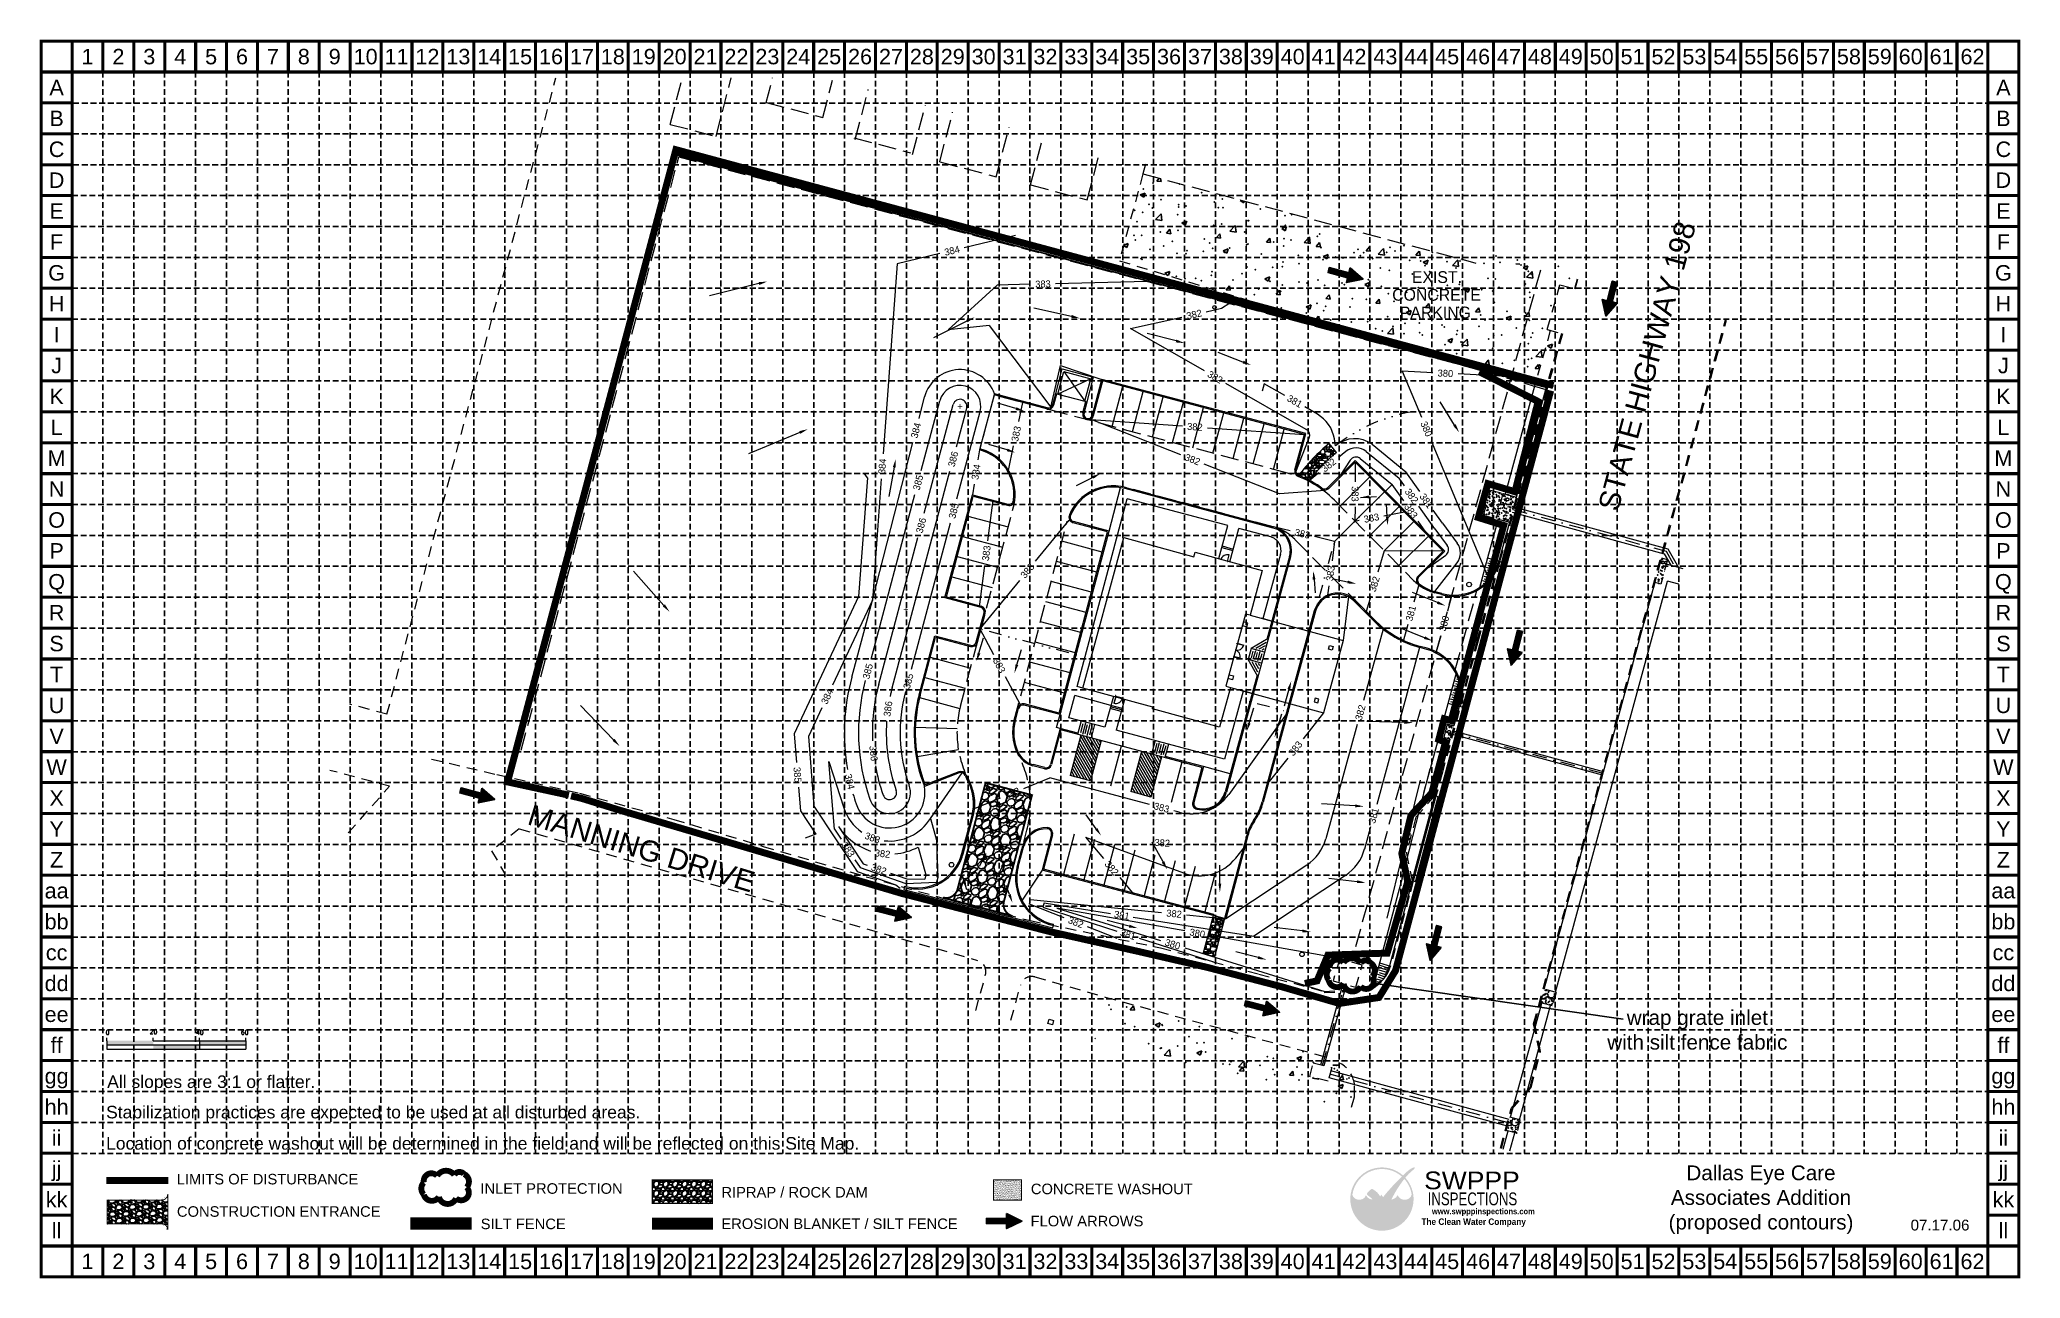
# Model space of a CAD drawing. Header units: feet. Extents: x 3681 to 4536, y 5858 to 6393.
import ezdxf
from ezdxf.enums import TextEntityAlignment as Align

# ---------------------------------------------------------------- set-up
doc = ezdxf.new("R2010")
doc.units = ezdxf.units.FT
doc.header["$MEASUREMENT"] = 0
for name, pattern in [('ACAD_ISO02W100', [15, 12, -3]), ('DGN Style 2', [7.802862, 4.681717, -3.121145]), ('DGN Style 3', [10.924007, 7.802862, -3.121145]), ('DGN Style 4', [12.492382, 6.242289, -3.121145, 0.007803, -3.121145]), ('DGN Style 6', [14.841043, 0.007803, -3.121145, 5.462003, -3.121145, 0.007803, -3.121145]), ('HIDDEN', [0.375, 0.25, -0.125])]:
    doc.linetypes.add(name, pattern=pattern)
doc.layers.get('0').update_dxf_attribs({"lineweight": 0})
for name, color, linetype in [('arrrrrows', 252, 'Continuous'), ('BASE', 7, 'Continuous'), ('GRID', 254, 'HIDDEN'), ('LEGEND', 7, 'Continuous'), ('LOGO', 7, 'Continuous'), ('SILT FENCE', 200, 'Continuous')]:
    doc.layers.add(name, color=color, linetype=linetype)
for name, color, linetype, lineweight in [('Level 17', 7, 'Continuous', 0), ('Level 25', 7, 'Continuous', 0), ('Level 35', 7, 'Continuous', 0), ('Level 36', 7, 'Continuous', 0), ('Level 38', 7, 'Continuous', 0), ('Level 41', 7, 'Continuous', 0), ('Level 43', 7, 'Continuous', 0), ('LIMITS OF DISTURBANCE', 1, 'HIDDEN', 50), ('PC', 7, 'Continuous', 0), ('Proposed Contour Numbers', 7, 'Continuous', 0)]:
    doc.layers.add(name, color=color, linetype=linetype, lineweight=lineweight)
doc.styles.add('L120', font='simplex.shx', dxfattribs={"height": 4.8})
doc.styles.add("L200'", font='ARIAL.TTF', dxfattribs={"height": 0.001969})
doc.styles.add('LOGO', font='', dxfattribs={"height": 25})
doc.styles.add('LOGO1', font='Rockeb.TTF', dxfattribs={"height": 25})
doc.styles.get("Standard").update_dxf_attribs({"font": 'ARIAL.TTF'})
doc.styles.add('Style-ENGINEERING', font='ENGINEERING.shx')
doc.styles.get('LOGO').set_extended_font_data('Rockwell', bold=True)

msp = doc.modelspace()

# ---------------------------------------------------------------- texts
at = {"color": 7, "style": 'L120'}
for s, p in [('0', (3709.6, 5963.31)), ('20', (3728.56, 5963.6)), ('40', (3748.58, 5963.31)), ('60', (3767.93, 5963.31))]:
    msp.add_text(s, height=1.92, dxfattribs=at).set_placement(p)
at = {"char_height": 6.3793, "attachment_point": 2}
for s, insert, width in [('wrap grate inlet with silt fence fabric^I', (4396.37, 5973.86), 78.3457), ('Dallas Eye Care Associates Addition \\P(proposed contours)^I', (4423.83, 5906.84), 80.5773)]:
    msp.add_mtext(s, dxfattribs=dict(at, insert=insert, width=width))
at = {"layer": 'BASE'}
for s, height, p in [('1', 6.67, (3701.76, 6385.42)), ('2', 6.67, (3715.09, 6385.42)), ('3', 6.67, (3728.42, 6385.42)), ('4', 6.67, (3741.76, 6385.42)), ('5', 6.67, (3755.09, 6385.42)), ('6', 6.67, (3768.42, 6385.42)), ('7', 6.67, (3781.76, 6385.42)), ('8', 6.67, (3795.09, 6385.42)), ('9', 6.67, (3808.42, 6385.42)), ('10', 6.667, (3821.76, 6385.42)), ('11', 6.667, (3835.09, 6385.42)), ('12', 6.667, (3848.42, 6385.42)), ('13', 6.667, (3861.76, 6385.42)), ('14', 6.667, (3875.09, 6385.42)), ('15', 6.667, (3888.42, 6385.42)), ('16', 6.667, (3901.76, 6385.42)), ('17', 6.667, (3915.09, 6385.42)), ('18', 6.667, (3928.42, 6385.42)), ('19', 6.667, (3941.76, 6385.42)), ('20', 6.667, (3955.09, 6385.42)), ('21', 6.667, (3968.42, 6385.42)), ('22', 6.667, (3981.76, 6385.42)), ('23', 6.667, (3995.09, 6385.42)), ('24', 6.667, (4008.42, 6385.42)), ('25', 6.667, (4021.76, 6385.42)), ('26', 6.667, (4035.09, 6385.42)), ('27', 6.667, (4048.42, 6385.42)), ('28', 6.667, (4061.76, 6385.42)), ('29', 6.667, (4075.09, 6385.42)), ('30', 6.667, (4088.42, 6385.42)), ('31', 6.667, (4101.76, 6385.42)), ('32', 6.667, (4115.09, 6385.42)), ('33', 6.667, (4128.42, 6385.42)), ('34', 6.667, (4141.76, 6385.42)), ('35', 6.667, (4155.09, 6385.42)), ('36', 6.667, (4168.42, 6385.42)), ('37', 6.667, (4181.76, 6385.42)), ('38', 6.667, (4195.09, 6385.42)), ('39', 6.667, (4208.42, 6385.42)), ('40', 6.667, (4221.76, 6385.42)), ('41', 6.667, (4235.09, 6385.42)), ('42', 6.667, (4248.42, 6385.42)), ('43', 6.667, (4261.76, 6385.42)), ('44', 6.667, (4275.09, 6385.42)), ('45', 6.667, (4288.42, 6385.42)), ('46', 6.667, (4301.76, 6385.42)), ('47', 6.667, (4315.09, 6385.42)), ('48', 6.667, (4328.42, 6385.42)), ('49', 6.667, (4341.76, 6385.42)), ('50', 6.667, (4355.09, 6385.42)), ('51', 6.667, (4368.42, 6385.42)), ('52', 6.667, (4381.76, 6385.42)), ('53', 6.667, (4395.09, 6385.42)), ('54', 6.667, (4408.42, 6385.42)), ('55', 6.667, (4421.76, 6385.42)), ('56', 6.667, (4435.09, 6385.42)), ('57', 6.667, (4448.42, 6385.42)), ('58', 6.667, (4461.76, 6385.42)), ('59', 6.667, (4475.09, 6385.42)), ('60', 6.667, (4488.42, 6385.42)), ('61', 6.667, (4501.76, 6385.42)), ('62', 6.667, (4515.09, 6385.42)), ('A', 6.67, (3688.42, 6372.08)), ('A', 6.67, (4528.42, 6372.08)), ('B', 6.67, (3688.42, 6358.75)), ('B', 6.67, (4528.42, 6358.75)), ('C', 6.67, (3688.42, 6345.42)), ('C', 6.67, (4528.42, 6345.42)), ('D', 6.67, (3688.42, 6332.08)), ('D', 6.67, (4528.42, 6332.08)), ('E', 6.67, (3688.42, 6318.75)), ('E', 6.67, (4528.42, 6318.75)), ('F', 6.67, (3688.42, 6305.42)), ('F', 6.67, (4528.42, 6305.42)), ('G', 6.67, (3688.42, 6292.08)), ('G', 6.67, (4528.42, 6292.08)), ('H', 6.67, (3688.42, 6278.75)), ('H', 6.67, (4528.42, 6278.75)), ('I', 6.67, (3688.42, 6265.42)), ('I', 6.67, (4528.42, 6265.42)), ('J', 6.67, (3688.42, 6252.08)), ('J', 6.67, (4528.42, 6252.08)), ('K', 6.67, (3688.42, 6238.75)), ('K', 6.67, (4528.42, 6238.75)), ('L', 6.67, (3688.42, 6225.42)), ('L', 6.67, (4528.42, 6225.42)), ('M', 6.67, (3688.42, 6212.08)), ('M', 6.67, (4528.42, 6212.08)), ('N', 6.67, (3688.42, 6198.75)), ('N', 6.67, (4528.42, 6198.75)), ('O', 6.67, (3688.42, 6185.42)), ('O', 6.67, (4528.42, 6185.42)), ('P', 6.67, (3688.42, 6172.08)), ('P', 6.67, (4528.42, 6172.08)), ('Q', 6.67, (3688.42, 6158.75)), ('Q', 6.67, (4528.42, 6158.75)), ('R', 6.67, (3688.42, 6145.42)), ('R', 6.67, (4528.42, 6145.42)), ('S', 6.67, (3688.42, 6132.08)), ('S', 6.67, (4528.42, 6132.08)), ('T', 6.67, (3688.42, 6118.75)), ('T', 6.67, (4528.42, 6118.75)), ('U', 6.67, (3688.42, 6105.42)), ('U', 6.67, (4528.42, 6105.42)), ('V', 6.67, (3688.42, 6092.08)), ('V', 6.67, (4528.42, 6092.08)), ('W', 6.67, (3688.42, 6078.75)), ('W', 6.67, (4528.42, 6078.75)), ('X', 6.67, (3688.42, 6065.42)), ('X', 6.67, (4528.42, 6065.42)), ('Y', 6.67, (3688.42, 6052.08)), ('Y', 6.67, (4528.42, 6052.08)), ('Z', 6.67, (3688.42, 6038.75)), ('Z', 6.67, (4528.42, 6038.75)), ('aa', 6.667, (3688.42, 6025.42)), ('aa', 6.667, (4528.42, 6025.42)), ('bb', 6.667, (3688.42, 6012.08)), ('bb', 6.667, (4528.42, 6012.08)), ('cc', 6.667, (3688.42, 5998.75)), ('cc', 6.667, (4528.42, 5998.75)), ('dd', 6.667, (3688.42, 5985.42)), ('dd', 6.667, (4528.42, 5985.42)), ('ee', 6.667, (3688.42, 5972.08)), ('ee', 6.667, (4528.42, 5972.08)), ('ff', 6.667, (3688.42, 5958.75)), ('ff', 6.667, (4528.42, 5958.75)), ('gg', 6.667, (3688.42, 5945.42)), ('gg', 6.667, (4528.42, 5945.42)), ('hh', 6.667, (3688.42, 5932.08)), ('hh', 6.667, (4528.42, 5932.08)), ('ii', 6.667, (3688.42, 5918.75)), ('ii', 6.667, (4528.42, 5918.75)), ('jj', 6.667, (3688.42, 5905.42)), ('jj', 6.667, (4528.42, 5905.42)), ('kk', 6.667, (3688.42, 5892.08)), ('kk', 6.667, (4528.42, 5892.08)), ('ll', 6.667, (3688.42, 5878.75)), ('ll', 6.667, (4528.42, 5878.75)), ('1', 6.67, (3701.76, 5865.42)), ('2', 6.67, (3715.09, 5865.42)), ('3', 6.67, (3728.42, 5865.42)), ('4', 6.67, (3741.76, 5865.42)), ('5', 6.67, (3755.09, 5865.42)), ('6', 6.67, (3768.42, 5865.42)), ('7', 6.67, (3781.76, 5865.42)), ('8', 6.67, (3795.09, 5865.42)), ('9', 6.67, (3808.42, 5865.42)), ('10', 6.667, (3821.76, 5865.42)), ('11', 6.667, (3835.09, 5865.42)), ('12', 6.667, (3848.42, 5865.42)), ('13', 6.667, (3861.76, 5865.42)), ('14', 6.667, (3875.09, 5865.42)), ('15', 6.667, (3888.42, 5865.42)), ('16', 6.667, (3901.76, 5865.42)), ('17', 6.667, (3915.09, 5865.42)), ('18', 6.667, (3928.42, 5865.42)), ('19', 6.667, (3941.76, 5865.42)), ('20', 6.667, (3955.09, 5865.42)), ('21', 6.667, (3968.42, 5865.42)), ('22', 6.667, (3981.76, 5865.42)), ('23', 6.667, (3995.09, 5865.42)), ('24', 6.667, (4008.42, 5865.42)), ('25', 6.667, (4021.76, 5865.42)), ('26', 6.667, (4035.09, 5865.42)), ('27', 6.667, (4048.42, 5865.42)), ('28', 6.667, (4061.76, 5865.42)), ('29', 6.667, (4075.09, 5865.42)), ('30', 6.667, (4088.42, 5865.42)), ('31', 6.667, (4101.76, 5865.42)), ('32', 6.667, (4115.09, 5865.42)), ('33', 6.667, (4128.42, 5865.42)), ('34', 6.667, (4141.76, 5865.42)), ('35', 6.667, (4155.09, 5865.42)), ('36', 6.667, (4168.42, 5865.42)), ('37', 6.667, (4181.76, 5865.42)), ('38', 6.667, (4195.09, 5865.42)), ('39', 6.667, (4208.42, 5865.42)), ('40', 6.667, (4221.76, 5865.42)), ('41', 6.667, (4235.09, 5865.42)), ('42', 6.667, (4248.42, 5865.42)), ('43', 6.667, (4261.76, 5865.42)), ('44', 6.667, (4275.09, 5865.42)), ('45', 6.667, (4288.42, 5865.42)), ('46', 6.667, (4301.76, 5865.42)), ('47', 6.667, (4315.09, 5865.42)), ('48', 6.667, (4328.42, 5865.42)), ('49', 6.667, (4341.76, 5865.42)), ('50', 6.667, (4355.09, 5865.42)), ('51', 6.667, (4368.42, 5865.42)), ('52', 6.667, (4381.76, 5865.42)), ('53', 6.667, (4395.09, 5865.42)), ('54', 6.667, (4408.42, 5865.42)), ('55', 6.667, (4421.76, 5865.42)), ('56', 6.667, (4435.09, 5865.42)), ('57', 6.667, (4448.42, 5865.42)), ('58', 6.667, (4461.76, 5865.42)), ('59', 6.667, (4475.09, 5865.42)), ('60', 6.667, (4488.42, 5865.42)), ('61', 6.667, (4501.76, 5865.42)), ('62', 6.667, (4515.09, 5865.42))]:
    msp.add_text(s, height=height, dxfattribs=at).set_placement(p, align=Align.MIDDLE_CENTER)
at = {"layer": 'BASE', "color": 7, "style": "L200'"}
for s, p in [('All slopes are 3:1 or flatter.', (3710.23, 5940.26)), ('Stabilization practices are expected to be used at all disturbed areas.', (3709.77, 5927.15)), ('Location of concrete washout will be determined in the field and will be reflected on this Site Map.', (3709.77, 5913.66))]:
    msp.add_text(s, height=5.4073, dxfattribs=at).set_placement(p)
at = {"layer": 'BASE'}
msp.add_text('07.17.06', height=4.667, dxfattribs=at).set_placement((4501.09, 5878.76), align=Align.CENTER)
at = {"layer": 'LEGEND', "style": "L200'"}
for s, height, p in [('LIMITS OF DISTURBANCE', 4.5465, (3740.24, 5898.65)), ('INLET PROTECTION', 4.5465, (3871.27, 5894.6)), ('RIPRAP / ROCK DAM', 4.5465, (3975.26, 5892.99)), ('CONCRETE WASHOUT', 4.5465, (4108.8, 5894.43)), ('CONSTRUCTION ENTRANCE', 4.5465, (3740.33, 5884.68)), ('SILT FENCE', 4.547, (3871.41, 5879.33)), ('EROSION BLANKET / SILT FENCE', 4.5465, (3975.24, 5879.4)), ('FLOW ARROWS', 4.5465, (4108.68, 5880.55))]:
    msp.add_text(s, height=height, dxfattribs=at).set_placement(p)
at = {"layer": 'Level 36', "color": 7, "lineweight": 40}
for s, rotation, p in [('STATE HIGHWAY 198', 74.76764, (4362.08, 6188.66)), ('MANNING DRIVE', 342.97988, (3891.04, 6054.22))]:
    msp.add_text(s, height=9, rotation=rotation, dxfattribs=at).set_placement(p)
at = {"layer": 'Level 36', "color": 7, "lineweight": -3, "style": 'Style-ENGINEERING'}
for s, p in [('EXIST.', (4273.21, 6287.7)), ('CONCRETE', (4264.71, 6280.05)), ('PARKING', (4267.99, 6272.4))]:
    msp.add_text(s, height=5.1, dxfattribs=at).set_placement(p)
at = {"layer": 'Proposed Contour Numbers', "color": 43, "linetype": 'Continuous', "lineweight": 0, "style": 'Style-ENGINEERING'}
for s, rotation, p in [('384', 13.32453, (4074.78, 6301.64)), ('383', 1.42616, (4114.03, 6287.27)), ('382', 12.57345, (4179.25, 6274.15)), ('382', 330.16207, (4188.31, 6247.07)), ('380', 357.10527, (4287.67, 6248.71)), ('381', 330.16207, (4222.65, 6236.67)), ('384', 75.59742, (4059.21, 6224.06)), ('383', 78.12546, (4102.45, 6222.62)), ('382', 356.02858, (4179.58, 6225.62)), ('380', 292.59382, (4279.45, 6224.7)), ('386', 75.08436, (4075.24, 6211.69)), ('382', 338.48928, (4178.54, 6211.51)), ('384', 85.77317, (4044.67, 6208.58)), ('384', 80.94038, (4085.13, 6206.13)), ('382', 38.42191, (4237.28, 6209.1)), ('385', 75.08436, (4060.12, 6201.56)), ('383', 269.67992, (4248.68, 6196.66)), ('382', 305.30194, (4273.08, 6195.79)), ('381', 305.30194, (4279.48, 6193.69)), ('385', 75.08436, (4075.5, 6189.36)), ('383', 10.61685, (4255.75, 6186.26)), ('383', 305.30194, (4272.8, 6189.27)), ('386', 75.08436, (4061.41, 6183.09)), ('383', 346.70096, (4225.96, 6179.48)), ('383', 82.6994, (4089.58, 6171.09)), ('383', 50.70981, (4107.29, 6163.46)), ('383', 82.75205, (4238.06, 6162.39)), ('382', 73.41231, (4257.02, 6157.74)), ('381', 74.64151, (4272.75, 6145.14)), ('380', 74.64151, (4287.1, 6140.75)), ('385', 75.08436, (4038.43, 6120.11)), ('383', 298.08471, (4095.17, 6122.62)), ('384', 64.86896, (4020.9, 6109.24)), ('385', 75.08436, (4055.93, 6115.88)), ('386', 82.1447, (4047.13, 6103.93)), ('382', 74.73299, (4250.95, 6102.32)), ('386', 276.35228, (4040.92, 6084.72)), ('383', 51.68359, (4222.96, 6086.81)), ('385', 274.51399, (4008.1, 6075.45)), ('384', 282.89687, (4030.67, 6072.49)), ('383', 21.96461, (4100.7, 6067.5)), ('383', 345.15549, (4165.25, 6061.26)), ('381', 74.73299, (4256.72, 6057.8)), ('380', 76.49848, (4270.67, 6047.96)), ('383', 303.40966, (4029.94, 6043.17)), ('383', 339.14519, (4040.45, 6048.21)), ('382', 353.34408, (4044.8, 6041.41)), ('382', 355.80265, (4165.48, 6046.08)), ('382', 340.9577, (4043.19, 6034.68)), ('382', 310.21392, (4143.65, 6035.18)), ('382', 354.39504, (4170.58, 6015.49)), ('382', 338.55355, (4128.21, 6011.76)), ('381', 350.94862, (4148.06, 6014.84)), ('381', 342.23145, (4150.71, 6006.48)), ('380', 349.91932, (4180.63, 6007.07)), ('380', 342.73455, (4169.99, 6002.32))]:
    msp.add_text(s, height=3, rotation=rotation, dxfattribs=at).set_placement(p, align=Align.MIDDLE_CENTER)
for p in [(4078.21, 6234.5), (4054.88, 6146.92)]:
    msp.add_text('+', height=3, dxfattribs=at).set_placement(p, align=Align.MIDDLE_CENTER)

# ---------------------------------------------------------------- blocks, each defined once
blk = doc.blocks.new('A$C2CE27EB8')
at = {"layer": 'LOGO'}
h = blk.add_hatch(color=170, dxfattribs=at)
h.paths.add_polyline_path([(95.2, 59.8), (94.1, 61), (93.2, 62), (92.5, 62.9), (91.7, 64.1), (90.9, 65.6), (90.2, 66.9), (89.7, 67.9), (89.2, 68.9), (88.7, 70), (88.3, 71), (87.6, 72.6), (86.9, 74.4), (86.3, 75.8), (86, 76.7), (85.7, 77.6), (85.3, 78.5), (85, 79.4), (84.6, 80.3), (84.3, 81.3), (83.9, 82.3), (83.4, 83.3), (83, 84.3), (82.5, 85.3), (82, 86.4), (81.5, 87.4), (80.9, 88.5), (80.3, 89.5), (79.7, 90.5), (79.1, 91.6), (78.5, 92.6), (77.8, 93.5), (77.2, 94.5), (76.6, 95.4), (75.9, 96.2), (75.3, 97.1), (74.7, 97.8), (74, 98.6), (73.4, 99.3), (72.8, 100), (72.2, 100.6), (70.5, 100.6), (68.5, 100.8), (66.9, 101.1), (65.8, 101.3), (64.7, 101.6), (63.6, 102), (62.1, 102.6), (60.1, 103.7), (58.3, 104.9), (56.6, 106.2), (55.2, 107.6), (54, 109), (52.9, 110.3), (52.1, 111.5), (51.4, 112.5), (51, 112.9), (50.7, 113.4), (50.4, 113.7), (50.2, 114), (50, 114.2), (49.8, 114.4), (49.7, 114.4), (49.5, 114.4), (49.4, 114.3), (49.3, 114.2), (49.2, 114), (49.1, 113.7), (49, 113.4), (48.8, 112.6), (48.4, 111.4), (47.8, 110.2), (47.3, 109.2), (46.6, 108.1), (45.7, 107.1), (44.8, 106.1), (43.7, 105.1), (42.5, 104.1), (41.2, 103.3), (39.8, 102.5), (38.4, 101.8), (36.9, 101.2), (35.3, 100.8), (33.7, 100.4), (31.8, 100.1), (29.8, 100), (27.8, 99.9), (25.7, 99.9), (23.8, 100.1), (22, 100.4), (20.3, 100.8), (18.7, 101.4), (17.1, 102.1), (15.5, 103.1), (13.9, 104.2), (12.3, 105.4), (11.2, 106.5), (10.5, 107.3), (9.8, 108.2), (9.1, 109.1), (8.4, 110.2), (7.8, 111.4), (7.1, 112.8), (6.5, 114.4), (5.9, 116.3, -0.595729), (166.6, 175.1), (167.9, 176.4), (169, 177.5), (170, 178.6, 37.93689), (177.7, 171), (177.3, 170.5), (176.4, 169.4), (175.5, 168.3), (174.6, 167.2, -0.146449), (198.4, 116.7), (198, 115.7), (197.6, 114.8), (197.3, 114), (197, 113.2), (196.5, 111.9), (196, 110.7), (195.4, 109.5), (194.7, 108.5), (193.9, 107.5), (193.1, 106.6), (192.2, 105.7), (191.2, 104.9), (190.1, 104.1), (189, 103.3), (187.8, 102.7), (186.6, 102.1), (185.4, 101.5), (184.1, 101.1), (182.7, 100.7), (181.4, 100.4), (179.9, 100.1), (178.5, 99.9), (177, 99.8), (175.5, 99.8), (174, 99.8), (172.5, 99.9), (170.8, 100.2), (169.2, 100.5), (167.5, 100.9), (165.9, 101.5), (164.4, 102.2), (162.9, 103), (161.5, 103.9), (160.2, 105), (158.9, 106.2), (157.7, 107.4), (156.5, 108.8), (155.6, 110.1), (154.8, 111.2), (154.3, 112.1), (154, 112.6), (153.7, 113.1), (153.5, 113.5), (153.3, 113.8), (153.1, 114), (152.9, 114.1), (152.8, 114.1), (152.6, 114.1), (152.4, 114), (152.2, 113.8), (152.1, 113.6), (151.9, 113.3), (151.7, 113), (151.5, 112.7), (151.1, 111.9), (150.4, 110.8), (149.5, 109.6), (148.5, 108.5), (147.6, 107.6), (146.7, 106.7), (145.6, 105.9), (144.4, 105), (143.2, 104.2), (141.8, 103.4), (140.2, 102.5), (138.5, 101.7), (136.9, 101.2), (135.6, 100.9), (134.2, 100.6), (132.6, 100.3), (132.3, 99.4), (131.9, 98.4), (131.4, 97.3), (130.9, 96), (130.4, 94.6), (129.8, 93.1), (129.2, 91.6), (128.6, 89.9), (128, 88.2), (127.3, 86.5), (126.7, 84.8), (126.1, 83.1), (125.4, 81.4), (124.8, 79.7), (124.2, 78.1), (123.7, 76.6), (123.1, 75.1), (122.6, 73.7), (122.2, 72.5), (121.7, 71.3), (121.3, 70.3), (120.8, 68.8), (120, 67.2), (119.3, 65.7), (118.5, 64.4), (117.6, 63.3), (116.7, 62.2), (115.8, 61.2), (114.8, 60.3), (113.9, 59.5), (112.9, 58.7), (111.8, 58.1), (110.8, 57.5), (109.7, 57), (108.4, 56.5), (106.8, 56.1), (105.4, 55.9), (104.1, 55.9), (102.8, 56.1), (101.5, 56.4), (100, 56.9), (98.8, 57.4), (97.5, 58.1), (96.3, 58.8)])
h.paths.add_polyline_path([(103.2, 111.3), (101.2, 114.7), (100, 117.1), (99.4, 115.4), (97.5, 112.3), (96, 110.6), (96.2, 110.3), (96.5, 109.8), (96.7, 109.3), (97, 108.9), (97.3, 108.5), (97.5, 108.2), (97.7, 107.9), (97.9, 107.6), (98.2, 107.4), (98.4, 107.2), (98.6, 107.1), (98.8, 106.9), (99, 106.8), (99.2, 106.6), (99.4, 106.5), (99.6, 106.4), (99.8, 106.3), (100, 106.3), (100.2, 106.2), (100.5, 106.1), (100.7, 106.1), (100.9, 106), (101.1, 106), (101.3, 106), (101.5, 106), (101.8, 106), (102, 106), (102.2, 106), (102.4, 106), (102.6, 106), (102.8, 106.1), (102.9, 106.1), (103.1, 106.2), (103.3, 106.2), (103.5, 106.3), (103.7, 106.4), (103.9, 106.5), (104.1, 106.6), (104.2, 106.7), (104.4, 106.9), (104.6, 107), (104.8, 107.2), (105, 107.3), (105.2, 107.5), (105.4, 107.7), (105.6, 107.9), (105.9, 108.1), (106, 108.3), (104.6, 109.5)], flags=17)
blk.add_hatch(color=240, dxfattribs=at).paths.add_polyline_path([(187.7, 194.5), (189.8, 196.1), (191.5, 197.4), (193, 198.5), (194.3, 199.4), (195.4, 200.1), (196.2, 200.7), (197, 201.1), (197.6, 201.5), (198.2, 201.8), (198.7, 202.1), (199.2, 202.3), (199.7, 202.5), (200.1, 202.7), (200.4, 202.9), (200.8, 203), (201.1, 203.2), (201.5, 203.3), (201.8, 203.4), (202.1, 203.6), (202.5, 203.7), (202.8, 203.8), (203.1, 203.9), (203.4, 204.1), (203.7, 204.2), (203.9, 204.2), (204.2, 204.3), (204.4, 204.4), (204.7, 204.4), (204.9, 204.5), (205.1, 204.5), (205.3, 204.6), (205.5, 204.6), (205.7, 204.6), (205.9, 204.6), (206, 204.7), (206.2, 204.7), (206.4, 204.7), (206.6, 204.7), (206.7, 204.6), (206.9, 204.6), (207, 204.6), (207.1, 204.6), (207.2, 204.5), (207.4, 204.5), (207.5, 204.5), (207.6, 204.4), (207.6, 204.4), (207.7, 204.3), (207.8, 204.3), (207.9, 204.2), (207.9, 204.1), (208, 204.1), (208, 204), (208, 203.9), (208.1, 203.8), (208.1, 203.7), (208.1, 203.5), (208.1, 203.4), (208.1, 203.3), (208.1, 203.1), (208.1, 203), (208.1, 202.9), (208.1, 202.7), (208.1, 202.6), (208, 202.4), (208, 202.3), (207.9, 202.1), (207.8, 202), (207.7, 201.8), (207.6, 201.6), (207.5, 201.4), (207.4, 201.2), (207.2, 201), (207.1, 200.8), (206.9, 200.5), (206.7, 200.2), (206.5, 200), (206.3, 199.7), (206.1, 199.4), (205.8, 199.1), (205.5, 198.8), (205.2, 198.4), (204.9, 198.1), (204.5, 197.7), (204, 197.2), (203.4, 196.7), (202.8, 196.2), (202.1, 195.5), (201.2, 194.8), (200.3, 194), (199.3, 193.2), (198.3, 192.3), (197.2, 191.3), (196.1, 190.4), (195, 189.4), (194, 188.5), (192.9, 187.5), (192, 186.6), (191, 185.7), (190.1, 184.7), (189.1, 183.8), (188.2, 182.9), (187.3, 181.9), (186.4, 181), (185.5, 180), (184.6, 179), (183.7, 177.9), (182.7, 176.9), (181.8, 175.8), (180.9, 174.7), (180, 173.7), (179, 172.6), (178.2, 171.6), (177.3, 170.5), (176.4, 169.4), (175.5, 168.3), (174.6, 167.2), (173.7, 166), (172.7, 164.8), (171.7, 163.5), (170.6, 162.1), (169.6, 160.7), (168.5, 159.2), (167.3, 157.7), (166.2, 156.1), (165.1, 154.6), (164, 153), (162.9, 151.5), (161.8, 150), (160.8, 148.5), (159.7, 147), (158.7, 145.5), (157.7, 144), (156.7, 142.5), (155.7, 140.9), (154.7, 139.4), (153.6, 137.8), (152.6, 136.1), (151.5, 134.5), (150.5, 132.8), (149.5, 131.2), (148.5, 129.6), (147.5, 128), (146.6, 126.4), (145.7, 125), (144.9, 123.5), (144.1, 122.2), (143.4, 120.8), (142.6, 119.5), (141.9, 118.1), (141.1, 116.8), (140.4, 115.4), (139.6, 114), (138.9, 112.6), (138.1, 111.2), (137.4, 109.9), (136.7, 108.5), (136, 107.3), (135.4, 106.1), (134.9, 105.1), (134.4, 104.2), (134, 103.4), (133.6, 102.6), (133.3, 101.9), (133, 101.1), (132.6, 100.3), (132.3, 99.4), (131.9, 98.4), (131.4, 97.3), (130.9, 96), (130.4, 94.6), (129.8, 93.1), (129.2, 91.6), (128.6, 89.9), (128, 88.2), (127.3, 86.5), (126.7, 84.8), (126.1, 83.1), (125.4, 81.4), (124.8, 79.7), (124.2, 78.1), (123.7, 76.6), (123.1, 75.1), (122.6, 73.7), (122.2, 72.5), (121.7, 71.3), (121.3, 70.3), (121, 69.3), (120.6, 68.4), (120.2, 67.6), (119.9, 66.8), (119.5, 66.1), (119.1, 65.4), (118.7, 64.8), (118.3, 64.1), (117.8, 63.5), (117.4, 63), (116.9, 62.4), (116.5, 61.9), (116, 61.4), (115.5, 61), (115.1, 60.5), (114.6, 60.1), (114.1, 59.7), (113.6, 59.3), (113.1, 58.9), (112.6, 58.6), (112.1, 58.2), (111.6, 57.9), (111, 57.7), (110.5, 57.4), (110, 57.1), (109.4, 56.9), (108.9, 56.7), (108.3, 56.6), (107.8, 56.4), (107.3, 56.3), (106.8, 56.1), (106.3, 56), (105.9, 56), (105.4, 55.9), (104.9, 55.9), (104.5, 55.9), (104.1, 55.9), (103.6, 56), (103.2, 56), (102.7, 56.1), (102.3, 56.2), (101.9, 56.3), (101.4, 56.5), (101, 56.6), (100.6, 56.7), (100.1, 56.9), (99.7, 57.1), (99.3, 57.2), (98.8, 57.4), (98.4, 57.6), (98, 57.8), (97.5, 58.1), (97.1, 58.3), (96.7, 58.6), (96.3, 58.9), (95.9, 59.2), (95.6, 59.5), (95.2, 59.9), (94.8, 60.2), (94.5, 60.6), (94.1, 61), (93.8, 61.4), (93.4, 61.8), (93, 62.2), (92.7, 62.7), (92.3, 63.2), (91.9, 63.8), (91.5, 64.5), (91.1, 65.2), (90.6, 66), (90.2, 66.9), (89.7, 67.9), (89.2, 68.9), (88.7, 70), (88.3, 71), (87.8, 72), (87.4, 73), (87, 74), (86.7, 74.9), (86.3, 75.8), (86, 76.7), (85.7, 77.6), (85.3, 78.5), (85, 79.4), (84.6, 80.3), (84.3, 81.3), (83.9, 82.3), (83.4, 83.3), (83, 84.3), (82.5, 85.3), (82, 86.4), (81.5, 87.4), (80.9, 88.5), (80.3, 89.5), (79.7, 90.5), (79.1, 91.6), (78.5, 92.6), (77.8, 93.5), (77.2, 94.5), (76.6, 95.4), (75.9, 96.2), (75.3, 97.1), (74.7, 97.8), (74, 98.6), (73.4, 99.3), (72.8, 100), (72.1, 100.7), (71.4, 101.3), (70.7, 102), (69.9, 102.7), (69.1, 103.4), (68.3, 104.1), (67.5, 104.8), (66.6, 105.5), (65.8, 106.2), (64.9, 106.9), (64, 107.6), (63.2, 108.3), (62.3, 108.9), (61.5, 109.6), (60.7, 110.2), (59.9, 110.8), (59.2, 111.4), (58.5, 111.9), (57.9, 112.4), (57.3, 112.8), (56.8, 113.2), (56.4, 113.6), (56, 113.9), (55.6, 114.2), (55.3, 114.5), (55, 114.7), (54.8, 115), (54.6, 115.2), (54.4, 115.4), (54.2, 115.7), (54, 115.9), (53.9, 116.1), (53.8, 116.4), (53.7, 116.6), (53.6, 116.9), (53.5, 117.1), (53.5, 117.4), (53.4, 117.7), (53.4, 118), (53.4, 118.3), (53.4, 118.5), (53.4, 118.8), (53.5, 119.1), (53.5, 119.4), (53.6, 119.6), (53.7, 119.9), (53.8, 120.2), (53.9, 120.5), (54.1, 120.8), (54.3, 121.1), (54.5, 121.5), (54.7, 121.8), (55, 122.2), (55.3, 122.7), (55.6, 123.1), (56, 123.6), (56.4, 124), (56.8, 124.5), (57.3, 125.1), (57.7, 125.6), (58.2, 126.1), (58.8, 126.7), (59.3, 127.3), (59.9, 127.8), (60.4, 128.4), (61, 128.9), (61.6, 129.4), (62.2, 130), (62.8, 130.5), (63.3, 130.9), (63.9, 131.4), (64.4, 131.8), (64.9, 132.2), (65.4, 132.6), (65.9, 132.9), (66.3, 133.2), (66.6, 133.4), (67, 133.6), (67.3, 133.8), (67.6, 134), (67.8, 134.1), (68.1, 134.2), (68.3, 134.3), (68.6, 134.4), (68.8, 134.4), (69.1, 134.5), (69.3, 134.5), (69.5, 134.5), (69.8, 134.5), (70, 134.5), (70.2, 134.5), (70.5, 134.5), (70.7, 134.4), (70.9, 134.3), (71.1, 134.2), (71.4, 134.2), (71.6, 134), (71.9, 133.9), (72.1, 133.8), (72.4, 133.7), (72.7, 133.5), (73, 133.4), (73.3, 133.2), (73.6, 133), (74, 132.8), (74.4, 132.5), (74.9, 132.2), (75.4, 131.8), (76, 131.4), (76.6, 131), (77.2, 130.6), (77.9, 130.1), (78.6, 129.6), (79.3, 129.1), (80, 128.5), (80.8, 128), (81.5, 127.4), (82.2, 126.9), (82.9, 126.3), (83.7, 125.7), (84.4, 125.2), (85.1, 124.6), (85.7, 123.9), (86.4, 123.3), (87, 122.7), (87.6, 122), (88.2, 121.4), (88.8, 120.7), (89.4, 120), (90, 119.3), (90.6, 118.6), (91.1, 117.8), (91.7, 117.1), (92.2, 116.3), (92.8, 115.6), (93.3, 114.8), (93.8, 114.1), (94.3, 113.4), (94.7, 112.7), (95.1, 112), (95.5, 111.4), (95.8, 110.8), (96.2, 110.3), (96.5, 109.8), (96.7, 109.3), (97, 108.9), (97.3, 108.5), (97.5, 108.2), (97.7, 107.9), (97.9, 107.6), (98.2, 107.4), (98.4, 107.2), (98.6, 107.1), (98.8, 106.9), (99, 106.8), (99.2, 106.6), (99.4, 106.5), (99.6, 106.4), (99.8, 106.3), (100, 106.3), (100.2, 106.2), (100.5, 106.1), (100.7, 106.1), (100.9, 106), (101.1, 106), (101.3, 106), (101.5, 106), (101.8, 106), (102, 106), (102.2, 106), (102.4, 106), (102.6, 106), (102.8, 106.1), (102.9, 106.1), (103.1, 106.2), (103.3, 106.2), (103.5, 106.3), (103.7, 106.4), (103.9, 106.5), (104.1, 106.6), (104.2, 106.7), (104.4, 106.9), (104.6, 107), (104.8, 107.2), (105, 107.3), (105.2, 107.5), (105.4, 107.7), (105.6, 107.9), (105.9, 108.1), (106.1, 108.4), (106.3, 108.6), (106.5, 108.9), (106.8, 109.2), (107, 109.6), (107.3, 109.9), (107.6, 110.3), (107.9, 110.8), (108.2, 111.2), (108.5, 111.7), (108.9, 112.2), (109.3, 112.7), (109.7, 113.3), (110.2, 113.9), (110.6, 114.5), (111.1, 115.1), (111.6, 115.8), (112.2, 116.5), (112.8, 117.2), (113.4, 117.9), (114, 118.7), (114.7, 119.5), (115.4, 120.3), (116.1, 121.2), (116.8, 122.1), (117.6, 123), (118.4, 123.9), (119.2, 124.9), (120.1, 125.9), (121, 126.9), (121.9, 128), (122.9, 129.1), (123.9, 130.2), (124.9, 131.3), (125.9, 132.4), (126.9, 133.4), (127.9, 134.5), (128.9, 135.6), (129.8, 136.6), (130.7, 137.6), (131.6, 138.6), (132.4, 139.5), (133.3, 140.5), (134.1, 141.5), (135, 142.4), (135.8, 143.4), (136.7, 144.4), (137.6, 145.4), (138.6, 146.4), (139.5, 147.5), (140.5, 148.5), (141.5, 149.6), (142.6, 150.7), (143.6, 151.9), (144.8, 153), (145.9, 154.2), (147.1, 155.4), (148.3, 156.6), (149.4, 157.8), (150.6, 158.9), (151.8, 160.1), (152.9, 161.2), (154, 162.3), (155, 163.3), (156.1, 164.3), (157.1, 165.3), (158.1, 166.3), (159, 167.3), (160, 168.3), (161, 169.3), (161.9, 170.3), (162.9, 171.3), (163.9, 172.3), (164.9, 173.3), (165.9, 174.4), (166.9, 175.4), (167.9, 176.4), (169, 177.5), (170, 178.5), (171.1, 179.6), (172.2, 180.7), (173.2, 181.7), (174.3, 182.8), (175.4, 183.8), (176.5, 184.8), (177.5, 185.8), (178.6, 186.8), (179.7, 187.7), (180.8, 188.7), (181.9, 189.7), (183.2, 190.8), (184.5, 192), (186, 193.2)])
for s, height, style, width, p in [('SWPPP', 57.61, 'LOGO1', 1.115, (238.8, 133.7)), ('INSPECTIONS', 41.638, 'LOGO1', 0.77, (250.3, 81.7)), ('www.swpppinspections.com', 18.669, 'LOGO', 0.9, (264.2, 52.7))]:
    blk.add_text(s, height=height, dxfattribs=dict(at, style=style, width=width)).set_placement(p)
at = {"layer": 'LOGO', "color": 170, "style": 'LOGO', "width": 0.95}
blk.add_text('The Clean Water Company', height=21.078, dxfattribs=at).set_placement((230, 17.9))
blk = doc.blocks.new('ARROW')
blk.add_lwpolyline([(-67, -25.4), (-59.3, -25.4), (-59.6, -56.1), (-51.9, -56.2), (-51.6, -25.5), (-44, -25.5), (-55.3, -2.4), (-67, -25.4)], close=True)
at = {"color": 254}
for points in [[(-44, -25.5), (-67, -25.4), (-55.3, -2.4), (-67, -25.4)], [(-59.6, -56.1), (-51.9, -56.2), (-59.3, -25.4), (-51.6, -25.5)]]:
    blk.add_solid(points, dxfattribs=at)

# ---------------------------------------------------------------- hatches: boundary and pattern name
h = msp.add_hatch(color=7)
h.paths.add_polyline_path([(3730.13, 5958.87), (3730.13, 5960.68), (3710.13, 5960.68), (3710.13, 5958.87)])
h.paths.add_polyline_path([(3730.13, 5958.87), (3730.13, 5957.07), (3750.13, 5957.07), (3750.13, 5958.87)])
h.paths.add_polyline_path([(3750.13, 5960.68), (3750.13, 5958.87), (3770.13, 5958.87), (3770.13, 5960.68)])
at = {"layer": 'BASE'}
h = msp.add_hatch(dxfattribs=at)
h.set_pattern_fill('AR-SAND', color=30, scale=0.351659, style=0)
h.set_pattern_definition([(37.5, (4390.27685, 5865.45844), (-0.0221522, 0.6775842), [0, -0.5345211, 0, -0.5978197, 0, -0.5714453]), (7.5, (4390.27685, 5865.4584), (0.6223572, 0.992432), [0, -0.2883601, 0, -0.4817723, 0, -0.1846208]), (327.5, (4389.8443, 5865.45844), (1.0951148, 0.00199), [0, -0.1758293, 0, -0.6329855, 0, -0.8263978]), (317.5, (4389.8443, 5865.4584), (1.0571303, 0.3086422), [0, -0.0879147, 0, -0.4149572, 0, -0.4747391])])
h.paths.add_polyline_path([(4104.74, 5891.83), (4104.74, 5900.62), (4092.7, 5900.62), (4092.7, 5891.83)])
at = {"layer": 'LEGEND'}
h = msp.add_hatch(dxfattribs=at)
h.set_pattern_fill('GRAVEL', color=4, scale=8.280596, angle=-148.73997, style=0)
h.set_pattern_definition([(79.2728264, (2204.3013, 18541.986), (17.95449191, 98.081783257), [1.1140383, -110.289993]), (36.2297264, (2204.50864, 18543.0806), (-80.644194489, -58.64226039), [1.911725, -189.2606916]), (343.7704264, (2206.05073, 18544.21047), (-118.051153558, 34.892905826), [1.347982, -133.4503575]), (118.5337264, (2207.73707, 18547.6559), (78.861416143, -145.865543137), [1.740896, -172.3486747]), (144.0937264, (2206.9055, 18549.18534), (86.956085583, -63.456118718), [1.7070864, -169.001782]), (208.5337264, (2205.5228, 18550.1865), (145.865543137, 78.861416143), [1.740896, -172.3486747]), (248.9542264, (2203.99335, 18549.3549), (49.049754511, 126.645127139), [2.302246, -227.922167]), (283.5153264, (2203.16658, 18547.20623), (44.984705593, -185.8043789895), [2.173557, -215.1822377]), (332.6896264, (2203.67456, 18545.09286), (112.488343707, -57.643572276), [1.746792, -172.932581]), (26.4964264, (2205.22664, 18544.2914), (-82.15967314, -40.188533913), [1.9942326, -97.7173563]), (73.6574264, (2207.0114, 18545.18112), (37.674328221, 129.4265766495), [2.578975, -255.318736]), (350.0741264, (2200.68646, 18543.4727), (75.330952424, -12.391603273), [0.8802357, -87.1437054]), (22.7292264, (2201.55352, 18543.32093), (-100.61357217, -41.703959686), [1.674643, -165.790053]), (76.260026, (2203.098, 18543.968), (-4.296992, 7.0784306), [1.17105, -10.539477]), (54.458626, (2204.1092, 18543.4194), (-26.798152745, -35.64181873), [0.6306337, -62.4325093]), (143.061426, (2204.4758, 18543.9325), (19.96940117, -16.93829668), [0.891845, -43.700533]), (242.223826, (2203.763, 18544.4685), (-12.64127893, -27.04783808), [1.4485165, -46.835244]), (12.825126, (2203.088, 18543.1869), (-18.4538437, -1.5155663), [1.047421, -25.138127]), (227.6495264, (2208.5813, 18546.42475), (-57.893358333, -64.205150483), [1.4673217, -145.26522]), (281.6062264, (2207.59283, 18545.34034), (-18.953227618, 95.05066978), [1.231002, -121.8689166]), (144.458626, (2203.9474, 18541.7712), (35.64181873, -26.798152745), [1.261259, -61.801884]), (194.8705264, (2202.92107, 18542.50433), (83.675240198, 21.734683467), [1.4673217, -145.26522]), (190.704026, (2205.9172, 18550.8134), (43.98611921, 7.32813329), [1.4149883, -69.334461]), (146.0351264, (2204.5268, 18550.55057), (82.65899955, -56.377816094), [1.185599, -117.3744986]), (278.061426, (2199.5796, 18548.8066), (7.32808649, -43.98612715), [1.261259, -61.801884]), (228.6140264, (2199.75645, 18547.55783), (74.83164372, 84.17456303), [1.3880847, -137.420009]), (280.704026, (2203.048, 18550.9122), (-7.32813329, 43.98611921), [0.707494, -70.041955]), (312.569926, (2200.0043, 18549.0644), (24.26637785, -24.01673823), [0.4222276, -41.800691]), (17.223826, (2200.29, 18548.7535), (-25.53227138, -5.81256), [1.7070864, -32.4346823]), (37.2690264, (2201.92046, 18549.25897), (-66.487294121, -50.048329998), [1.582008, -156.618564]), (154.950126, (2203.3763, 18545.1055), (15.67241742, -9.85985712), [1.194244, -28.6618687]), (204.4172264, (2202.29435, 18545.61117), (-128.927293678, -58.891926719), [2.0850045, -206.41509]), (272.2054264, (2200.3958, 18544.7493), (-1.76522325, 66.736964443), [0.852537, -84.40142]), (301.26003, (2200.429, 18543.897), (11.375419, -2.7814376), [0.496836, -7.7837607]), (331.5164264, (2202.19093, 18549.13256), (-58.39262311, 32.361074936), [1.1503736, -113.887349]), (259.2728264, (2203.20206, 18548.58394), (-17.95449191, -98.081783257), [2.2280767, -109.1759546]), (211.26003, (2202.787, 18546.395), (-2.7814376, -11.375419), [2.152955, -6.1276414]), (176.5648264, (2200.94695, 18545.2776), (100.863215332, -6.579176676), [1.309278, -129.618445]), (105.314626, (2199.64, 18545.356), (-10.10953597, 32.61070466), [1.2056714, -59.0779817]), (58.9060264, (2199.3216, 18546.5189), (91.520168687, 152.427144589), [1.9630396, -194.3412433]), (26.6861264, (2200.3354, 18548.19988), (96.316541181, 48.7824906155), [2.0767653, -205.599542])])
edge = h.paths.add_edge_path()
edge.add_line((4070.83, 6022.41), (4100.85, 6014.47))
edge.add_arc((4102.18, 6019.48), 5.18, 165.23334, 255.19428, ccw=False)
edge.add_line((4097.17, 6020.8), (4109.29, 6066.66))
edge.add_line((4109.29, 6066.66), (4089.26, 6071.95))
edge.add_line((4089.26, 6071.95), (4077.16, 6026.09))
edge.add_arc((4072.15, 6027.41), 5.18, 255.19428, 345.23334, ccw=False)
at = {"layer": 'LEGEND', "linetype": 'ACAD_ISO02W100'}
h = msp.add_hatch(dxfattribs=at)
h.set_pattern_fill('GRAVEL', color=240, scale=4.06296, style=0)
h.set_pattern_definition([(228.0128, (3656.4079, 5685.31856), (-32.50367282, -36.56664545), [0.546614, -54.11492]), (184.9697, (3656.04224, 5684.91226), (48.75552427, 4.06292468), [0.938007, -92.86271]), (132.5104, (3655.10775, 5684.831), (40.62956229, -44.69259524), [0.6614, -65.478793]), (267.2737, (3653.5232, 5683.81526), (4.06294382, 81.2592012), [0.85419, -84.564654]), (292.8337, (3653.48257, 5682.96204), (-20.31484025, 48.75550542), [0.8376, -82.922466]), (357.2737, (3653.8076, 5682.19008), (-81.2592012, 4.06294382), [0.85419, -84.564654]), (37.6942, (3654.66083, 5682.14945), (-52.818509845, -40.629561017), [1.12962, -111.83236]), (72.2553, (3655.55468, 5682.84015), (28.44076373, 89.38510469), [1.066478, -105.581383]), (121.4296, (3655.87972, 5683.8559), (-32.503713455, 52.81845983), [0.85708, -84.851153]), (175.2364, (3655.4328, 5684.58722), (44.69256384, -4.0629256), [0.97849, -47.946028]), (222.3974, (3654.45768, 5684.66848), (-48.755549867, -44.69252783), [1.2654, -125.27477]), (138.8141, (3657.54553, 5683.77463), (-28.44073197, 24.3777491), [0.431897, -42.757957]), (171.4692, (3657.2205, 5684.05904), (52.81847303, -8.12595214), [0.82168, -81.3466]), (225, (3656.408, 5684.181), (-5e-16, -4.062961), [0.574588, -5.171303]), (203.1986, (3656.1235, 5684.6685), (20.3147989, 8.1259254), [0.309427, -30.633154]), (291.8014, (3655.8391, 5684.5466), (-4.0629596, 12.1888811), [0.437593, -21.442117]), (30.9638, (3656.0016, 5684.1403), (12.188872, 8.1259301), [0.71073, -22.980195]), (161.5651, (3656.611, 5684.506), (8.1259218, -4.0629535), [0.513928, -12.33428]), (16.3895, (3653.48257, 5684.5466), (40.62960893, 12.18885038), [0.719957, -71.275878]), (70.3462, (3654.17327, 5684.74974), (-16.25182069, -44.69256868), [0.604004, -59.79624]), (293.1986, (3656.61105, 5685.31856), (-8.1259254, 20.3147989), [0.61885, -30.32373]), (343.6105, (3656.85483, 5684.74974), (-40.62960893, 12.18885038), [0.719957, -71.275878]), (339.444, (3653.48257, 5682.02756), (-20.3148075, 8.12590373), [0.69428, -34.019668]), (294.7751, (3654.13264, 5681.78378), (-20.31476827, 44.6925739), [0.581726, -57.591008]), (66.8014, (3656.6517, 5681.2556), (8.1259254, 20.3147989), [0.61885, -30.32373]), (17.354, (3656.89546, 5681.8244), (-52.8184882, -16.25181766), [0.681078, -67.426544]), (69.444, (3654.66083, 5681.2556), (-8.12590373, -20.3148075), [0.34714, -34.366807]), (101.3099, (3656.4079, 5681.2556), (-4.0629504, 16.251843), [0.20717, -20.50994]), (165.9638, (3656.3673, 5681.4587), (12.1888822, -4.062952), [0.8376, -15.91441]), (186.009, (3655.55468, 5681.6619), (40.62959899, 4.06295723), [0.77623, -76.846513]), (303.6901, (3656.0016, 5683.7746), (-4.0629654, 8.1259182), [0.58597, -14.06324]), (353.1572, (3656.32664, 5683.28708), (69.07031742, -8.125952495), [1.02303, -101.27969]), (60.9454, (3657.3424, 5683.1652), (-16.2518401, -28.44072156), [0.418306, -41.412427]), (90, (3657.5455, 5683.531), (-4.06296, 4.06296), [0.243778, -3.819182]), (120.2564, (3655.47342, 5681.78378), (16.25181923, -28.44072998), [0.564443, -55.88]), (48.0128, (3655.189, 5682.27134), (32.50367282, 36.56664545), [1.09323, -53.568307]), (0, (3655.9203, 5683.084), (4.06296, 4.06296), [1.05637, -3.00659]), (325.3048, (3656.97672, 5683.08393), (-40.62957667, 28.44075498), [0.64241, -63.598626]), (254.0546, (3657.5049, 5682.71826), (-4.06295955, -16.2518405), [0.591575, -28.98722]), (207.646, (3657.34238, 5682.14945), (-77.196222965, -40.62963134), [0.963186, -95.355534]), (175.4261, (3656.48916, 5681.70252), (-52.81848227, 4.06293888), [1.018986, -100.879534])])
h.paths.add_polyline_path([(3945.5, 5890.51), (3971.36, 5890.46), (3971.36, 5900.62), (3945.5, 5900.58)])
at = {"layer": 'LEGEND'}
h = msp.add_hatch(dxfattribs=at)
h.set_pattern_fill('GRAVEL', color=4, scale=4.107439, angle=-43.93426, style=0)
h.set_pattern_definition([(184.078545, (-2030.9591, 3396.99608), (-49.312198547, -3.822259312), [0.5525984, -54.7073378]), (141.0354448, (-2031.51031, 3396.95677), (38.3448474783, -31.2406060424), [0.9482762, -93.8793113]), (88.576145, (-2032.24763, 3397.55309), (-1.769509034, -61.035822291), [0.6686417, -66.1956138]), (223.339445, (-2034.11368, 3397.92506), (59.9553945444, 56.3084622234), [0.8635397, -85.490414]), (248.899445, (-2034.74174, 3397.3324), (19.408872914, 49.7443846095), [0.846769, -83.830249]), (313.339445, (-2035.04658, 3396.5424), (-56.3084622234, 59.9553945444), [0.8635397, -85.490414]), (353.7599448, (-2034.45392, 3395.91435), (-66.9516499157, 7.469255101), [1.141987, -113.0566305]), (28.3210448, (-2033.3187, 3395.79022), (83.402672843, 45.1249938505), [1.0781534, -106.737221]), (77.495345, (-2032.3696, 3396.3017), (13.3849997315, 61.251915391), [0.8664642, -85.78005]), (131.302145, (-2032.182, 3397.14762), (29.687230923, -34.306512967), [0.9892027, -48.470911]), (178.4631448, (-2032.83489, 3397.89075), (-66.8436129504, 1.6614594705), [1.2792536, -126.6461983]), (94.879845, (-2031.21385, 3395.0741), (-3.606183158, 37.696619031), [0.4366248, -43.2260443]), (127.534945, (-2031.25099, 3395.50915), (32.75313436, -42.9642189745), [0.830676, -82.2371295]), (181.065745, (-2031.757, 3396.168), (-2.8498753, -2.9579171), [0.580878, -5.2279151]), (159.264345, (-2031.62214, 3396.7223), (20.489333022, -8.33353518), [0.3128143, -30.9685066]), (247.867145, (-2031.9147, 3396.83305), (5.59170821, 11.723623685), [0.4423835, -21.6768518]), (347.029545, (-2032.0814, 3396.4233), (14.57349882, -2.63377796), [0.7185101, -23.231768]), (117.630845, (-2031.3812, 3396.262), (3.06596382, -8.65766166), [0.519554, -12.469309]), (332.455245, (-2033.63029, 3398.48598), (38.128771348, -19.625023789), [0.7278381, -72.0561608]), (26.411945, (-2032.98495, 3398.1494), (-43.180276014, -21.137600465), [0.610616, -60.4508515]), (249.264345, (-2030.8112, 3396.8536), (8.33353518, 20.489333022), [0.6256245, -30.6556964]), (299.676245, (-2031.03272, 3396.26848), (-21.029566122, 37.372478001), [0.7278381, -72.0561608]), (295.509745, (-2035.3972, 3396.65207), (-9.089849056, 20.165198176), [0.701879, -34.3920937]), (250.840845, (-2035.09493, 3396.01862), (16.559070832, 46.786438632), [0.5880949, -58.2214775]), (22.867145, (-2033.6315, 3393.86717), (20.165207914, 9.089827617), [0.6256245, -30.6556964]), (333.419745, (-2033.05505, 3394.11028), (-49.852399059, 25.216725142), [0.688534, -68.164687]), (25.509745, (-2035.0809, 3395.2636), (-20.165198176, -9.089849056), [0.3509396, -34.7430333]), (57.375645, (-2033.809, 3394.03816), (8.44159078, 14.68153483), [0.2094383, -20.7344698]), (122.029545, (-2033.6961, 3394.2146), (6.02388136, -11.50753542), [0.846769, -16.088632]), (142.074745, (-2034.14516, 3394.93242), (32.4290340136, -25.5408297156), [0.7847262, -77.6877797]), (259.755845, (-2032.3379, 3396.157), (2.7418275, 8.7657094), [0.592383, -14.2171968]), (309.2229448, (-2032.4432, 3395.57411), (44.5848021993, -54.363720166), [1.0342284, -102.3884375]), (17.011145, (-2031.78922, 3394.7729), (-31.78078731, -9.30591677), [0.4228855, -41.8657838]), (46.065745, (-2031.385, 3394.8966), (-0.1080418, 5.8077907), [0.2464463, -3.8609924]), (76.322145, (-2034.11882, 3395.07816), (-8.117478471, -32.104904107), [0.5706218, -56.4917406]), (4.078545, (-2033.9839, 3395.6326), (49.312198547, 3.822259312), [1.1051968, -54.1547394]), (316.065745, (-2032.8815, 3395.7112), (5.8077907, 0.1080418), [1.067934, -3.0395047]), (281.370545, (-2032.11243, 3394.97024), (-9.629999474, 49.204167298), [0.6494436, -64.2948637]), (210.120345, (-2031.9844, 3394.33354), (-14.35741411, -8.98179112), [0.5980513, -29.3045544]), (163.7117448, (-2032.5017, 3394.03343), (-84.699162451, 24.5684178003), [0.97373, -96.3994262]), (131.4918448, (-2033.43634, 3394.30653), (-35.6030529067, 40.0062704555), [1.0301415, -101.9839])])
edge = h.paths.add_edge_path()
edge.add_line((3736.36, 5879.06), (3736.36, 5894.46))
edge.add_arc((3733.8, 5894.46), 2.57, -89.96094, 0, ccw=False)
edge.add_line((3733.8, 5891.89), (3710.27, 5891.89))
edge.add_line((3710.27, 5891.89), (3710.27, 5881.62))
edge.add_line((3710.27, 5881.62), (3733.79, 5881.63))
edge.add_arc((3733.8, 5879.06), 2.57, 0, 90.03906, ccw=False)

# ---------------------------------------------------------------- linework, layer by layer
at = {"color": 0, "linetype": 'ByBlock', "lineweight": -2}
for p, q in [((4156.01, 6325.73), (4158.12, 6326.53)), ((4156.01, 6325.73), (4157.51, 6324.72)), ((4157.51, 6324.72), (4158.12, 6326.53)), ((4163.22, 6331.72), (4164.21, 6332.9)), ((4163.22, 6331.72), (4165.01, 6331.56)), ((4165.01, 6331.56), (4164.79, 6332.74)), ((4162.62, 6315.05), (4164.96, 6317.49)), ((4165.3, 6314.64), (4164.96, 6317.48)), ((4199.13, 6323.32), (4199.48, 6323.46)), ((4199.13, 6323.32), (4200.62, 6322.32)), ((4200.62, 6322.31), (4200.88, 6323.08)), ((4162.62, 6315.05), (4165.29, 6314.64)), ((4167.38, 6309.15), (4168.83, 6310.87)), ((4167.38, 6309.15), (4169.17, 6308.99)), ((4169.18, 6308.99), (4168.83, 6310.87)), ((4173.92, 6313.65), (4176.02, 6314.45)), ((4173.92, 6313.65), (4175.41, 6312.64)), ((4175.42, 6312.64), (4176.03, 6314.45)), ((4188.9, 6307.27), (4190.34, 6308.99)), ((4190.69, 6307.11), (4190.35, 6308.99)), ((4194.64, 6310.09), (4196.98, 6312.52)), ((4194.64, 6310.09), (4197.31, 6309.67)), ((4197.31, 6309.67), (4196.98, 6312.52)), ((4217.04, 6311.25), (4219.14, 6312.05)), ((4217.04, 6311.25), (4218.53, 6310.24)), ((4218.53, 6310.24), (4219.14, 6312.05)), ((4226.66, 6305.12), (4229, 6307.56)), ((4229.33, 6304.7), (4229, 6307.55)), ((4148.81, 6303.91), (4150.21, 6302.97)), ((4148.84, 6304.02), (4150.82, 6304.78)), ((4150.21, 6302.96), (4150.82, 6304.78)), ((4188.9, 6307.27), (4190.69, 6307.11)), ((4191.83, 6301.57), (4193.93, 6302.38)), ((4191.83, 6301.57), (4193.32, 6300.56)), ((4193.33, 6300.56), (4193.93, 6302.37)), ((4210.41, 6305.38), (4211.86, 6307.11)), ((4210.41, 6305.38), (4212.21, 6305.23)), ((4212.21, 6305.22), (4211.87, 6307.11)), ((4226.66, 6305.12), (4229.33, 6304.71)), ((4231.93, 6303.5), (4233.38, 6305.23)), ((4231.93, 6303.5), (4233.73, 6303.35)), ((4233.73, 6303.34), (4233.38, 6305.22)), ((4234.94, 6299.17), (4237.04, 6299.97)), ((4234.94, 6299.17), (4236.44, 6298.16)), ((4236.44, 6298.16), (4237.05, 6299.97)), ((4253.45, 6301.62), (4254.9, 6303.34)), ((4253.45, 6301.62), (4255.24, 6301.46)), ((4255.25, 6301.46), (4254.9, 6303.34)), ((4258.68, 6300.16), (4261.01, 6302.59)), ((4258.68, 6300.16), (4261.34, 6299.74)), ((4261.35, 6299.74), (4261.02, 6302.59)), ((4274.97, 6299.74), (4276.41, 6301.46)), ((4274.97, 6299.74), (4276.76, 6299.58)), ((4276.77, 6299.58), (4276.42, 6301.46)), ((4166.62, 6291.89), (4168.72, 6292.7)), ((4166.62, 6291.89), (4167.53, 6291.28)), ((4167.53, 6291.28), (4168.11, 6290.89)), ((4168.12, 6290.88), (4168.19, 6291.1)), ((4168.19, 6291.1), (4168.73, 6292.7)), ((4278.06, 6296.76), (4280.16, 6297.57)), ((4278.06, 6296.76), (4279.55, 6295.76)), ((4279.55, 6295.75), (4280.16, 6297.57)), ((4290.69, 6295.19), (4293.03, 6297.63)), ((4290.69, 6295.19), (4293.36, 6294.78)), ((4293.37, 6294.77), (4293.03, 6297.62)), ((4318, 6295.97), (4319.8, 6295.82)), ((4321.17, 6294.36), (4323.27, 6295.17)), ((4321.17, 6294.36), (4322.66, 6293.35)), ((4322.67, 6293.35), (4323.28, 6295.16)), ((4322.71, 6290.22), (4325.05, 6292.66)), ((4325.38, 6289.81), (4325.05, 6292.66)), ((4193.06, 6284.7), (4194.51, 6286.43)), ((4193.06, 6284.7), (4194.85, 6284.54)), ((4194.86, 6284.54), (4194.51, 6286.42)), ((4209.74, 6289.49), (4211.84, 6290.3)), ((4209.74, 6289.49), (4211.23, 6288.48)), ((4211.23, 6288.48), (4211.84, 6290.29)), ((4214.58, 6282.82), (4216.02, 6284.54)), ((4214.58, 6282.82), (4216.37, 6282.66)), ((4216.37, 6282.66), (4216.03, 6284.54)), ((4236.09, 6280.94), (4237.54, 6282.66)), ((4237.89, 6280.78), (4237.55, 6282.66)), ((4252.85, 6287.09), (4254.95, 6287.89)), ((4252.85, 6287.09), (4254.34, 6286.08)), ((4254.35, 6286.08), (4254.95, 6287.89)), ((4295.96, 6284.69), (4298.06, 6285.49)), ((4295.96, 6284.69), (4297.46, 6283.68)), ((4297.46, 6283.68), (4298.07, 6285.49)), ((4322.71, 6290.22), (4325.38, 6289.81)), ((4227.64, 6277.41), (4229.74, 6278.22)), ((4227.64, 6277.41), (4229.14, 6276.41)), ((4229.14, 6276.4), (4229.75, 6278.22)), ((4231.12, 6271.44), (4232.97, 6273.37)), ((4233.28, 6270.77), (4232.98, 6273.36)), ((4236.09, 6280.94), (4237.89, 6280.78)), ((4257.61, 6279.05), (4259.06, 6280.78)), ((4257.61, 6279.05), (4259.41, 6278.9)), ((4259.41, 6278.89), (4259.06, 6280.77)), ((4270.76, 6275.01), (4272.86, 6275.82)), ((4270.76, 6275.01), (4272.25, 6274)), ((4272.25, 6274), (4272.86, 6275.81)), ((4279.13, 6277.17), (4280.58, 6278.9)), ((4279.13, 6277.17), (4280.92, 6277.01)), ((4280.93, 6277.01), (4280.58, 6278.89)), ((4300.65, 6275.29), (4302.09, 6277.01)), ((4300.65, 6275.29), (4302.44, 6275.13)), ((4302.45, 6275.13), (4302.1, 6277.01)), ((4313.87, 6272.61), (4315.97, 6273.41)), ((4315.37, 6271.6), (4315.98, 6273.41)), ((4322.17, 6273.41), (4323.61, 6275.13)), ((4322.17, 6273.41), (4323.96, 6273.25)), ((4323.96, 6273.25), (4323.62, 6275.13)), ((4262.65, 6265.97), (4264.99, 6268.4)), ((4262.65, 6265.97), (4265.32, 6265.55)), ((4265.33, 6265.55), (4264.99, 6268.4)), ((4313.87, 6272.61), (4315.36, 6271.6)), ((4284.09, 6255.55), (4284.74, 6256.33)), ((4284.93, 6255.3), (4284.74, 6256.33)), ((4288.66, 6262.93), (4290.77, 6263.74)), ((4288.66, 6262.93), (4290.16, 6261.92)), ((4290.16, 6261.92), (4290.77, 6263.73)), ((4294.67, 6261), (4297.01, 6263.44)), ((4294.67, 6261), (4297.34, 6260.59)), ((4297.34, 6260.58), (4297.01, 6263.43)), ((4326.69, 6256.04), (4329.02, 6258.47)), ((4329.36, 6255.62), (4329.03, 6258.47)), ((4331.78, 6260.53), (4333.88, 6261.33)), ((4331.78, 6260.53), (4333.27, 6259.52)), ((4333.27, 6259.52), (4333.88, 6261.33)), ((4304.81, 6252.72), (4306.18, 6254.35)), ((4304.81, 6252.72), (4306.6, 6252.57)), ((4306.18, 6254.35), (4306.26, 6254.45)), ((4306.28, 6254.32), (4306.26, 6254.44)), ((4306.61, 6252.56), (4306.28, 6254.32)), ((4306.57, 6250.85), (4308.67, 6251.66)), ((4306.57, 6250.85), (4308.06, 6249.85)), ((4308.07, 6249.84), (4308.68, 6251.66)), ((4326.33, 6250.84), (4326.84, 6251.44)), ((4326.33, 6250.84), (4328.12, 6250.68)), ((4326.69, 6256.04), (4329.36, 6255.62)), ((4326.84, 6251.44), (4327.78, 6252.56)), ((4327.88, 6251.99), (4327.78, 6252.56)), ((4328.13, 6250.68), (4327.88, 6251.99)), ((4308.04, 6196.94), (4308.29, 6197.22)), ((4308.04, 6196.94), (4308.34, 6196.91)), ((4308.35, 6196.91), (4308.29, 6197.22)), ((4311.63, 6196.62), (4311.87, 6196.91)), ((4311.63, 6196.62), (4311.93, 6196.6)), ((4311.93, 6196.59), (4311.88, 6196.91)), ((4312.8, 6196.75), (4312.81, 6196.76)), ((4312.8, 6196.75), (4313.05, 6196.59)), ((4313.05, 6196.58), (4313.08, 6196.68)), ((4305.85, 6189.73), (4306.09, 6190.02)), ((4305.85, 6189.73), (4306.14, 6189.7)), ((4306.15, 6189.7), (4306.09, 6190.01)), ((4306.16, 6187.89), (4306.51, 6188.02)), ((4306.16, 6187.89), (4306.41, 6187.72)), ((4306.42, 6187.72), (4306.52, 6188.02)), ((4307.3, 6192.49), (4307.69, 6192.9)), ((4307.3, 6192.49), (4307.74, 6192.42)), ((4307.38, 6191.51), (4307.69, 6191.63)), ((4307.38, 6191.51), (4307.61, 6191.36)), ((4307.61, 6191.36), (4307.63, 6191.35)), ((4307.63, 6191.34), (4307.73, 6191.65)), ((4307.75, 6192.42), (4307.69, 6192.9)), ((4307.69, 6191.63), (4307.73, 6191.65)), ((4308.6, 6195.14), (4308.71, 6195.18)), ((4308.6, 6195.14), (4308.68, 6195.08)), ((4308.68, 6195.08), (4308.85, 6194.97)), ((4308.71, 6195.18), (4308.95, 6195.28)), ((4308.74, 6193.18), (4308.98, 6193.46)), ((4308.74, 6193.18), (4309.04, 6193.15)), ((4308.85, 6194.97), (4308.95, 6195.27)), ((4309.04, 6193.15), (4308.98, 6193.46)), ((4309.43, 6189.41), (4309.67, 6189.7)), ((4309.43, 6189.41), (4309.73, 6189.39)), ((4309.74, 6189.38), (4309.68, 6189.7)), ((4310.36, 6189.5), (4310.71, 6189.64)), ((4310.36, 6189.5), (4310.61, 6189.33)), ((4310.62, 6189.33), (4310.72, 6189.63)), ((4311.58, 6193.13), (4311.93, 6193.26)), ((4311.58, 6193.13), (4311.83, 6192.96)), ((4311.83, 6192.96), (4311.94, 6193.26)), ((4312.32, 6192.86), (4312.57, 6193.15)), ((4312.32, 6192.86), (4312.62, 6192.84)), ((4312.63, 6192.83), (4312.57, 6193.15)), ((4312.63, 6191.67), (4313.02, 6192.07)), ((4312.63, 6191.67), (4313.08, 6191.6)), ((4313.02, 6189.1), (4313.26, 6189.39)), ((4313.02, 6189.1), (4313.32, 6189.07)), ((4313.08, 6191.59), (4313.03, 6192.07)), ((4313.32, 6189.07), (4313.26, 6189.38)), ((4314.57, 6191.11), (4314.92, 6191.25)), ((4314.57, 6191.11), (4314.81, 6190.95)), ((4314.82, 6190.94), (4314.92, 6191.25)), ((4315.78, 6194.74), (4316.13, 6194.87)), ((4315.78, 6194.74), (4316.03, 6194.57)), ((4315.91, 6192.55), (4316.15, 6192.84)), ((4315.91, 6192.55), (4316.21, 6192.52)), ((4316.04, 6194.57), (4316.14, 6194.87)), ((4316.21, 6192.52), (4316.16, 6192.83)), ((4307.96, 6186.8), (4308.35, 6187.2)), ((4307.96, 6186.8), (4308.41, 6186.73)), ((4308.41, 6186.72), (4308.35, 6187.2)), ((4310.27, 6185.83), (4310.37, 6185.94)), ((4310.4, 6185.79), (4310.37, 6185.94)), ((4313.3, 6185.97), (4313.69, 6186.37)), ((4313.3, 6185.97), (4313.74, 6185.9)), ((4313.35, 6187.49), (4313.7, 6187.62)), ((4313.35, 6187.49), (4313.6, 6187.32)), ((4313.6, 6187.32), (4313.7, 6187.62)), ((4313.75, 6185.9), (4313.69, 6186.37)), ((4313.71, 6185.34), (4313.95, 6185.63)), ((4313.71, 6185.34), (4314.01, 6185.31)), ((4314.02, 6185.31), (4313.96, 6185.62)), ((4381.04, 6164.65), (4381.28, 6164.94)), ((4381.04, 6164.65), (4381.34, 6164.62)), ((4381.34, 6164.62), (4381.29, 6164.93)), ((4382.11, 6163.34), (4382.15, 6163.36)), ((4382.11, 6163.34), (4382.14, 6163.32)), ((4379.32, 6158.94), (4379.71, 6159.35)), ((4379.32, 6158.94), (4379.77, 6158.87)), ((4379.77, 6158.87), (4379.71, 6159.34)), ((4380.89, 6159.72), (4381.2, 6159.84)), ((4380.89, 6159.72), (4381.12, 6159.56)), ((4288.02, 6095.08), (4288.26, 6095.37)), ((4288.02, 6095.08), (4288.32, 6095.05)), ((4288.32, 6095.05), (4288.27, 6095.36)), ((4290.12, 6096.44), (4290.47, 6096.58)), ((4290.12, 6096.44), (4290.37, 6096.28)), ((4290.37, 6096.27), (4290.47, 6096.58)), ((4288.71, 6091.32), (4288.96, 6091.61)), ((4288.71, 6091.32), (4289.01, 6091.29)), ((4288.9, 6092.82), (4289.25, 6092.95)), ((4288.9, 6092.82), (4289.15, 6092.65)), ((4289.02, 6091.29), (4288.96, 6091.6)), ((4289.16, 6092.65), (4289.26, 6092.95)), ((4151.65, 5974.06), (4153.1, 5975.79)), ((4153.45, 5973.91), (4153.1, 5975.79)), ((4330.35, 5980.37), (4330.59, 5980.66)), ((4330.35, 5980.37), (4330.65, 5980.34)), ((4330.65, 5980.34), (4330.6, 5980.65)), ((4331.04, 5976.61), (4331.29, 5976.9)), ((4331.04, 5976.61), (4331.34, 5976.58)), ((4331.35, 5976.58), (4331.29, 5976.89)), ((4331.45, 5979.64), (4331.8, 5979.78)), ((4331.45, 5979.64), (4331.7, 5979.47)), ((4331.7, 5979.47), (4331.8, 5979.77)), ((4331.83, 5981.66), (4332.22, 5982.07)), ((4331.83, 5981.66), (4332.27, 5981.59)), ((4332.27, 5981.59), (4332.22, 5982.06)), ((4332.58, 5976.06), (4332.88, 5976.37)), ((4332.93, 5975.98), (4332.88, 5976.36)), ((4151.65, 5974.06), (4153.45, 5973.91)), ((4162.5, 5967.56), (4164.6, 5968.36)), ((4162.5, 5967.56), (4164, 5966.55)), ((4164, 5966.55), (4164.6, 5968.36)), ((4136.35, 5961.52), (4136.63, 5961.82)), ((4166.31, 5954.42), (4168.65, 5956.85)), ((4166.31, 5954.42), (4168.98, 5954)), ((4168.98, 5954), (4168.65, 5956.85)), ((4180.41, 5955.48), (4182.51, 5956.28)), ((4180.41, 5955.48), (4181.9, 5954.47)), ((4181.9, 5954.47), (4182.51, 5956.28)), ((4198.33, 5949.45), (4200.67, 5951.89)), ((4198.33, 5949.45), (4201, 5949.04)), ((4198.85, 5947.73), (4200.3, 5949.46)), ((4200.64, 5947.58), (4200.3, 5949.46)), ((4201, 5949.04), (4200.67, 5951.89)), ((4223.53, 5953.08), (4225.63, 5953.88)), ((4223.53, 5953.08), (4225.02, 5952.07)), ((4225.02, 5952.07), (4225.63, 5953.88)), ((4239.06, 5950.08, -6.84), (4242.06, 5950.08, -6.84)), ((4198.85, 5947.73), (4200.64, 5947.58)), ((4220.37, 5945.85), (4221.82, 5947.57)), ((4220.37, 5945.85), (4222.16, 5945.69)), ((4222.16, 5945.69), (4221.82, 5947.57)), ((4230.35, 5944.48), (4230.69, 5944.84)), ((4230.35, 5944.48), (4233.02, 5944.07)), ((4233.02, 5944.07), (4233, 5944.25)), ((4241.43, 5941), (4243.53, 5941.8)), ((4241.43, 5941), (4242.92, 5939.99)), ((4241.89, 5943.97), (4243.33, 5945.69)), ((4241.89, 5943.97), (4243.68, 5943.81)), ((4242.92, 5939.99), (4243.53, 5941.8)), ((4243.68, 5943.81), (4243.33, 5945.69)), ((4315.65, 5926.15), (4315.89, 5926.44)), ((4315.65, 5926.15), (4315.95, 5926.13)), ((4315.96, 5926.12), (4315.9, 5926.44)), ((4316.18, 5923.24), (4316.53, 5923.38)), ((4316.18, 5923.24), (4316.43, 5923.07)), ((4316.44, 5923.07), (4316.54, 5923.37)), ((4317.4, 5926.87), (4317.75, 5927)), ((4317.4, 5926.87), (4317.65, 5926.7)), ((4317.65, 5926.7), (4317.76, 5927)), ((4319.24, 5925.84), (4319.48, 5926.12)), ((4319.24, 5925.84), (4319.54, 5925.81)), ((4319.54, 5925.81), (4319.48, 5926.12)), ((4316.35, 5922.39), (4316.59, 5922.68)), ((4316.35, 5922.39), (4316.65, 5922.36)), ((4316.65, 5922.36), (4316.59, 5922.67)), ((4317.77, 5922.29), (4318.16, 5922.7)), ((4317.77, 5922.29), (4318.22, 5922.22)), ((4318.22, 5922.22), (4318.17, 5922.69))]:
    msp.add_line(p, q, dxfattribs=at)
at = {"color": 7}
for p, q in [((3710.13, 5960.68), (3710.13, 5961.88)), ((3710.13, 5960.68), (3710.13, 5957.07)), ((3710.13, 5958.87), (3770.13, 5958.87)), ((3710.13, 5957.07), (3730.13, 5957.07)), ((3730.13, 5960.68), (3730.13, 5961.88)), ((3730.13, 5960.68), (3770.13, 5960.68)), ((3730.13, 5957.07), (3770.13, 5957.07)), ((3750.13, 5960.68), (3750.13, 5961.88)), ((3750.13, 5960.68), (3750.13, 5957.07)), ((3770.13, 5960.68), (3770.13, 5961.88)), ((3770.13, 5960.68), (3770.13, 5957.07))]:
    msp.add_line(p, q, dxfattribs=at)
at = {"color": 7, "lineweight": -3}
msp.add_lwpolyline([(4256.4, 5985.5), (4364.35, 5969.98)], dxfattribs=at)
at = {"color": 0, "linetype": 'ByBlock', "lineweight": -2}
for p in [(4157.39, 6328.23), (4161.53, 6330.87), (4172.97, 6330.48), (4182.46, 6326.73), (4153.64, 6319.04), (4157.02, 6318.24), (4159.72, 6321.64), (4161.15, 6320.03), (4164.96, 6323.73), (4172.15, 6317.14), (4172.51, 6321.53), (4172.6, 6320.49), (4175.74, 6320.96), (4188.01, 6322.6), (4189.65, 6320.15), (4191.45, 6324.02), (4191.75, 6320.28), (4207.77, 6319.61), (4218.38, 6316.79), (4221.38, 6317.17), (4153.25, 6308.2), (4154.66, 6314.14), (4156.66, 6308.25), (4164.62, 6309.69), (4172.24, 6310.5), (4183.56, 6312.19), (4187.64, 6312.62), (4191.07, 6313.18), (4201.1, 6309.65), (4202.43, 6314.67), (4202.79, 6314.54), (4218.6, 6312.65), (4232.36, 6307.82), (4233.41, 6308.91), (4148.62, 6300.64), (4153.88, 6306.31), (4160.21, 6302.28), (4166.11, 6303.64), (4169.9, 6305.63), (4171.87, 6300.52), (4175.67, 6300.36), (4176.22, 6301.6), (4183.18, 6301.35), (4183.61, 6306.64), (4185.91, 6304.95), (4187.28, 6302.63), (4192.24, 6300.92), (4194.54, 6302.84), (4201.93, 6304.28), (4202.43, 6304.55), (4208.25, 6300.25), (4213.49, 6305.34), (4217.94, 6303.6), (4218.01, 6306.8), (4221, 6306.32), (4224.27, 6299.57), (4233.05, 6298.92), (4233.96, 6302.92), (4248.2, 6300.84), (4249.97, 6302.25), (4250.93, 6299.47), (4252.35, 6300.76), (4262.29, 6300.97), (4263.78, 6303.09), (4265.98, 6301.57), (4269.85, 6303.76), (4282, 6300.89), (4309.56, 6299.39), (4156.29, 6298.27), (4156.72, 6297.86), (4171.51, 6290.53), (4186.65, 6291.01), (4186.91, 6292.64), (4199.87, 6291.75), (4202.06, 6294.56), (4205.6, 6293.5), (4213.11, 6294.49), (4217.36, 6294.75), (4217.65, 6296.81), (4224.47, 6295.99), (4234.86, 6297.75), (4240.28, 6298.89), (4242.05, 6291.17), (4243.42, 6298.48), (4247.84, 6290.86), (4256.3, 6298.22), (4259.54, 6294.17), (4263.42, 6293.11), (4272.31, 6297.54), (4273.34, 6291.63), (4277.04, 6297.17), (4278.82, 6295.22), (4280.85, 6292.62), (4288.32, 6296.86), (4292.21, 6294.11), (4293.98, 6297.14), (4304.34, 6296.19), (4311.16, 6296.61), (4318.67, 6297.6), (4320.35, 6295.51), (4323.48, 6292.68), (4324.59, 6291.52), (4336.37, 6294.83), (4175.29, 6289.51), (4179.94, 6289.7), (4182.37, 6288.74), (4195.96, 6289.03), (4201.7, 6284.58), (4205.21, 6282.66), (4207.05, 6285.16), (4211.97, 6288.35), (4216.58, 6284.16), (4217.28, 6286.83), (4224.55, 6288.16), (4227.99, 6287.67), (4232.68, 6288.94), (4235.52, 6286.65), (4243.03, 6287.64), (4244, 6287), (4254.4, 6289.13), (4260.02, 6286.32), (4263.05, 6283.12), (4271, 6283.67), (4276.03, 6285.64), (4278.46, 6285.23), (4284.32, 6282.28), (4288.49, 6286.67), (4292.05, 6284.97), (4293.61, 6287.15), (4303.27, 6284.77), (4305.99, 6289.68), (4308.06, 6284.29), (4309.19, 6289.4), (4310.78, 6285.76), (4322.14, 6287.26), (4324.07, 6283.61), (4341.09, 6289.75), (4216.92, 6276.84), (4227.63, 6274.82), (4232.32, 6278.95), (4235.14, 6275.81), (4236.01, 6277.67), (4246.5, 6277.3), (4247.47, 6280.87), (4253.5, 6280.67), (4265.45, 6279.8), (4272.96, 6280.78), (4278.09, 6275.25), (4293.25, 6277.17), (4302.89, 6273.93), (4308.83, 6279.42), (4314.25, 6275.43), (4322.25, 6274.78), (4324.23, 6281.53), (4333.2, 6277.92), (4238.16, 6271.67), (4244.48, 6267.64), (4247.11, 6270.88), (4254.17, 6270.99), (4257.56, 6267.96), (4260.5, 6266.96), (4262.69, 6273.13), (4265.07, 6268.95), (4269.76, 6265.77), (4270.19, 6270.31), (4276.43, 6270.45), (4276.51, 6266.28), (4277.73, 6265.26), (4286.2, 6269.64), (4287.26, 6268.77), (4292.53, 6265.61), (4292.88, 6267.18), (4295.38, 6272.94), (4302.22, 6268.96), (4304.75, 6271.78), (4308.46, 6269.43), (4308.54, 6264.93), (4311.94, 6265.19), (4318.23, 6268.28), (4323.87, 6271.54), (4325.3, 6266.09), (4329.43, 6268.19), (4332.81, 6267.08), (4262.32, 6263.15), (4276.95, 6259.18), (4287.48, 6261.11), (4292.52, 6257.19), (4294.44, 6262.19), (4294.99, 6262.1), (4306.36, 6263.59), (4308.1, 6259.44), (4323.5, 6261.55), (4324.56, 6264.25), (4296.25, 6253.71), (4298.46, 6251.76), (4305.9, 6251.69), (4307.73, 6249.46), (4312.26, 6253.03), (4317.41, 6254.26), (4323.14, 6251.57), (4323.4, 6254.69), (4324.92, 6255.25), (4328.28, 6252.36), (4328.39, 6244.91), (4306.93, 6196.48), (4307.02, 6197.78), (4308.11, 6197.27), (4308.34, 6196.53), (4309.36, 6197.43), (4309.6, 6196.37), (4310.93, 6196.91), (4304.67, 6187.82), (4305.41, 6191.51), (4305.51, 6187.89), (4305.57, 6189.55), (4305.63, 6191.22), (4305.69, 6192.88), (4305.93, 6193.94), (4305.99, 6189.79), (4306.01, 6190.71), (4306.63, 6188.73), (4306.73, 6193.49), (4306.79, 6195.29), (4306.8, 6188.47), (4306.82, 6194.8), (4307.01, 6191.45), (4307.31, 6191.76), (4307.63, 6191.27), (4307.83, 6188.24), (4307.98, 6195.81), (4308.02, 6193.7), (4308.03, 6188.21), (4308.04, 6195.46), (4308.09, 6189.87), (4308.15, 6191.54), (4308.21, 6193.2), (4308.28, 6194.87), (4308.6, 6193.83), (4308.62, 6193.74), (4308.68, 6190.6), (4309.08, 6188.4), (4309.15, 6190.21), (4309.3, 6188.62), (4309.72, 6188.97), (4309.73, 6195.3), (4309.92, 6191.95), (4309.94, 6195.71), (4310.3, 6191.16), (4310.4, 6190.37), (4310.46, 6192.18), (4310.63, 6188.58), (4310.65, 6195.7), (4310.69, 6190.25), (4310.75, 6191.91), (4310.81, 6193.58), (4310.87, 6195.24), (4310.92, 6187.87), (4310.93, 6194.2), (4310.98, 6188.65), (4311.27, 6193.71), (4311.35, 6190.49), (4311.71, 6192.34), (4311.78, 6194.15), (4311.97, 6188.5), (4312.26, 6196.26), (4312.29, 6190.62), (4312.63, 6189.47), (4312.65, 6195.8), (4312.84, 6192.45), (4312.96, 6191.05), (4313.03, 6194.32), (4313.09, 6196.12), (4313.2, 6188.94), (4313.26, 6190.6), (4313.32, 6195.58), (4313.32, 6192.26), (4313.38, 6193.93), (4313.44, 6195.59), (4313.61, 6192.59), (4313.83, 6188.37), (4313.85, 6194.7), (4313.94, 6193.6), (4314.02, 6190.37), (4314.14, 6189.07), (4314.35, 6196.29), (4314.64, 6188.39), (4314.93, 6196.14), (4315.39, 6189.23), (4315.45, 6191.04), (4315.55, 6189.97), (4315.63, 6190.93), (4315.72, 6189.26), (4315.76, 6192.95), (4315.78, 6190.92), (4315.84, 6192.58), (4315.9, 6194.25), (4315.99, 6195.47), (4316.61, 6193.49), (4316.69, 6190.26), (4316.7, 6191.2), (4316.76, 6195.2), (4316.77, 6193.01), (4318.08, 6194.98), (4307.97, 6186.54), (4308, 6187.37), (4309.66, 6186.68), (4310.57, 6186.92), (4311, 6185.95), (4312.76, 6185.29), (4312.82, 6187.09), (4312.83, 6186.12), (4313.07, 6185.61), (4313.14, 6187.27), (4313.67, 6185.84), (4314.07, 6187.26), (4314.65, 6185.54), (4314.72, 6185.17), (4315.6, 6185.93), (4315.66, 6187.59), (4315.74, 6186.62), (4315.97, 6187.51), (4379.61, 6162.99), (4380.53, 6163.63), (4380.53, 6162.29), (4380.82, 6168.23), (4380.88, 6166.83), (4381.13, 6163.4), (4381.19, 6165.07), (4381.31, 6168.4), (4381.5, 6164.85), (4381.85, 6165.6), (4382.5, 6167.39), (4382.73, 6166.48), (4383.16, 6167.57), (4379.22, 6161.66), (4379.53, 6159.75), (4379.74, 6158.13), (4379.8, 6159.64), (4380.81, 6161.89), (4381, 6160.08), (4381.06, 6160.1), (4381.07, 6161.74), (4381.58, 6161.62), (4288.02, 6093.88), (4289.1, 6096.82), (4289.33, 6095.86), (4289.37, 6096.23), (4289.88, 6096.2), (4290.3, 6095.73), (4289.19, 6091.24), (4289.25, 6092.9), (4289.86, 6092.33), (4289.96, 6092.98), (4142.57, 5976.06), (4143.34, 5974.28), (4150.18, 5975.28), (4329.04, 5976.96), (4329.4, 5977.36), (4329.63, 5977.2), (4329.83, 5980.19), (4330.36, 5978.93), (4330.42, 5980.74), (4330.84, 5982.44), (4330.94, 5977.21), (4330.95, 5977.68), (4331.01, 5979.34), (4331.02, 5977.92), (4331.07, 5981.01), (4331.37, 5982.45), (4331.68, 5980.9), (4332.07, 5977.24), (4332.25, 5979.18), (4332.54, 5977.7), (4333.48, 5976.39), (4333.54, 5978.05), (4333.69, 5977.8), (4333.74, 5976.61), (4334.1, 5977.63), (4149.46, 5968.03), (4153.55, 5966.71), (4165.4, 5967.54), (4165.48, 5967.36), (4172.5, 5969.2), (4181.49, 5966.68), (4142.19, 5965.21), (4149.82, 5965.29), (4159.6, 5959.39), (4164.61, 5957.37), (4165.03, 5957.55), (4172.12, 5958.36), (4177.09, 5962.39), (4180.44, 5959.66), (4183.48, 5959.86), (4195.59, 5961.58), (4201.78, 5958.81), (4202.42, 5962.35), (4175.65, 5951.35), (4184.28, 5955.8), (4191.67, 5950.67), (4194.53, 5950.52), (4195.22, 5951.6), (4202.04, 5951.51), (4207.68, 5950), (4210.81, 5953.85), (4213.4, 5953), (4223.7, 5949.32), (4226.21, 5955.96), (4230.73, 5951.31), (4239.71, 5948.64), (4240.56, 5950.08, -6.84), (4197.99, 5946.64), (4210.44, 5943.86), (4213.24, 5948.31), (4214.01, 5945.97), (4224.46, 5943.66), (4225.84, 5945.97), (4241, 5947.89), (4243.33, 5946.15), (4246.04, 5944.61), (4235.44, 5934.32), (4240.63, 5937.91), (4246.99, 5936.41), (4314.86, 5922.93), (4314.93, 5924.05), (4315.68, 5924.18), (4316.11, 5923.09), (4316.13, 5922.95), (4316.18, 5924.9), (4316.28, 5924.36), (4316.34, 5926.03), (4316.67, 5926.73), (4317.49, 5926.87), (4318.01, 5923.34), (4318.79, 5923.05), (4318.91, 5926.38), (4319.04, 5923.45), (4319.32, 5925.31), (4319.34, 5926.61), (4316.22, 5922.7), (4316.69, 5921.37), (4317.37, 5921.52), (4318.04, 5921.2), (4318.43, 5920.84)]:
    msp.add_point(p, dxfattribs=at)
at = {"layer": 'BASE', "color": 9}
msp.add_line((4521.76, 6378.75), (4521.76, 5872.08), dxfattribs=at)
at = {"layer": 'BASE', "const_width": 1.33}
for points in [[(3681.76, 5858.75), (4535.09, 5858.75), (4535.09, 6392.08), (3681.76, 6392.08)], [(3695.09, 5872.08), (4521.76, 5872.08), (4521.76, 6378.75), (3695.09, 6378.75)]]:
    msp.add_lwpolyline(points, close=True, dxfattribs=at)
for points in [[(3695.09, 6378.75), (3695.09, 6392.08)], [(3708.42, 6378.75), (3708.42, 6392.08)], [(3721.76, 6378.75), (3721.76, 6392.08)], [(3735.09, 6378.75), (3735.09, 6392.08)], [(3748.42, 6378.75), (3748.42, 6392.08)], [(3761.76, 6378.75), (3761.76, 6392.08)], [(3775.09, 6378.75), (3775.09, 6392.08)], [(3788.42, 6378.75), (3788.42, 6392.08)], [(3801.76, 6378.75), (3801.76, 6392.08)], [(3815.09, 6378.75), (3815.09, 6392.08)], [(3828.42, 6378.75), (3828.42, 6392.08)], [(3841.76, 6378.75), (3841.76, 6392.08)], [(3855.09, 6378.75), (3855.09, 6392.08)], [(3868.42, 6378.75), (3868.42, 6392.08)], [(3881.76, 6378.75), (3881.76, 6392.08)], [(3895.09, 6378.75), (3895.09, 6392.08)], [(3908.42, 6378.75), (3908.42, 6392.08)], [(3921.76, 6378.75), (3921.76, 6392.08)], [(3935.09, 6378.75), (3935.09, 6392.08)], [(3948.42, 6378.75), (3948.42, 6392.08)], [(3961.76, 6378.75), (3961.76, 6392.08)], [(3975.09, 6378.75), (3975.09, 6392.08)], [(3988.42, 6378.75), (3988.42, 6392.08)], [(4001.76, 6378.75), (4001.76, 6392.08)], [(4015.09, 6378.75), (4015.09, 6392.08)], [(4028.42, 6378.75), (4028.42, 6392.08)], [(4041.76, 6378.75), (4041.76, 6392.08)], [(4055.09, 6378.75), (4055.09, 6392.08)], [(4068.42, 6378.75), (4068.42, 6392.08)], [(4081.76, 6378.75), (4081.76, 6392.08)], [(4095.09, 6378.75), (4095.09, 6392.08)], [(4108.42, 6378.75), (4108.42, 6392.08)], [(4121.76, 6378.75), (4121.76, 6392.08)], [(4135.09, 6378.75), (4135.09, 6392.08)], [(4148.42, 6378.75), (4148.42, 6392.08)], [(4161.76, 6378.75), (4161.76, 6392.08)], [(4175.09, 6378.75), (4175.09, 6392.08)], [(4188.42, 6378.75), (4188.42, 6392.08)], [(4201.76, 6378.75), (4201.76, 6392.08)], [(4215.09, 6378.75), (4215.09, 6392.08)], [(4228.42, 6378.75), (4228.42, 6392.08)], [(4241.76, 6378.75), (4241.76, 6392.08)], [(4255.09, 6378.75), (4255.09, 6392.08)], [(4268.42, 6378.75), (4268.42, 6392.08)], [(4281.76, 6378.75), (4281.76, 6392.08)], [(4295.09, 6378.75), (4295.09, 6392.08)], [(4308.42, 6378.75), (4308.42, 6392.08)], [(4321.76, 6378.75), (4321.76, 6392.08)], [(4335.09, 6378.75), (4335.09, 6392.08)], [(4348.42, 6378.75), (4348.42, 6392.08)], [(4361.76, 6378.75), (4361.76, 6392.08)], [(4375.09, 6378.75), (4375.09, 6392.08)], [(4388.42, 6378.75), (4388.42, 6392.08)], [(4401.76, 6378.75), (4401.76, 6392.08)], [(4415.09, 6378.75), (4415.09, 6392.08)], [(4428.42, 6378.75), (4428.42, 6392.08)], [(4441.76, 6378.75), (4441.76, 6392.08)], [(4455.09, 6378.75), (4455.09, 6392.08)], [(4468.42, 6378.75), (4468.42, 6392.08)], [(4481.76, 6378.75), (4481.76, 6392.08)], [(4495.09, 6378.75), (4495.09, 6392.08)], [(4508.42, 6378.75), (4508.42, 6392.08)], [(4521.76, 6378.75), (4521.76, 6392.08)], [(4535.09, 6378.75), (4535.09, 6392.08)], [(3695.09, 6378.75), (3681.76, 6378.75)], [(4535.09, 6378.75), (4521.76, 6378.75)], [(3695.09, 6365.42), (3681.76, 6365.42)], [(4535.09, 6365.42), (4521.76, 6365.42)], [(3695.09, 6352.08), (3681.76, 6352.08)], [(4535.09, 6352.08), (4521.76, 6352.08)], [(3695.09, 6338.75), (3681.76, 6338.75)], [(4535.09, 6338.75), (4521.76, 6338.75)], [(3695.09, 6325.42), (3681.76, 6325.42)], [(4535.09, 6325.42), (4521.76, 6325.42)], [(3695.09, 6312.08), (3681.76, 6312.08)], [(4535.09, 6312.08), (4521.76, 6312.08)], [(3695.09, 6298.75), (3681.76, 6298.75)], [(4535.09, 6298.75), (4521.76, 6298.75)], [(3695.09, 6285.42), (3681.76, 6285.42)], [(4535.09, 6285.42), (4521.76, 6285.42)], [(3695.09, 6272.08), (3681.76, 6272.08)], [(4535.09, 6272.08), (4521.76, 6272.08)], [(3695.09, 6258.75), (3681.76, 6258.75)], [(3695.09, 6245.42), (3695.09, 6258.75)], [(4535.09, 6258.75), (4521.76, 6258.75)], [(3695.09, 6245.42), (3681.76, 6245.42)], [(4535.09, 6245.42), (4521.76, 6245.42)], [(3695.09, 6232.08), (3681.76, 6232.08)], [(4535.09, 6232.08), (4521.76, 6232.08)], [(3695.09, 6218.75), (3681.76, 6218.75)], [(4535.09, 6218.75), (4521.76, 6218.75)], [(3695.09, 6205.42), (3681.76, 6205.42)], [(4535.09, 6205.42), (4521.76, 6205.42)], [(3695.09, 6192.08), (3681.76, 6192.08)], [(4535.09, 6192.08), (4521.76, 6192.08)], [(3695.09, 6178.75), (3681.76, 6178.75)], [(4535.09, 6178.75), (4521.76, 6178.75)], [(3695.09, 6165.42), (3681.76, 6165.42)], [(4535.09, 6165.42), (4521.76, 6165.42)], [(3695.09, 6152.08), (3681.76, 6152.08)], [(4535.09, 6152.08), (4521.76, 6152.08)], [(3695.09, 6138.75), (3681.76, 6138.75)], [(4535.09, 6138.75), (4521.76, 6138.75)], [(3695.09, 6125.42), (3681.76, 6125.42)], [(4535.09, 6125.42), (4521.76, 6125.42)], [(3695.09, 6112.08), (3681.76, 6112.08)], [(4535.09, 6112.08), (4521.76, 6112.08)], [(3695.09, 6098.75), (3681.76, 6098.75)], [(4535.09, 6098.75), (4521.76, 6098.75)], [(3695.09, 6085.42), (3681.76, 6085.42)], [(4535.09, 6085.42), (4521.76, 6085.42)], [(3695.09, 6072.08), (3681.76, 6072.08)], [(4535.09, 6072.08), (4521.76, 6072.08)], [(3695.09, 6058.75), (3681.76, 6058.75)], [(4535.09, 6058.75), (4521.76, 6058.75)], [(3695.09, 6045.42), (3681.76, 6045.42)], [(4535.09, 6045.42), (4521.76, 6045.42)], [(3695.09, 6032.08), (3681.76, 6032.08)], [(4535.09, 6032.08), (4521.76, 6032.08)], [(3695.09, 6018.75), (3681.76, 6018.75)], [(4535.09, 6018.75), (4521.76, 6018.75)], [(3695.09, 6005.42), (3681.76, 6005.42)], [(4535.09, 6005.42), (4521.76, 6005.42)], [(3695.09, 5992.08), (3681.76, 5992.08)], [(4535.09, 5992.08), (4521.76, 5992.08)], [(3695.09, 5978.75), (3681.76, 5978.75)], [(4535.09, 5978.75), (4521.76, 5978.75)], [(3695.09, 5965.42), (3681.76, 5965.42)], [(4535.09, 5965.42), (4521.76, 5965.42)], [(3695.09, 5952.08), (3681.76, 5952.08)], [(4535.09, 5952.08), (4521.76, 5952.08)], [(3695.09, 5938.75), (3681.76, 5938.75)], [(4535.09, 5938.75), (4521.76, 5938.75)], [(3695.09, 5925.42), (3681.76, 5925.42)], [(4535.09, 5925.42), (4521.76, 5925.42)], [(3695.09, 5912.08), (3681.76, 5912.08)], [(4535.09, 5912.08), (4521.76, 5912.08)], [(3695.09, 5898.75), (3681.76, 5898.75)], [(4535.09, 5898.75), (4521.76, 5898.75)], [(3695.09, 5885.42), (3681.76, 5885.42)], [(4535.09, 5885.42), (4521.76, 5885.42)], [(3695.09, 5872.08), (3681.76, 5872.08)], [(3695.09, 5858.75), (3695.09, 5872.08)], [(3708.42, 5858.75), (3708.42, 5872.08)], [(3721.76, 5858.75), (3721.76, 5872.08)], [(3735.09, 5858.75), (3735.09, 5872.08)], [(3748.42, 5858.75), (3748.42, 5872.08)], [(3761.76, 5858.75), (3761.76, 5872.08)], [(3775.09, 5858.75), (3775.09, 5872.08)], [(3788.42, 5858.75), (3788.42, 5872.08)], [(3801.76, 5858.75), (3801.76, 5872.08)], [(3815.09, 5858.75), (3815.09, 5872.08)], [(3828.42, 5858.75), (3828.42, 5872.08)], [(3841.76, 5858.75), (3841.76, 5872.08)], [(3855.09, 5858.75), (3855.09, 5872.08)], [(3868.42, 5858.75), (3868.42, 5872.08)], [(3881.76, 5858.75), (3881.76, 5872.08)], [(3895.09, 5858.75), (3895.09, 5872.08)], [(3908.42, 5858.75), (3908.42, 5872.08)], [(3921.76, 5858.75), (3921.76, 5872.08)], [(3935.09, 5858.75), (3935.09, 5872.08)], [(3948.42, 5858.75), (3948.42, 5872.08)], [(3961.76, 5858.75), (3961.76, 5872.08)], [(3975.09, 5858.75), (3975.09, 5872.08)], [(3988.42, 5858.75), (3988.42, 5872.08)], [(4001.76, 5858.75), (4001.76, 5872.08)], [(4015.09, 5858.75), (4015.09, 5872.08)], [(4028.42, 5858.75), (4028.42, 5872.08)], [(4041.76, 5858.75), (4041.76, 5872.08)], [(4055.09, 5858.75), (4055.09, 5872.08)], [(4068.42, 5858.75), (4068.42, 5872.08)], [(4081.76, 5858.75), (4081.76, 5872.08)], [(4095.09, 5858.75), (4095.09, 5872.08)], [(4108.42, 5858.75), (4108.42, 5872.08)], [(4121.76, 5858.75), (4121.76, 5872.08)], [(4135.09, 5858.75), (4135.09, 5872.08)], [(4148.42, 5858.75), (4148.42, 5872.08)], [(4161.76, 5858.75), (4161.76, 5872.08)], [(4175.09, 5858.75), (4175.09, 5872.08)], [(4188.42, 5858.75), (4188.42, 5872.08)], [(4201.76, 5858.75), (4201.76, 5872.08)], [(4215.09, 5858.75), (4215.09, 5872.08)], [(4228.42, 5858.75), (4228.42, 5872.08)], [(4241.76, 5858.75), (4241.76, 5872.08)], [(4255.09, 5858.75), (4255.09, 5872.08)], [(4268.42, 5858.75), (4268.42, 5872.08)], [(4281.76, 5858.75), (4281.76, 5872.08)], [(4295.09, 5858.75), (4295.09, 5872.08)], [(4308.42, 5858.75), (4308.42, 5872.08)], [(4321.76, 5858.75), (4321.76, 5872.08)], [(4335.09, 5858.75), (4335.09, 5872.08)], [(4348.42, 5858.75), (4348.42, 5872.08)], [(4361.76, 5858.75), (4361.76, 5872.08)], [(4375.09, 5858.75), (4375.09, 5872.08)], [(4388.42, 5858.75), (4388.42, 5872.08)], [(4401.76, 5858.75), (4401.76, 5872.08)], [(4415.09, 5858.75), (4415.09, 5872.08)], [(4428.42, 5858.75), (4428.42, 5872.08)], [(4441.76, 5858.75), (4441.76, 5872.08)], [(4455.09, 5858.75), (4455.09, 5872.08)], [(4468.42, 5858.75), (4468.42, 5872.08)], [(4481.76, 5858.75), (4481.76, 5872.08)], [(4495.09, 5858.75), (4495.09, 5872.08)], [(4508.42, 5858.75), (4508.42, 5872.08)], [(4535.09, 5872.08), (4521.76, 5872.08)], [(4521.76, 5858.75), (4521.76, 5872.08)]]:
    msp.add_lwpolyline(points, dxfattribs=at)
at = {"layer": 'BASE', "color": 30, "const_width": 0.44}
msp.add_lwpolyline([(4092.7, 5891.83), (4104.74, 5891.83), (4104.74, 5900.62), (4092.7, 5900.62)], close=True, dxfattribs=at)
at = {"layer": 'GRID', "linetype": 'HIDDEN', "ltscale": 10}
for p, q in [((3708.38, 6378.88), (3708.38, 5912.02)), ((3721.71, 6378.88), (3721.71, 5912.02)), ((3735.04, 6378.88), (3735.04, 5912.02)), ((3748.38, 6378.88), (3748.38, 5912.02)), ((3761.71, 6378.88), (3761.71, 5912.02)), ((3775.04, 6378.88), (3775.04, 5912.02)), ((3788.38, 6378.88), (3788.38, 5912.02)), ((3801.71, 6378.88), (3801.71, 5912.02)), ((3815.04, 6378.88), (3815.04, 5912.02)), ((3828.38, 6378.88), (3828.38, 5912.02)), ((3841.71, 6378.88), (3841.71, 5912.02)), ((3855.04, 6378.88), (3855.04, 5912.02)), ((3868.42, 6378.75), (3868.42, 5912.02)), ((3881.76, 6378.75), (3881.76, 5912.02)), ((3895.09, 6378.75), (3895.09, 5912.02)), ((3908.42, 6378.75), (3908.42, 5912.02)), ((3921.76, 6378.75), (3921.76, 5912.02)), ((3935.09, 6378.75), (3935.09, 5912.02)), ((3948.42, 6378.75), (3948.42, 5912.02)), ((3961.76, 6378.75), (3961.76, 5912.02)), ((3975.09, 6378.75), (3975.09, 5912.02)), ((3988.42, 6378.75), (3988.42, 5912.02)), ((4001.76, 6378.75), (4001.76, 5912.02)), ((4015.09, 6378.75), (4015.09, 5912.02)), ((4028.42, 6378.75), (4028.42, 5912.02)), ((4041.76, 6378.75), (4041.76, 5912.02)), ((4055.09, 6378.75), (4055.09, 5912.02)), ((4068.42, 6378.75), (4068.42, 5912.02)), ((4081.76, 6378.75), (4081.76, 5912.02)), ((4095.09, 6378.75), (4095.09, 5912.02)), ((4108.42, 6378.75), (4108.42, 5912.02)), ((4121.76, 6378.75), (4121.76, 5912.02)), ((4135.09, 6378.75), (4135.09, 5912.02)), ((4148.42, 6378.75), (4148.42, 5912.02)), ((4161.76, 6378.75), (4161.76, 5912.02)), ((4175.09, 6378.75), (4175.09, 5912.02)), ((4188.42, 6378.75), (4188.42, 5912.02)), ((4201.76, 6378.75), (4201.76, 5912.02)), ((4215.09, 6378.75), (4215.09, 5912.02)), ((4228.42, 6378.75), (4228.42, 5912.02)), ((4241.76, 6378.75), (4241.76, 5912.02)), ((4255.09, 6378.75), (4255.09, 5912.02)), ((4268.42, 6378.75), (4268.42, 5912.02)), ((4281.76, 6378.75), (4281.76, 5912.02)), ((4295.09, 6378.75), (4295.09, 5912.02)), ((4308.42, 6378.75), (4308.42, 5912.02)), ((4321.76, 6378.75), (4321.76, 5912.02)), ((4335.09, 6378.75), (4335.09, 5912.02)), ((4348.42, 6378.75), (4348.42, 5912.02)), ((4361.76, 6378.75), (4361.76, 5912.02)), ((4375.09, 6378.75), (4375.09, 5912.02)), ((4388.42, 6378.75), (4388.42, 5912.02)), ((4401.76, 6378.75), (4401.76, 5912.02)), ((4415.09, 6378.75), (4415.09, 5912.02)), ((4428.42, 6378.75), (4428.42, 5912.02)), ((4441.76, 6378.75), (4441.76, 5912.02)), ((4455.09, 6378.75), (4455.09, 5912.02)), ((4468.42, 6378.75), (4468.42, 5912.02)), ((4481.76, 6378.75), (4481.76, 5912.02)), ((4495.07, 6378.97), (4495.07, 5912.02)), ((4508.4, 6378.97), (4508.4, 5912.02)), ((3695.58, 6365.37), (4522.25, 6365.37)), ((3695.58, 6352.04), (4522.25, 6352.04)), ((3695.58, 6338.71), (4522.25, 6338.71)), ((3695.09, 6325.42), (4521.76, 6325.42)), ((3695.09, 6312.08), (4521.76, 6312.08)), ((3695.09, 6298.75), (4521.76, 6298.75)), ((3695.09, 6285.42), (4521.76, 6285.42)), ((3695.09, 6272.08), (4521.76, 6272.08)), ((3695.09, 6258.75), (4521.76, 6258.75)), ((3695.09, 6245.42), (4521.76, 6245.42)), ((3695.09, 6232.08), (4521.76, 6232.08)), ((3695.09, 6218.75), (4521.76, 6218.75)), ((3695.09, 6205.42), (4521.76, 6205.42)), ((3695.09, 6192.08), (4521.76, 6192.08)), ((3695.09, 6178.75), (4521.76, 6178.75)), ((3695.09, 6165.42), (4521.76, 6165.42)), ((3695.09, 6152.08), (4521.76, 6152.08)), ((3695.09, 6138.75), (4521.76, 6138.75)), ((3695.09, 6125.42), (4521.76, 6125.42)), ((3695.09, 6112.08), (4521.76, 6112.08)), ((3695.09, 6098.75), (4521.76, 6098.75)), ((3695.09, 6085.42), (4521.76, 6085.42)), ((3695.09, 6072.08), (4521.76, 6072.08)), ((3695.09, 6058.75), (4521.76, 6058.75)), ((3695.09, 6045.42), (4521.76, 6045.42)), ((3695.09, 6032.08), (4521.76, 6032.08)), ((3695.09, 6018.75), (4521.76, 6018.75)), ((3695.09, 6005.42), (4521.76, 6005.42)), ((3695.09, 5992.08), (4521.76, 5992.08)), ((3695.09, 5978.75), (4521.76, 5978.75)), ((3695.39, 5965.36), (4522.05, 5965.36)), ((3695.39, 5952.02), (4522.05, 5952.02)), ((3695.39, 5938.69), (4522.05, 5938.69)), ((3695.39, 5925.36), (4522.05, 5925.36)), ((3695.39, 5912.02), (4522.05, 5912.02))]:
    msp.add_line(p, q, dxfattribs=at)
at = {"layer": 'LEGEND', "color": 4}
for points, const_width in [([(4070.83, 6022.41), (4100.85, 6014.47, -0.414014), (4097.17, 6020.8), (4109.29, 6066.66), (4089.26, 6071.95), (4077.16, 6026.09, -0.414413)], 0.828), ([(3736.36, 5879.06), (3736.36, 5894.46, -0.414014), (3733.8, 5891.89), (3710.27, 5891.89), (3710.27, 5881.62), (3733.79, 5881.63, -0.414413)], 0.411)]:
    msp.add_lwpolyline(points, format="xyb", close=True, dxfattribs=dict(at, const_width=const_width))
at = {"layer": 'LEGEND', "color": 170, "ltscale": 100, "const_width": 2.53}
for points in [[(4243.69, 5994.36, 0.520567), (4243.69, 5994.36, 0.765195), (4237.76, 5991.94, 0.417879), (4237.32, 5986.78, 0.6649), (4243.76, 5985.27, 0.744833), (4251.06, 5984.07, 0.975642), (4256.01, 5988.44, 0.520567), (4255.32, 5994.22, 0.520567), (4251.11, 5994.17, 0.540264), (4243.69, 5994.36)], [(3852.61, 5902.34, 0.520567), (3852.61, 5902.34, 0.765195), (3846.89, 5899.46, 0.417879), (3846.85, 5894.28, 0.6649), (3853.39, 5893.28, 0.744833), (3860.76, 5892.66, 0.975642), (3865.35, 5897.41, 0.520567), (3864.21, 5903.12, 0.520567), (3860.02, 5902.74, 0.540264), (3852.61, 5902.34)]]:
    msp.add_lwpolyline(points, format="xyb", close=True, dxfattribs=at)
at = {"layer": 'LEGEND', "color": 240, "const_width": 0.508}
msp.add_lwpolyline([(3945.5, 5890.51), (3971.36, 5890.46), (3971.36, 5900.62), (3945.5, 5900.58)], close=True, dxfattribs=at)
at = {"layer": 'LEGEND', "color": 200, "const_width": 5.28}
msp.add_lwpolyline([(3841.09, 5881.73), (3867.58, 5881.73)], dxfattribs=at)
at = {"layer": 'LEGEND', "color": 84, "const_width": 5.28}
msp.add_lwpolyline([(3945.37, 5881.69), (3971.62, 5881.7)], dxfattribs=at)
at = {"layer": 'Level 17', "color": 7, "linetype": 'DGN Style 3', "lineweight": 0}
for p, q in [((3953.19, 6356.15), (3958.42, 6376.25)), ((3972.95, 6351), (3979.53, 6376.25)), ((3994.59, 6365.58), (3997.37, 6376.25)), ((4019.06, 6359.16), (4023.26, 6375.29)), ((4033.05, 6349.64), (4038.66, 6371.15)), ((3994.59, 6365.58), (4019.06, 6359.16)), ((4057.77, 6343.21), (4063.32, 6364.48)), ((4069.48, 6340.03), (4075.04, 6361.38)), ((3953.19, 6356.15), (3972.95, 6351)), ((4032.46, 6350.36), (4056.85, 6343.9)), ((4093.87, 6333.57), (4099.42, 6354.84)), ((4108.68, 6330.01), (4114.12, 6350.89)), ((4133.16, 6323.53), (4138.58, 6344.32)), ((4069.48, 6340.03), (4093.87, 6333.57)), ((4158.26, 6339.04), (4157.13, 6334.8)), ((4157.13, 6334.8), (4300.81, 6296.32)), ((4108.68, 6330.01), (4133.16, 6323.53))]:
    msp.add_line(p, q, dxfattribs=at)
at = {"layer": 'Level 17', "color": 7, "linetype": 'Continuous', "lineweight": 0}
for p, q in [((4131.22, 6112.85), (4148.95, 6177.81)), ((4148.95, 6177.81), (4179.18, 6169.56)), ((4179.18, 6169.56), (4179.71, 6171.49)), ((4179.71, 6171.49), (4208.65, 6163.59)), ((4194.26, 6170.37), (4193.47, 6167.48)), ((4193.47, 6167.48), (4193.63, 6167.43)), ((4193.63, 6167.43), (4194.42, 6170.33)), ((4194.42, 6170.33), (4194.26, 6170.37)), ((4208.65, 6163.59), (4203.38, 6144.3)), ((4201.45, 6144.82), (4192.94, 6113.63)), ((4200.53, 6141.45), (4200.09, 6139.84)), ((4200.09, 6139.84), (4202.02, 6139.31)), ((4202.46, 6140.92), (4200.53, 6141.45)), ((4203.38, 6144.3), (4201.45, 6144.82)), ((4202.02, 6139.31), (4202.46, 6140.92)), ((4203.38, 6144.3), (4243.58, 6133.33)), ((4197.7, 6132.03), (4197.74, 6132.19)), ((4200.59, 6131.24), (4197.7, 6132.03)), ((4197.74, 6132.19), (4200.64, 6131.4)), ((4200.64, 6131.4), (4200.59, 6131.24)), ((4243.58, 6133.33), (4235.06, 6102.13)), ((4237.23, 6129.7), (4237.67, 6131.31)), ((4238.84, 6129.26), (4237.23, 6129.7)), ((4237.67, 6131.31), (4239.28, 6130.87)), ((4239.28, 6130.87), (4238.84, 6129.26)), ((4196.21, 6126.56), (4196.16, 6126.4)), ((4196.16, 6126.4), (4199.06, 6125.61)), ((4199.1, 6125.77), (4196.21, 6126.56)), ((4199.06, 6125.61), (4199.1, 6125.77)), ((4161.45, 6104.6), (4131.22, 6112.85)), ((4194.87, 6113.1), (4190.22, 6096.06)), ((4192.94, 6113.63), (4194.87, 6113.1)), ((4193.86, 6117.01), (4194.3, 6118.62)), ((4195.79, 6116.48), (4193.86, 6117.01)), ((4194.3, 6118.62), (4196.23, 6118.09)), ((4194.87, 6113.1), (4235.06, 6102.13)), ((4196.23, 6118.09), (4195.79, 6116.48)), ((4145.41, 6109.24), (4144.62, 6106.35)), ((4144.62, 6106.35), (4144.78, 6106.3)), ((4144.78, 6106.3), (4145.57, 6109.2)), ((4145.35, 6109.67), (4145.25, 6109.29)), ((4145.25, 6109.29), (4145.41, 6109.24)), ((4145.51, 6109.62), (4145.35, 6109.67)), ((4145.41, 6109.24), (4145.51, 6109.62)), ((4145.57, 6109.2), (4145.41, 6109.24)), ((4145.46, 6109.43), (4148.35, 6108.64)), ((4148.41, 6108.83), (4148.3, 6108.45)), ((4148.3, 6108.45), (4148.46, 6108.41)), ((4148.57, 6108.79), (4148.41, 6108.83)), ((4148.46, 6108.41), (4148.57, 6108.79)), ((4161.28, 6103.96), (4161.45, 6104.6)), ((4190.22, 6096.06), (4161.28, 6103.96)), ((4231.44, 6108.48), (4231, 6106.87)), ((4231, 6106.87), (4232.61, 6106.43)), ((4233.05, 6108.04), (4231.44, 6108.48)), ((4232.61, 6106.43), (4233.05, 6108.04))]:
    msp.add_line(p, q, dxfattribs=at)
for centre, start, end in [((4193.63, 6167.43), 74.733, 164.733), ((4197.74, 6132.19), 254.733, 344.733), ((4196.16, 6126.4), 344.733, 434.733), ((4145.41, 6109.24), 254.733, 344.733)]:
    msp.add_arc(centre, 3, start, end, dxfattribs=at)
at = {"layer": 'Level 25', "color": 7, "linetype": 'DGN Style 3', "lineweight": 0}
for p, q in [((3888.9, 6086.09), (3956.91, 6342.21)), ((3956.91, 6342.21), (4325.6, 6244)), ((4328.66, 6293.29), (4247.43, 5995.7)), ((4092.96, 6239.37), (4086.79, 6216.18)), ((4219.56, 6205.65), (4092.96, 6239.37)), ((4213.38, 6182.45), (4149.6, 6199.45)), ((4078.42, 6105.13), (4101.32, 6191.09)), ((4239.75, 6193.94), (4273.96, 6159.34)), ((4101.61, 6098.96), (4124.51, 6184.91)), ((4222.68, 6177.06), (4256.9, 6142.46)), ((4285.99, 6153.2), (4283.14, 6153.97)), ((4291.94, 6120.77), (4301.29, 6155.02)), ((4279.74, 6130.02), (4276.82, 6130.82)), ((4079.54, 6041.32), (4083.91, 6057.75)), ((4102.89, 6035.77), (4107.1, 6051.58))]:
    msp.add_line(p, q, dxfattribs=at)
for centre, radius, start, end in [((4081.51, 6196.37), 20.5, 345.08436, 435.08436), ((4208.1, 6162.65), 44.5, 44.67992, 75.08436), ((4144.32, 6179.64), 20.5, 75.08436, 165.08436), ((4208.1, 6162.65), 20.5, 44.67992, 75.08436), ((4288.54, 6173.75), 20.5, 224.67992, 254.73299), ((4291.39, 6172.97), 20.5, 254.73299, 298.89167), ((4288.54, 6173.75), 44.5, 224.67992, 254.73299), ((4274.35, 6110.25), 20.5, 30.87536, 74.73299), ((4121.42, 6093.68), 44.5, 165.08436, 208.13344), ((4121.42, 6093.68), 20.5, 165.08436, 208.13344), ((4064.1, 6063.03), 44.5, 345.08436, 388.13344), ((4064.1, 6063.03), 20.5, 345.08436, 388.13344), ((4059.73, 6046.6), 20.5, 327.96935, 345.08436), ((4122.7, 6030.5), 20.5, 165.08436, 182.02001)]:
    msp.add_arc(centre, radius, start, end, dxfattribs=at)
at = {"layer": 'Level 35', "color": 7, "linetype": 'DGN Style 2', "lineweight": 0}
for p, q in [((3830.94, 6101.61), (3903.87, 6376.25)), ((4157.13, 6334.8), (4147.04, 6297.33)), ((4147.04, 6297.33), (4254.13, 6264.35)), ((4331.62, 6267.61), (4337.05, 6286.97)), ((4337.05, 6286.97), (4343.17, 6285.29)), ((4325.73, 5967.95), (4408.54, 6271.84)), ((4332.92, 6267.24), (4326.11, 6243.16)), ((4326.24, 5967.94), (4409.02, 6271.71)), ((4337.73, 6265.88), (4330.92, 6241.8)), ((4338.21, 6265.74), (4331.4, 6241.66)), ((4331.62, 6267.61), (4337.73, 6265.88)), ((4254.13, 6264.35), (4330.97, 6241.78)), ((4330.97, 6241.78), (4324.03, 6216.39)), ((4330.97, 6241.78), (4324.03, 6216.39)), ((4331.45, 6241.65), (4324.51, 6216.26)), ((4331.45, 6241.65), (4324.51, 6216.26)), ((4324.03, 6216.39), (4318.2, 6194.93)), ((4324.03, 6216.39), (4318.2, 6194.93)), ((4324.51, 6216.26), (4318.68, 6194.8)), ((4324.51, 6216.26), (4318.68, 6194.8)), ((4304.05, 6187.55), (4307.16, 6198.32)), ((4307.16, 6198.32), (4318.29, 6195.24)), ((4312.5, 6196.84), (4309.52, 6186.04)), ((4318.2, 6194.93), (4310.69, 6167.75)), ((4318.2, 6194.93), (4310.69, 6167.75)), ((4318.68, 6194.8), (4311.18, 6167.62)), ((4318.68, 6194.8), (4311.18, 6167.62)), ((4304.05, 6187.55), (4315.3, 6184.44)), ((4310.69, 6167.75), (4301.27, 6133.33)), ((4310.69, 6167.75), (4301.27, 6133.33)), ((4311.18, 6167.62), (4301.75, 6133.2)), ((4311.18, 6167.62), (4301.75, 6133.2)), ((4383.47, 6168.25), (4380.65, 6157.78)), ((4383.47, 6168.25), (4381.01, 6168.92)), ((4380.65, 6157.78), (4378.16, 6158.46)), ((4301.27, 6133.33), (4293.17, 6103.24)), ((4301.27, 6133.33), (4293.17, 6103.24)), ((4301.75, 6133.2), (4293.65, 6103.11)), ((4301.75, 6133.2), (4293.65, 6103.11)), ((3830.94, 6101.61), (3814.99, 6105.89)), ((4293.17, 6103.24), (4285.88, 6076.67)), ((4293.17, 6103.24), (4285.88, 6076.67)), ((4293.65, 6103.11), (4286.36, 6076.54)), ((4293.65, 6103.11), (4286.36, 6076.54)), ((4288.45, 6097.29), (4286.99, 6091.64)), ((4288.45, 6097.29), (4291.32, 6096.5)), ((4286.99, 6091.64), (4289.78, 6090.88)), ((3832.08, 6070.53), (3806.36, 6077.35)), ((3850.19, 6082.19), (3878.43, 6075.52)), ((3814.24, 6050.37), (3832.08, 6070.53)), ((3878.43, 6075.52), (3914.09, 6067.5)), ((4285.88, 6076.67), (4283.11, 6066.32)), ((4285.88, 6076.67), (4283.11, 6066.32)), ((4286.36, 6076.54), (4283.59, 6066.19)), ((4286.36, 6076.54), (4283.59, 6066.19)), ((3914.09, 6067.5), (3954.75, 6056.19)), ((4283.12, 6066.33), (4274.87, 6057.14)), ((3888.05, 6052.08), (3876.13, 6042.63)), ((3888.05, 6052.08), (4085.79, 5995.3)), ((3954.75, 6056.19), (3993.32, 6044.54)), ((4274.87, 6057.14), (4270.81, 6041.52)), ((3876.13, 6042.63), (3881.81, 6032.67)), ((3993.32, 6044.54), (4037.8, 6031.46)), ((4270.81, 6041.52), (4273.3, 6029.63)), ((4037.8, 6031.46), (4075.11, 6020.99)), ((4273.3, 6029.63), (4271.6, 6023.26)), ((4273.78, 6029.5), (4272.08, 6023.14)), ((4075.11, 6020.99), (4108.44, 6012.53)), ((4271.6, 6023.26), (4263.51, 5992.97)), ((4272.08, 6023.14), (4264, 5992.84)), ((4108.44, 6012.53), (4164.7, 6000.79)), ((4164.7, 6000.79), (4207.13, 5989.46)), ((4242.11, 5996.14), (4239.18, 5986.48)), ((4251.71, 5993.25), (4242.11, 5996.14)), ((4249, 5983.79), (4251.71, 5993.25)), ((4085.02, 5973.67), (4089.23, 5989.18)), ((4100.21, 5969.54), (4104.33, 5984.7)), ((4110.54, 5988.19), (4140.87, 5979.48)), ((4207.13, 5989.46), (4235.32, 5981.93)), ((4239.18, 5986.48), (4249, 5983.79)), ((4245.66, 5982.38), (4255.93, 5983.74)), ((4245.71, 5981.88), (4255.99, 5983.24)), ((4335.47, 5981.53), (4330.33, 5982.93)), ((4140.87, 5979.48), (4237.92, 5953.19)), ((4235.32, 5981.93), (4245.66, 5982.38)), ((4235.34, 5981.44), (4245.71, 5981.88)), ((4333.75, 5975.68), (4328.72, 5977.05)), ((4335.47, 5981.53), (4333.75, 5975.68)), ((4328.21, 5956.06), (4325.73, 5967.95)), ((4328.72, 5956.05), (4326.24, 5967.94)), ((4229.19, 5945.22), (4230.66, 5951.18)), ((4230.66, 5951.18), (4238.65, 5949.05)), ((4238.65, 5949.05), (4237.03, 5943.21)), ((4324.22, 5940.66), (4328.21, 5956.06)), ((4324.67, 5940.42), (4328.72, 5956.05)), ((4237.03, 5943.21), (4229.19, 5945.22)), ((4248.37, 5936.45), (4248.44, 5942.07)), ((4315.97, 5931.48), (4324.22, 5940.66)), ((4316.42, 5931.24), (4324.67, 5940.42)), ((4247.18, 5931.93), (4248.37, 5936.45)), ((4311.4, 5914.22), (4315.97, 5931.48)), ((4311.88, 5914.09), (4316.42, 5931.24)), ((4319.82, 5926.53), (4315.48, 5927.68)), ((4319.82, 5926.53), (4318.42, 5920.71)), ((4318.42, 5920.71), (4313.95, 5921.9))]:
    msp.add_line(p, q, dxfattribs=at)
for centre, radius in [((4314.47, 6194.3), 0.61), ((4381.47, 6167.08), 0.61), ((4289.25, 6093.97), 0.61), ((4333.33, 5980.47), 1.34), ((4317.7, 5925.23), 1.34)]:
    msp.add_circle(centre, radius, dxfattribs=at)
for centre, radius, start, end in [((4084.41, 5990.49), 5, 344.80014, 433.97774), ((4248.16, 5997.86), 16.12, 298.82659, 342.32715), ((4248.16, 5997.86), 16.62, 298.82659, 342.32715), ((4109.16, 5983.39), 5, 73.97774, 164.80014), ((4235.72, 5939.84), 12.91, 9.92318, 58.70962)]:
    msp.add_arc(centre, radius, start, end, dxfattribs=at)
at = {"layer": 'Level 38', "color": 7, "linetype": 'Continuous', "lineweight": 0}
for p, q in [((4119.53, 6240.05), (4122.37, 6250.68)), ((4120.5, 6239.79), (4123.07, 6249.46)), ((4122.37, 6250.68), (4135.89, 6247.08)), ((4123.07, 6249.46), (4134.67, 6246.37)), ((4123.07, 6249.46), (4132.1, 6236.7)), ((4093.09, 6239.85), (4086.66, 6215.69)), ((4115.67, 6233.32), (4092.96, 6239.37)), ((4115.8, 6233.8), (4093.09, 6239.85)), ((4118.25, 6235.22), (4119.53, 6240.05)), ((4118.73, 6235.09), (4120.02, 6239.92)), ((4119.53, 6240.05), (4120.5, 6239.79)), ((4134.67, 6246.37), (4120.5, 6239.79)), ((4120.5, 6239.79), (4132.1, 6236.7)), ((4132.1, 6236.7), (4134.67, 6246.37)), ((4133.06, 6236.45), (4135.89, 6247.08)), ((4135.34, 6230.59), (4139.48, 6246.12)), ((4135.82, 6230.47), (4139.83, 6245.51)), ((4227.41, 6222.7), (4139.48, 6246.12)), ((4226.8, 6222.35), (4139.83, 6245.51)), ((4143.89, 6225.8), (4148.53, 6243.19)), ((4152.59, 6223.48), (4157.22, 6240.88)), ((4318.29, 6195.24), (4330.97, 6241.78)), ((4326.17, 6243.19), (4319.2, 6217.71)), ((4326.17, 6243.19), (4330.97, 6241.78)), ((4131.26, 6231.6), (4132.58, 6236.58)), ((4131.74, 6231.48), (4133.06, 6236.45)), ((4132.1, 6236.7), (4133.06, 6236.45)), ((4161.29, 6221.17), (4165.92, 6238.56)), ((4169.98, 6218.85), (4174.62, 6236.24)), ((4178.68, 6216.53), (4183.31, 6233.93)), ((4187.38, 6214.22), (4192.01, 6231.61)), ((4196.07, 6211.9), (4200.71, 6229.29)), ((4204.77, 6209.58), (4209.4, 6226.98)), ((4213.47, 6207.27), (4218.1, 6224.66)), ((4222.73, 6207.09), (4226.8, 6222.35)), ((4223.22, 6206.96), (4227.41, 6222.7)), ((4319.2, 6217.71), (4313.47, 6196.58)), ((4248.79, 6211.1), (4236.95, 6199.38)), ((4248.79, 6210.39), (4237.3, 6199.03)), ((4248.79, 6211.1), (4287.47, 6171.99)), ((4248.79, 6210.39), (4286.76, 6171.99)), ((4071.73, 6151.89), (4083.57, 6196.34)), ((4083.57, 6196.34), (4098.86, 6192.26)), ((4142.52, 6180.63), (4147.51, 6199.38)), ((4213.34, 6181.95), (4149.47, 6198.96)), ((4149.6, 6199.45), (4213.47, 6182.43)), ((4255.12, 6203.99), (4242.32, 6191.33)), ((4261.45, 6197.59), (4248.65, 6184.93)), ((4313.47, 6196.58), (4318.29, 6195.24)), ((4072.34, 6152.24), (4083.93, 6195.72)), ((4083.93, 6195.72), (4098.73, 6191.78)), ((4128.78, 6113.52), (4150.37, 6194.58)), ((4193.74, 6183.03), (4150.37, 6194.58)), ((4267.78, 6191.19), (4254.98, 6178.53)), ((4081.61, 6187.03), (4099, 6182.39)), ((4121.05, 6102.01), (4141.9, 6180.28)), ((4121.41, 6101.4), (4142.52, 6180.63)), ((4141.9, 6180.28), (4127.09, 6184.22)), ((4142.52, 6180.63), (4127.22, 6184.71)), ((4189.84, 6168.73), (4193.74, 6183.03)), ((4194.66, 6167.41), (4198.58, 6181.77)), ((4212.31, 6178.11), (4198.58, 6181.77)), ((4274.1, 6184.79), (4261.3, 6172.13)), ((4310.48, 6185.77), (4305.87, 6169.08)), ((4310.48, 6185.77), (4315.3, 6184.44)), ((4315.3, 6184.44), (4310.68, 6167.69)), ((4079.29, 6178.33), (4096.69, 6173.7)), ((4139.59, 6171.58), (4122.19, 6176.22)), ((4191.15, 6173.55), (4195.98, 6172.23)), ((4191.33, 6174.2), (4196.15, 6172.88)), ((4216.55, 6170.71), (4208.93, 6142.78)), ((4280.43, 6178.39), (4267.63, 6165.73)), ((4286.76, 6171.99), (4275.86, 6161.22)), ((4287.47, 6171.99), (4276.21, 6160.86)), ((4076.98, 6169.63), (4094.37, 6165)), ((4137.27, 6162.89), (4119.88, 6167.52)), ((4220.89, 6169.52), (4193.18, 6067.98)), ((4220.41, 6169.65), (4210.64, 6133.85)), ((4312.12, 6167.3), (4295.08, 6104.56)), ((4305.87, 6169.08), (4302.16, 6155.53)), ((4304.75, 6163.09), (4308.71, 6162.01)), ((4305.28, 6165.02), (4309.72, 6163.81)), ((4305.5, 6163.93), (4309.24, 6162.9)), ((4305.81, 6166.95), (4310.54, 6165.66)), ((4305.85, 6169.01), (4310.68, 6167.69)), ((4306.03, 6165.85), (4310.15, 6164.72)), ((4306.55, 6167.78), (4310.87, 6166.6)), ((4310.68, 6167.69), (4312.12, 6167.3)), ((4074.66, 6160.94), (4092.05, 6156.3)), ((4134.95, 6154.19), (4117.56, 6158.82)), ((4285.99, 6153.2), (4283.14, 6153.97)), ((4286.12, 6153.68), (4283.27, 6154.46)), ((4303.17, 6157.31), (4304.25, 6157.01)), ((4303.7, 6159.23), (4306.01, 6158.6)), ((4303.91, 6158.14), (4305.17, 6157.8)), ((4304.22, 6161.16), (4307.48, 6160.27)), ((4304.44, 6160.07), (4306.78, 6159.43)), ((4304.97, 6162), (4308.12, 6161.13)), ((4071.73, 6151.89), (4087.19, 6147.77)), ((4072.34, 6152.24), (4087.32, 6148.25)), ((4085.26, 6132.76), (4088.61, 6145.32)), ((4085.75, 6132.63), (4089.09, 6145.19)), ((4132.64, 6145.49), (4115.24, 6150.13)), ((4231.1, 6146.14), (4208.62, 6063.81)), ((4231.58, 6146.01), (4209.1, 6063.64)), ((4248.34, 6150.41), (4256.54, 6142.11)), ((4248.69, 6150.76), (4256.9, 6142.46)), ((4130.32, 6136.8), (4112.93, 6141.43)), ((4213.75, 6141.47), (4208.21, 6142.98)), ((4060.55, 6109.89), (4067.35, 6135.46)), ((4061.03, 6109.77), (4067.71, 6134.85)), ((4067.35, 6135.46), (4082.82, 6131.34)), ((4067.71, 6134.85), (4082.69, 6130.86)), ((4128, 6128.1), (4110.61, 6132.73)), ((4203.88, 6130), (4202.57, 6125.17)), ((4204.59, 6128.77), (4203.8, 6125.87)), ((4211.25, 6134.2), (4203.88, 6130)), ((4209.67, 6128.42), (4203.88, 6130)), ((4205.68, 6128.99), (4204.63, 6125.13)), ((4206.51, 6128.24), (4205.72, 6125.35)), ((4210.27, 6132.49), (4205.86, 6129.97)), ((4207.61, 6128.46), (4206.56, 6124.6)), ((4209.89, 6131.12), (4207.23, 6129.6)), ((4209.52, 6129.76), (4208.59, 6129.23)), ((4279.61, 6129.54), (4276.69, 6130.34)), ((4279.74, 6130.02), (4276.82, 6130.82)), ((4065.39, 6126.15), (4082.3, 6121.64)), ((4125.69, 6119.4), (4108.29, 6124.04)), ((4208.36, 6123.59), (4202.57, 6125.17)), ((4206.78, 6117.8), (4202.57, 6125.17)), ((4206.8, 6119.78), (4204.28, 6124.19)), ((4207.17, 6121.15), (4205.65, 6123.81)), ((4207.54, 6122.51), (4207.01, 6123.44)), ((4208.44, 6127.71), (4207.65, 6124.82)), ((4292.46, 6119.84), (4288.34, 6104.55)), ((4063.08, 6117.45), (4080.47, 6112.82)), ((4123.37, 6110.71), (4105.98, 6115.34)), ((4131.22, 6112.85), (4128.78, 6113.52)), ((4200.42, 6111.59), (4192.4, 6082.23)), ((4206.43, 6118.42), (4192.7, 6068.12)), ((4205.24, 6110.27), (4199.69, 6111.79)), ((4294.84, 6110.85), (4290.85, 6111.94)), ((4294.66, 6112.97), (4291.37, 6113.87)), ((4294.78, 6111.9), (4291.59, 6112.77)), ((4294.25, 6115.16), (4291.89, 6115.8)), ((4294.49, 6114.05), (4292.11, 6114.71)), ((4293.55, 6117.42), (4292.41, 6117.73)), ((4293.94, 6116.28), (4292.63, 6116.64)), ((4060.76, 6108.76), (4078.15, 6104.12)), ((4101.61, 6098.96), (4103.02, 6104.23)), ((4102.1, 6098.83), (4103.5, 6104.1)), ((4121.41, 6101.4), (4105.95, 6105.52)), ((4121.05, 6102.01), (4106.08, 6106)), ((4125.2, 6100.07), (4127.75, 6109.66)), ((4143.32, 6105.41), (4127.75, 6109.66)), ((4144.38, 6109.26), (4140.74, 6095.95)), ((4147.79, 6102.8), (4142.97, 6104.11)), ((4147.97, 6103.44), (4143.15, 6104.76)), ((4148.15, 6104.09), (4143.32, 6105.41)), ((4149.2, 6107.95), (4145.58, 6094.66)), ((4288.34, 6104.55), (4281.05, 6077.98)), ((4293.63, 6104.96), (4288.81, 6106.28)), ((4294.16, 6106.88), (4289.81, 6108.08)), ((4293.9, 6105.92), (4290.03, 6106.98)), ((4294.69, 6108.81), (4290.33, 6110.01)), ((4294.43, 6107.85), (4290.55, 6108.91)), ((4294.84, 6109.81), (4291.07, 6110.84)), ((4293.63, 6104.96), (4291.32, 6096.5)), ((4295.08, 6104.56), (4293.63, 6104.96)), ((4076.95, 6095.22), (4058.96, 6095.84)), ((4121.37, 6095.4), (4117.26, 6079.94)), ((4121.72, 6094.79), (4117.74, 6079.81)), ((4119.91, 6095.79), (4121.41, 6101.4)), ((4121.37, 6095.4), (4119.91, 6095.79)), ((4121.37, 6095.4), (4119.91, 6095.79)), ((4129.1, 6093.35), (4121.37, 6095.4)), ((4182.61, 6078.63), (4121.72, 6094.79)), ((4140.74, 6095.95), (4125.2, 6100.07)), ((4130.51, 6098.66), (4128.97, 6092.87)), ((4131.22, 6097.44), (4130.19, 6093.58)), ((4132.31, 6097.67), (4131.03, 6092.84)), ((4133.15, 6096.93), (4132.13, 6093.06)), ((4134.25, 6097.15), (4132.96, 6092.32)), ((4135.09, 6096.41), (4134.06, 6092.55)), ((4136.31, 6097.12), (4134.77, 6091.33)), ((4192.4, 6082.23), (4145.58, 6094.66)), ((4288.45, 6097.29), (4286.99, 6091.64)), ((4291.32, 6096.5), (4288.45, 6097.29)), ((4077.55, 6086.25), (4059.8, 6083.25)), ((4130.42, 6092.48), (4125.8, 6075.08)), ((4128.84, 6086.52), (4135.23, 6075.51)), ((4129.2, 6087.88), (4135.59, 6076.87)), ((4129.56, 6089.25), (4135.95, 6078.24)), ((4129.92, 6090.62), (4136.31, 6079.61)), ((4130.29, 6091.98), (4136.68, 6080.97)), ((4131.29, 6092.25), (4137.04, 6082.34)), ((4132.66, 6091.89), (4137.4, 6083.71)), ((4134.02, 6091.52), (4137.77, 6085.08)), ((4139.12, 6090.17), (4134.5, 6072.77)), ((4135.39, 6091.16), (4138.13, 6086.44)), ((4136.76, 6090.8), (4138.49, 6087.81)), ((4138.12, 6090.44), (4138.85, 6089.18)), ((4147.82, 6087.86), (4143.2, 6070.46)), ((4156.52, 6085.55), (4151.9, 6068.16)), ((4157.38, 6085.32), (4163.14, 6075.41)), ((4162.4, 6090.2), (4160.86, 6084.4)), ((4163.11, 6088.97), (4162.09, 6085.11)), ((4164.21, 6089.2), (4162.93, 6084.37)), ((4165.05, 6088.46), (4164.02, 6084.6)), ((4166.14, 6088.69), (4164.86, 6083.86)), ((4166.98, 6087.95), (4165.95, 6084.08)), ((4168.2, 6088.66), (4166.66, 6082.86)), ((4283.11, 6066.32), (4289.78, 6090.88)), ((4286.99, 6091.64), (4289.78, 6090.88)), ((4077.66, 6076.71), (4063.15, 6071.08)), ((4114.69, 6078.03), (4109.63, 6079.37)), ((4114.81, 6078.52), (4109.76, 6079.86)), ((4126.3, 6076.95), (4127.67, 6074.59)), ((4126.66, 6078.31), (4129.03, 6074.22)), ((4127.02, 6079.68), (4130.4, 6073.86)), ((4127.38, 6081.05), (4131.77, 6073.5)), ((4127.75, 6082.41), (4133.13, 6073.14)), ((4128.11, 6083.78), (4134.5, 6072.77)), ((4128.47, 6085.15), (4134.86, 6074.14)), ((4154.21, 6076.85), (4160.6, 6065.85)), ((4154.57, 6078.22), (4160.96, 6067.21)), ((4154.93, 6079.59), (4161.32, 6068.58)), ((4155.29, 6080.95), (4161.68, 6069.95)), ((4155.66, 6082.32), (4162.05, 6071.31)), ((4156.02, 6083.69), (4162.41, 6072.68)), ((4156.38, 6085.06), (4162.77, 6074.05)), ((4158.75, 6084.96), (4163.5, 6076.78)), ((4160.12, 6084.6), (4163.86, 6078.15)), ((4165.21, 6083.24), (4160.6, 6065.85)), ((4161.49, 6084.23), (4164.22, 6079.51)), ((4162.85, 6083.87), (4164.59, 6080.88)), ((4164.22, 6083.51), (4164.95, 6082.25)), ((4183.22, 6078.98), (4166.79, 6083.34)), ((4173.91, 6080.93), (4169.29, 6063.54)), ((4182.61, 6078.63), (4178.63, 6063.64)), ((4183.22, 6078.98), (4179.12, 6063.52)), ((4194.82, 6075.9), (4183.22, 6078.98)), ((4268.95, 6030.79), (4281.05, 6077.98)), ((4281.05, 6077.98), (4278.28, 6067.61)), ((4077.84, 6076.24), (4062.87, 6070.44)), ((4134.5, 6072.77), (4125.8, 6075.08)), ((4125.93, 6075.58), (4126.3, 6074.95)), ((4160.6, 6065.85), (4151.9, 6068.16)), ((4152.03, 6068.65), (4152.39, 6068.02)), ((4152.39, 6070.02), (4153.76, 6067.66)), ((4152.76, 6071.39), (4155.13, 6067.3)), ((4153.12, 6072.75), (4156.5, 6066.93)), ((4153.48, 6074.12), (4157.86, 6066.57)), ((4153.84, 6075.49), (4159.23, 6066.21)), ((4273.3, 6029.63), (4283.11, 6066.32)), ((4283.59, 6066.19), (4273.78, 6029.5)), ((4274.75, 6029.24), (4284.56, 6065.93)), ((4284.56, 6065.93), (4283.11, 6066.32)), ((4079.05, 6041.45), (4083.43, 6057.88)), ((4079.54, 6041.32), (4083.91, 6057.75)), ((4102.89, 6035.77), (4105.31, 6044.84)), ((4103.38, 6035.65), (4105.79, 6044.71)), ((4117.67, 6049.62), (4113.62, 6034.34)), ((4118.16, 6049.49), (4114.23, 6034.7)), ((4127.55, 6049.79), (4122.93, 6032.39)), ((4136.25, 6047.48), (4131.63, 6030.08)), ((4144.95, 6045.17), (4140.33, 6027.77)), ((4153.65, 6042.86), (4149.03, 6025.46)), ((4201.92, 6049.31), (4192.39, 6013.43)), ((4202.4, 6049.19), (4192.88, 6013.31)), ((4192.88, 6013.31), (4113.62, 6034.34)), ((4187.69, 6015.2), (4114.23, 6034.7)), ((4162.34, 6040.55), (4157.73, 6023.15)), ((4171.04, 6038.24), (4166.42, 6020.84)), ((4179.74, 6035.93), (4175.12, 6018.54)), ((4054.32, 6027.34), (4053.92, 6025.9)), ((4053.92, 6025.9), (4118.31, 6009.45)), ((4188.44, 6033.62), (4183.82, 6016.23)), ((4273.3, 6029.63), (4263.51, 5992.97)), ((4268.95, 6030.79), (4267.25, 6024.43)), ((4274.75, 6029.24), (4273.3, 6029.63)), ((4267.25, 6024.43), (4256.3, 5983.37)), ((4118.31, 6009.45), (4118.62, 6010.92)), ((4258.92, 5991.28), (4262.82, 5990.04)), ((4259.22, 5994.33), (4263.99, 5992.81)), ((4259.44, 5993.21), (4263.69, 5991.86)), ((4259.66, 5992.1), (4263.27, 5990.95)), ((4257.37, 5985.48), (4258.73, 5985.04)), ((4257.89, 5987.41), (4260.39, 5986.61)), ((4258.11, 5986.29), (4259.6, 5985.82)), ((4258.41, 5989.35), (4261.74, 5988.28)), ((4258.63, 5988.23), (4261.1, 5987.44)), ((4259.14, 5990.16), (4262.31, 5989.15))]:
    msp.add_line(p, q, dxfattribs=at)
at = {"layer": 'Level 38', "color": 1, "linetype": 'Continuous', "lineweight": 0}
for p, q in [((4224.42, 6204.58), (4224.24, 6204.12)), ((4228.74, 6202.07), (4228.98, 6202.51)), ((4187.69, 6015.2), (4187.56, 6014.72))]:
    msp.add_line(p, q, dxfattribs=at)
at = {"layer": 'Level 38', "color": 7, "linetype": 'Continuous', "lineweight": 0}
for centre, radius, start, end in [((4116.32, 6235.73), 2.5, 255.08436, 345.08436), ((4116.32, 6235.73), 2, 255.08436, 345.08436), ((4133.53, 6231), 2.35, 165.08436, 347.39762), ((4133.53, 6231), 1.85, 165.08436, 347.39762), ((4137.15, 6230.19), 1.85, 165.08436, 167.39762), ((4081.51, 6196.37), 20, 353.06792, 435.08436), ((4081.51, 6196.37), 20.5, 353.06792, 435.08436), ((4225.15, 6206.45), 2.5, 165.08436, 248.73475), ((4225.15, 6206.45), 2, 165.08436, 248.73475), ((4144.32, 6179.64), 20.5, 75.08436, 157.10081), ((4144.32, 6179.64), 20, 75.08436, 157.10081), ((4208.1, 6162.65), 44.5, 54.28136, 62.36527), ((4208.1, 6162.65), 45, 54.28136, 62.36527), ((4235.54, 6200.8), 2.5, 234.28136, 314.67992), ((4235.54, 6200.8), 2, 234.28136, 314.67992), ((4099.38, 6194.19), 2.5, 255.08436, 353.06792), ((4099.38, 6194.19), 2, 255.08436, 353.06792), ((4127.74, 6186.64), 2.5, 157.10081, 255.08436), ((4127.74, 6186.64), 2, 157.10081, 255.08436), ((4210.76, 6172.29), 10, 344.733, 435.08436), ((4210.76, 6172.29), 10.5, 344.733, 435.08436), ((4210.76, 6172.29), 6, 344.733, 435.08436), ((4291.39, 6172.97), 20.5, 254.73299, 344.68991), ((4291.39, 6172.97), 20, 303.27685, 344.68991), ((4241.22, 6143.37), 10.5, 44.67992, 164.733), ((4277.62, 6159.44), 2.5, 134.67992, 232.66347), ((4277.62, 6159.44), 2, 134.67992, 232.66347), ((4288.54, 6173.75), 20.5, 232.66347, 254.73299), ((4288.54, 6173.75), 20, 232.66347, 254.73299), ((4291.39, 6172.97), 20, 254.73299, 303.27685), ((4086.68, 6145.83), 2, 345.08436, 435.08436), ((4086.68, 6145.83), 2.5, 345.08436, 435.08436), ((4241.22, 6143.37), 10, 44.67992, 164.733), ((4288.54, 6173.75), 45, 224.67992, 254.73299), ((4288.54, 6173.75), 44.5, 224.67992, 254.73299), ((4083.33, 6133.27), 2.5, 255.08436, 345.08436), ((4083.33, 6133.27), 2, 255.08436, 345.08436), ((4274.35, 6110.25), 20, 26.35783, 74.73299), ((4274.35, 6110.25), 20.5, 344.66217, 434.73299), ((4274.35, 6110.25), 20, 344.66217, 386.35783), ((4121.42, 6093.68), 63, 165.08436, 201.65213), ((4121.42, 6093.68), 62.5, 165.08436, 201.19378), ((4105.43, 6103.58), 2.5, 75.08436, 165.08436), ((4105.43, 6103.58), 2, 75.08436, 165.08436), ((4121.42, 6093.68), 20.5, 165.08436, 204.55311), ((4121.42, 6093.68), 20, 165.08436, 204.55311), ((4112.33, 6089.52), 10, 204.55311, 255.13333), ((4078.57, 6074.38), 2.5, 24.24286, 111.19378), ((4112.33, 6089.52), 10.5, 204.55311, 255.13333), ((4115.33, 6080.45), 2.5, 255.13333, 345.13333), ((4115.33, 6080.45), 2, 255.13333, 345.13333), ((4078.57, 6074.38), 2, 24.24286, 111.19378), ((4121.42, 6093.68), 45, 204.24286, 208.13344), ((4121.42, 6093.68), 44.5, 204.24286, 208.13344), ((4064.1, 6063.03), 20, 345.08436, 388.13344), ((4064.1, 6063.03), 20.5, 345.08436, 388.13344), ((4181.05, 6063), 2.5, 165.13333, 255.54378), ((4181.05, 6063), 2, 165.13333, 255.54378), ((4183.05, 6070.75), 10.5, 255.54378, 344.733), ((4183.05, 6070.75), 10, 255.54378, 344.733), ((4183.05, 6070.75), 26.5, 325.38944, 344.733), ((4183.05, 6070.75), 27, 325.38944, 344.733), ((4115.45, 6042.13), 10.5, 87.94037, 165.08436), ((4115.45, 6042.13), 10, 87.94037, 165.08436), ((4115.74, 6050.13), 2, 345.13333, 447.94037), ((4115.74, 6050.13), 2.5, 345.13333, 447.94037), ((4221.73, 6044.05), 20.5, 145.38944, 165.13333), ((4221.73, 6044.05), 20, 145.38944, 165.13333), ((4059.73, 6046.6), 20.5, 254.32288, 345.08436), ((4059.73, 6046.6), 20, 254.32288, 345.08436), ((4122.7, 6030.5), 20.5, 165.08436, 258.21138), ((4122.7, 6030.5), 20, 165.08436, 258.21138), ((4248.16, 5997.86), 16.62, 299.32813, 342.32715)]:
    msp.add_arc(centre, radius, start, end, dxfattribs=at)
at = {"layer": 'Level 38', "color": 1, "linetype": 'Continuous', "lineweight": 0}
msp.add_arc((4208.1, 6162.65), 45, 62.36527, 68.73475, dxfattribs=at)
at = {"layer": 'Level 41', "color": 7, "linetype": 'Continuous', "lineweight": 0}
for p, q in [((4316.49, 6188.74), (4382.04, 6170.85)), ((4317.15, 6191.15), (4383.7, 6172.99)), ((4382.04, 6170.85), (4384.89, 6165.85)), ((4383.7, 6172.99), (4388.3, 6164.92)), ((4390.22, 6164.4), (4380.5, 6167.05)), ((4335.15, 5981.61), (4383.49, 6158.98)), ((4355.88, 6076.68), (4378.66, 6160.29)), ((4388.38, 6157.65), (4383.49, 6158.98)), ((4355.88, 6076.68), (4290.75, 6094.43)), ((4355.48, 6075.24), (4290.36, 6092.98)), ((4330.33, 5982.93), (4355.48, 6075.24)), ((4233.97, 5950.3), (4243.51, 5985.29)), ((4235.42, 5949.91), (4244.96, 5984.9)), ((4315.77, 5927.6), (4329.21, 5976.91)), ((4319.64, 5926.58), (4333.07, 5975.86)), ((4116.14, 5968.04), (4116.67, 5969.97)), ((4118.06, 5967.51), (4116.14, 5968.04)), ((4116.67, 5969.97), (4118.6, 5969.44)), ((4118.6, 5969.44), (4118.06, 5967.51)), ((4314.44, 5923.73), (4237.49, 5944.7)), ((4315.2, 5926.63), (4238.27, 5947.6)), ((4312.55, 5913.9), (4314.68, 5921.7)), ((4315.45, 5913.11), (4317.58, 5920.94))]:
    msp.add_line(p, q, dxfattribs=at)
at = {"layer": 'Level 41', "color": 7, "linetype": 'DGN Style 4', "lineweight": 0}
for p, q in [((4316.82, 6189.94), (4382.87, 6171.92)), ((4382.87, 6171.92), (4386.6, 6165.39)), ((4355.68, 6075.96), (4290.56, 6093.71)), ((4234.69, 5950.11), (4244.24, 5985.1)), ((4314.82, 5925.18), (4237.85, 5946.16))]:
    msp.add_line(p, q, dxfattribs=at)
at = {"layer": 'Level 41', "color": 7, "linetype": 'Continuous', "lineweight": 0}
for centre, radius in [((4188.04, 6277.17), 0.75), ((4297.9, 6157.58), 1), ((4074.56, 6036.61), 1), ((4225.79, 5997.95), 1), ((4254.15, 5995.63), 1)]:
    msp.add_circle(centre, radius, dxfattribs=at)
at = {"layer": 'Level 43', "color": 7, "lineweight": -3}
for p, q in [((4332.98, 6243.59), (3955.78, 6343.42)), ((3955.78, 6343.42), (4334.37, 6242.98)), ((4331.92, 6242.42), (3956.48, 6342.7)), ((4343.52, 6285.11), (4344.67, 6289.41))]:
    msp.add_line(p, q, dxfattribs=at)
at = {"layer": 'Level 43', "color": 1, "linetype": 'Continuous', "lineweight": 0}
for p, q in [((4232.31, 6213.57), (4232.22, 6213.59)), ((4232.35, 6213.01), (4232.31, 6213.57)), ((4233.05, 6213.64), (4232.45, 6213.57)), ((4232.45, 6213.57), (4232.53, 6212.94)), ((4232.92, 6213.79), (4232.46, 6213.81)), ((4233.26, 6214.37), (4232.92, 6213.79)), ((4233.83, 6213.63), (4233.05, 6213.64)), ((4233.2, 6213.81), (4233.46, 6214.39)), ((4233.47, 6213.81), (4233.2, 6213.81)), ((4233.27, 6214.54), (4233.26, 6214.37)), ((4233.46, 6214.39), (4233.47, 6214.69)), ((4233.47, 6214.69), (4233.74, 6214.65)), ((4233.8, 6214.52), (4233.47, 6213.81)), ((4233.78, 6214.85), (4233.59, 6214.83)), ((4233.64, 6213.81), (4233.97, 6214.59)), ((4234.05, 6213.76), (4233.64, 6213.81)), ((4233.74, 6214.96), (4233.78, 6214.85)), ((4233.74, 6214.65), (4233.8, 6214.52)), ((4234.27, 6213.58), (4233.83, 6213.63)), ((4233.92, 6215.07), (4233.9, 6215.12)), ((4233.97, 6214.59), (4233.92, 6215.07)), ((4234.42, 6213.8), (4234.05, 6213.76)), ((4234.4, 6213.44), (4234.27, 6213.58)), ((4234.37, 6213.23), (4234.4, 6213.44)), ((4235.09, 6213.86), (4234.43, 6213.8)), ((4234.49, 6213.5), (4234.47, 6213.27)), ((4234.7, 6213.61), (4234.49, 6213.5)), ((4235.39, 6213.64), (4234.7, 6213.61)), ((4234.82, 6215.95), (4235.11, 6215.96)), ((4235.02, 6216.12), (4235.25, 6216.15)), ((4235.37, 6213.95), (4235.09, 6213.86)), ((4235.11, 6215.96), (4235.36, 6215.71)), ((4235.25, 6216.15), (4236.29, 6216.07)), ((4235.36, 6215.71), (4235.6, 6214.88)), ((4235.51, 6214.19), (4235.37, 6213.95)), ((4235.48, 6213.36), (4235.39, 6213.64)), ((4235.6, 6214.88), (4235.51, 6214.19)), ((4235.86, 6215.93), (4235.52, 6215.87)), ((4235.52, 6215.87), (4235.81, 6215.02)), ((4235.54, 6213.66), (4235.76, 6214.3)), ((4235.54, 6213.64), (4235.59, 6213.24)), ((4235.76, 6214.3), (4235.77, 6214.86)), ((4235.77, 6214.86), (4236.59, 6214.92)), ((4236.15, 6216.77), (4235.78, 6216.82)), ((4235.81, 6215.02), (4236.3, 6215.02)), ((4236.34, 6215.9), (4235.86, 6215.93)), ((4236.02, 6217.04), (4236.57, 6216.95)), ((4236.27, 6216.64), (4236.15, 6216.77)), ((4236.29, 6216.07), (4236.27, 6216.64)), ((4236.3, 6215.02), (4236.55, 6215.17)), ((4236.58, 6215.51), (4236.34, 6215.9)), ((4236.91, 6216.79), (4236.44, 6216.57)), ((4236.44, 6216.57), (4236.52, 6216.07)), ((4236.52, 6216.07), (4236.81, 6215.61)), ((4236.55, 6215.17), (4236.58, 6215.51)), ((4236.57, 6216.95), (4237.8, 6217.08)), ((4236.59, 6214.92), (4237.12, 6214.78)), ((4236.94, 6215.5), (4236.72, 6215.43)), ((4236.72, 6215.43), (4236.82, 6215.05)), ((4236.81, 6215.61), (4237.39, 6215.68)), ((4236.82, 6215.05), (4237.83, 6215.02)), ((4237.49, 6216.79), (4236.91, 6216.79)), ((4237.63, 6215.4), (4236.94, 6215.5)), ((4237.12, 6214.78), (4237.81, 6214.86)), ((4237.63, 6218.19), (4237.26, 6218.16)), ((4237.38, 6216.09), (4237.59, 6216.69)), ((4237.39, 6215.68), (4237.38, 6216.09)), ((4237.43, 6218.31), (4237.6, 6218.33)), ((4237.59, 6216.69), (4237.49, 6216.79)), ((4240.7, 6214.54), (4237.54, 6218.41)), ((4237.8, 6216.73), (4237.55, 6216.16)), ((4237.55, 6216.16), (4237.61, 6215.65)), ((4237.61, 6215.65), (4237.79, 6215.53)), ((4237.77, 6217.62), (4237.63, 6218.19)), ((4238.4, 6215.25), (4237.63, 6215.4)), ((4237.8, 6217.08), (4237.77, 6217.62)), ((4237.79, 6215.53), (4238.54, 6215.37)), ((4238.16, 6216.93), (4237.8, 6216.73)), ((4237.81, 6214.86), (4238.05, 6214.41)), ((4237.83, 6215.02), (4238.19, 6214.98)), ((4237.89, 6213.06), (4238.07, 6213.64)), ((4237.99, 6217.85), (4237.96, 6217.84)), ((4237.96, 6217.84), (4238.05, 6217.11)), ((4238.04, 6213.06), (4238.21, 6213.56)), ((4238.05, 6217.11), (4238.56, 6217.15)), ((4238.05, 6214.41), (4238.09, 6214.05)), ((4238.09, 6214.05), (4238.07, 6213.67)), ((4238.43, 6214.86), (4238.08, 6214.78)), ((4238.08, 6214.78), (4238.22, 6214.36)), ((4238.6, 6216.98), (4238.16, 6216.93)), ((4238.19, 6214.98), (4238.4, 6215.03)), ((4238.21, 6213.56), (4238.73, 6213.66)), ((4238.22, 6214.36), (4238.51, 6214.19)), ((4238.54, 6214.07), (4238.24, 6214.13)), ((4238.24, 6214.13), (4238.26, 6213.73)), ((4238.26, 6213.73), (4238.68, 6213.78)), ((4238.4, 6215.03), (4238.4, 6215.25)), ((4238.74, 6214.87), (4238.43, 6214.86)), ((4238.51, 6214.19), (4239.07, 6214.34)), ((4238.54, 6215.37), (4239.2, 6215.37)), ((4238.88, 6214.13), (4238.54, 6214.07)), ((4238.63, 6215.24), (4238.59, 6215.02)), ((4238.59, 6215.02), (4239.2, 6214.87)), ((4238.71, 6216.97), (4238.6, 6216.98)), ((4239.21, 6215.24), (4238.63, 6215.24)), ((4238.68, 6213.78), (4239.26, 6213.7)), ((4238.73, 6213.66), (4239.17, 6213.59)), ((4239.08, 6214.76), (4238.74, 6214.87)), ((4239.11, 6214.24), (4238.88, 6214.13)), ((4239.17, 6213.59), (4239.06, 6213.1)), ((4239.07, 6214.34), (4239.08, 6214.76)), ((4239.28, 6214.08), (4239.11, 6214.24)), ((4239.2, 6215.37), (4239.43, 6215.52)), ((4239.2, 6214.87), (4239.34, 6215.03)), ((4239.34, 6215.03), (4239.21, 6215.24)), ((4239.55, 6214.93), (4239.21, 6214.67)), ((4239.21, 6214.67), (4239.25, 6214.32)), ((4239.25, 6214.32), (4239.53, 6214.04)), ((4239.26, 6213.7), (4239.35, 6213.89)), ((4239.35, 6213.89), (4239.28, 6214.08)), ((4239.44, 6213.65), (4239.28, 6213.39)), ((4239.7, 6215.64), (4239.4, 6215.3)), ((4239.4, 6215.3), (4239.59, 6215.12)), ((4239.43, 6215.52), (4239.51, 6215.71)), ((4239.45, 6213.66), (4239.55, 6213.9)), ((4239.51, 6215.71), (4239.55, 6215.94)), ((4239.53, 6214.04), (4240.09, 6214.14)), ((4240.24, 6214.95), (4239.55, 6214.93)), ((4239.55, 6213.9), (4240.09, 6213.98)), ((4239.59, 6215.12), (4239.97, 6215.16)), ((4239.73, 6215.72), (4239.7, 6215.64)), ((4239.97, 6215.16), (4240.24, 6215.1)), ((4240.09, 6214.14), (4240.22, 6214.08)), ((4240.09, 6213.98), (4240.1, 6213.98)), ((4240.43, 6214.86), (4240.24, 6214.95)), ((4224.64, 6204.97), (4224.81, 6204.96)), ((4224.73, 6205.08), (4224.8, 6205.07)), ((4224.82, 6205.07), (4225.29, 6205.03)), ((4225.27, 6204.91), (4224.82, 6204.96)), ((4225.94, 6205.4), (4225.05, 6205.44)), ((4225.17, 6205.59), (4226.02, 6205.52)), ((4225.53, 6204.83), (4225.27, 6204.91)), ((4225.29, 6205.03), (4225.92, 6204.84)), ((4225.74, 6205.86), (4225.42, 6205.88)), ((4225.52, 6206), (4225.8, 6205.97)), ((4226.29, 6205.67), (4225.74, 6205.86)), ((4225.8, 6205.97), (4225.86, 6206.14)), ((4225.86, 6206.14), (4225.81, 6206.33)), ((4225.92, 6206.44), (4225.94, 6206.48)), ((4225.92, 6206.42), (4225.98, 6206.02)), ((4225.92, 6204.84), (4226.24, 6204.95)), ((4226.23, 6205.29), (4225.94, 6205.4)), ((4225.98, 6206.02), (4226.13, 6205.87)), ((4226.02, 6205.52), (4226.29, 6205.67)), ((4226.13, 6205.87), (4226.37, 6205.81)), ((4226.45, 6204.92), (4226.17, 6204.76)), ((4226.24, 6204.95), (4226.23, 6205.29)), ((4226.38, 6205.55), (4226.28, 6205.39)), ((4226.28, 6205.39), (4226.43, 6205.04)), ((4226.37, 6205.81), (4226.71, 6205.85)), ((4226.62, 6205.68), (4226.38, 6205.55)), ((4226.43, 6205.04), (4227.08, 6204.98)), ((4227.04, 6204.8), (4226.45, 6204.92)), ((4227.06, 6205.6), (4226.62, 6205.68)), ((4226.71, 6205.85), (4227.75, 6205.75)), ((4226.98, 6207.69), (4227.51, 6207.55)), ((4227.15, 6205.42), (4227.06, 6205.6)), ((4227.08, 6204.98), (4227.15, 6205.42)), ((4227.18, 6207.93), (4227.21, 6207.83)), ((4227.21, 6207.83), (4228.22, 6207.8)), ((4227.33, 6205.58), (4227.21, 6204.8)), ((4228.05, 6205.7), (4227.33, 6205.58)), ((4228.01, 6208.18), (4227.46, 6208.25)), ((4227.51, 6207.55), (4228.2, 6207.63)), ((4227.62, 6208.44), (4227.78, 6208.46)), ((4227.75, 6205.75), (4228.28, 6205.84)), ((4227.78, 6208.46), (4227.77, 6208.62)), ((4227.95, 6208.82), (4228, 6208.43)), ((4228, 6208.43), (4228.17, 6208.31)), ((4228.79, 6208.02), (4228.01, 6208.18)), ((4228.33, 6205.58), (4228.05, 6205.7)), ((4228.17, 6208.31), (4228.92, 6208.15)), ((4228.2, 6207.63), (4228.43, 6207.19)), ((4228.22, 6207.8), (4228.58, 6207.76)), ((4228.28, 6205.84), (4228.46, 6206.42)), ((4228.75, 6204.69), (4228.33, 6205.58)), ((4228.42, 6205.84), (4228.6, 6206.34)), ((4228.44, 6205.64), (4228.42, 6205.84)), ((4228.43, 6207.19), (4228.48, 6206.82)), ((4228.75, 6205.25), (4228.44, 6205.64)), ((4228.48, 6206.82), (4228.46, 6206.44)), ((4228.82, 6207.63), (4228.47, 6207.55)), ((4228.47, 6207.55), (4228.61, 6207.14)), ((4228.58, 6207.76), (4228.79, 6207.81)), ((4228.6, 6206.34), (4229.12, 6206.44)), ((4228.61, 6207.14), (4228.9, 6206.97)), ((4228.92, 6206.85), (4228.63, 6206.91)), ((4228.63, 6206.91), (4228.65, 6206.5)), ((4228.65, 6206.5), (4229.07, 6206.56)), ((4228.99, 6209.76), (4228.73, 6209.73)), ((4229.18, 6205.24), (4228.75, 6205.25)), ((4228.95, 6205.11), (4228.76, 6205.06)), ((4228.76, 6205.06), (4228.86, 6204.81)), ((4228.79, 6207.81), (4228.79, 6208.02)), ((4229.13, 6207.65), (4228.82, 6207.63)), ((4228.86, 6204.81), (4229.56, 6205.05)), ((4228.9, 6209.93), (4229.34, 6209.97)), ((4228.9, 6206.97), (4229.46, 6207.12)), ((4228.92, 6208.15), (4229.58, 6208.15)), ((4229.27, 6206.91), (4228.92, 6206.85)), ((4229.51, 6205.15), (4228.95, 6205.11)), ((4229.01, 6208.02), (4228.98, 6207.79)), ((4228.98, 6207.79), (4229.58, 6207.65)), ((4229.56, 6209.69), (4228.99, 6209.76)), ((4229.6, 6208.02), (4229.01, 6208.02)), ((4229.61, 6204.92), (4229.03, 6204.77)), ((4229.07, 6206.56), (4229.65, 6206.48)), ((4229.12, 6206.44), (4229.56, 6206.37)), ((4229.47, 6207.54), (4229.13, 6207.65)), ((4229.39, 6205.29), (4229.18, 6205.24)), ((4229.34, 6209.97), (4229.24, 6210.32)), ((4229.49, 6207.02), (4229.27, 6206.91)), ((4229.39, 6210.5), (4229.52, 6209.97)), ((4229.49, 6205.43), (4229.39, 6205.29)), ((4229.56, 6206.37), (4229.44, 6205.88)), ((4229.44, 6205.88), (4229.49, 6205.43)), ((4229.46, 6207.12), (4229.47, 6207.54)), ((4229.66, 6206.86), (4229.49, 6207.02)), ((4229.56, 6205.05), (4229.51, 6205.15)), ((4229.52, 6209.97), (4229.75, 6209.86)), ((4229.82, 6209.48), (4229.56, 6209.69)), ((4229.58, 6208.15), (4229.81, 6208.3)), ((4229.58, 6207.65), (4229.73, 6207.81)), ((4229.66, 6206.17), (4229.58, 6205.66)), ((4229.58, 6205.66), (4229.65, 6205.05)), ((4229.73, 6207.81), (4229.6, 6208.02)), ((4229.94, 6207.71), (4229.6, 6207.45)), ((4229.6, 6207.45), (4229.63, 6207.09)), ((4230.14, 6204.79), (4229.61, 6204.92)), ((4229.63, 6207.09), (4229.92, 6206.82)), ((4229.65, 6206.48), (4229.73, 6206.66)), ((4229.65, 6205.05), (4230.3, 6204.96)), ((4229.73, 6206.66), (4229.66, 6206.86)), ((4229.83, 6206.42), (4229.66, 6206.17)), ((4229.75, 6209.86), (4230.05, 6210)), ((4230.09, 6208.41), (4229.79, 6208.08)), ((4229.79, 6208.08), (4229.97, 6207.9)), ((4229.81, 6208.3), (4229.89, 6208.49)), ((4229.98, 6208.99), (4229.82, 6209.48)), ((4229.84, 6206.44), (4229.94, 6206.68)), ((4229.89, 6208.49), (4229.98, 6208.99)), ((4229.92, 6206.82), (4230.48, 6206.91)), ((4230.13, 6210.97), (4229.93, 6211.12)), ((4230.26, 6209.86), (4229.93, 6209.72)), ((4229.93, 6209.72), (4230.16, 6209.13)), ((4230.63, 6207.73), (4229.94, 6207.71)), ((4229.94, 6206.68), (4230.48, 6206.76)), ((4229.97, 6207.9), (4230.36, 6207.94)), ((4230.05, 6210), (4230.16, 6210.6)), ((4230.08, 6211.29), (4230.12, 6211.29)), ((4230.23, 6208.9), (4230.09, 6208.41)), ((4230.12, 6211.29), (4230.14, 6211.37)), ((4230.16, 6210.6), (4230.13, 6210.97)), ((4230.16, 6209.13), (4230.73, 6209.19)), ((4230.24, 6210.22), (4230.21, 6210.02)), ((4230.21, 6210.02), (4230.97, 6210.07)), ((4230.69, 6209), (4230.23, 6208.9)), ((4231.14, 6210.43), (4230.24, 6210.22)), ((4230.35, 6211.51), (4230.25, 6211.11)), ((4230.25, 6211.11), (4230.38, 6210.72)), ((4230.78, 6209.92), (4230.26, 6209.86)), ((4231.21, 6205.14), (4230.27, 6204.79)), ((4230.3, 6204.96), (4230.78, 6205.13)), ((4230.96, 6211.68), (4230.35, 6211.51)), ((4230.38, 6210.72), (4230.35, 6210.46)), ((4230.35, 6210.46), (4230.9, 6210.52)), ((4230.36, 6207.94), (4231, 6207.79)), ((4230.41, 6211.68), (4231.1, 6211.88)), ((4230.48, 6206.91), (4230.79, 6206.78)), ((4230.48, 6206.76), (4230.79, 6206.62)), ((4231, 6207.56), (4230.63, 6207.73)), ((4231.29, 6208.97), (4230.69, 6209)), ((4230.7, 6205.59), (4230.88, 6206.42)), ((4230.78, 6205.13), (4230.7, 6205.59)), ((4230.73, 6209.19), (4231.29, 6209.16)), ((4231.17, 6209.79), (4230.78, 6209.92)), ((4230.79, 6206.78), (4231.15, 6207.23)), ((4230.79, 6206.62), (4230.89, 6206.44)), ((4230.98, 6205.77), (4230.88, 6205.54)), ((4230.88, 6205.54), (4230.92, 6205.19)), ((4231.21, 6212.37), (4230.9, 6212.25)), ((4230.9, 6210.52), (4231.14, 6210.64)), ((4230.92, 6205.19), (4231.32, 6205.26)), ((4231.12, 6211.46), (4230.96, 6211.68)), ((4230.97, 6210.07), (4231.45, 6209.96)), ((4230.98, 6206.7), (4231.34, 6207.24)), ((4231.02, 6206.51), (4230.98, 6206.7)), ((4231.11, 6206.35), (4230.98, 6206.02)), ((4230.98, 6206.02), (4230.98, 6205.77)), ((4231, 6207.79), (4231.87, 6208.06)), ((4231.15, 6207.23), (4231, 6207.56)), ((4231.93, 6206.61), (4231.02, 6206.51)), ((4231.06, 6212.44), (4231.45, 6212.51)), ((4231.1, 6211.88), (4231.83, 6211.93)), ((4231.86, 6206.42), (4231.11, 6206.35)), ((4231.22, 6210.91), (4231.12, 6211.46)), ((4231.14, 6210.64), (4231.22, 6210.91)), ((4231.64, 6210.36), (4231.14, 6210.43)), ((4231.74, 6211.75), (4231.15, 6211.73)), ((4231.15, 6211.73), (4231.28, 6211.4)), ((4231.16, 6207.64), (4231.69, 6207.83)), ((4231.34, 6207.24), (4231.16, 6207.64)), ((4231.27, 6209.48), (4231.17, 6209.79)), ((4231.8, 6212.37), (4231.21, 6212.37)), ((4231.22, 6205.14), (4231.21, 6205.14)), ((4231.34, 6210.85), (4231.26, 6210.54)), ((4231.26, 6210.54), (4231.78, 6210.47)), ((4231.29, 6209.16), (4231.27, 6209.48)), ((4231.28, 6211.4), (4231.34, 6210.97)), ((4231.85, 6208.69), (4231.29, 6208.97)), ((4231.34, 6210.97), (4231.78, 6210.94)), ((4231.77, 6210.81), (4231.34, 6210.85)), ((4231.42, 6209.5), (4231.45, 6209.77)), ((4231.52, 6209.17), (4231.42, 6209.5)), ((4231.45, 6212.51), (4232.04, 6212.53)), ((4231.45, 6209.96), (4231.84, 6210.09)), ((4231.45, 6209.77), (4231.86, 6209.9)), ((4232.21, 6209.15), (4231.52, 6209.17)), ((4231.83, 6210.27), (4231.64, 6210.36)), ((4231.69, 6207.83), (4232.2, 6207.89)), ((4232.36, 6209), (4231.73, 6208.92)), ((4231.73, 6208.92), (4232.27, 6208.69)), ((4232.18, 6211.65), (4231.74, 6211.75)), ((4231.78, 6210.47), (4231.77, 6210.81)), ((4231.78, 6210.94), (4232.19, 6211.46)), ((4231.9, 6212.17), (4231.8, 6212.37)), ((4231.83, 6211.93), (4231.9, 6212.17)), ((4231.84, 6210.09), (4231.83, 6210.27)), ((4232, 6208.48), (4231.85, 6208.69)), ((4231.86, 6209.9), (4232.58, 6209.92)), ((4232.24, 6206.36), (4231.86, 6206.42)), ((4231.87, 6208.06), (4232, 6208.48)), ((4232.15, 6211.19), (4231.91, 6210.94)), ((4231.91, 6210.94), (4231.91, 6210.51)), ((4231.91, 6210.51), (4232.01, 6210.13)), ((4232.43, 6206.59), (4231.93, 6206.61)), ((4232.01, 6212.35), (4231.99, 6211.89)), ((4231.99, 6211.89), (4232.3, 6211.77)), ((4232.25, 6212.57), (4232.01, 6212.35)), ((4232.01, 6210.13), (4232.35, 6210.03)), ((4232.04, 6212.53), (4232.35, 6213.01)), ((4232.09, 6208.08), (4232.19, 6208.44)), ((4232.96, 6207.91), (4232.09, 6208.08)), ((4232.37, 6211.21), (4232.15, 6211.19)), ((4232.19, 6211.46), (4232.18, 6211.65)), ((4232.19, 6208.44), (4232.48, 6208.54)), ((4232.2, 6207.89), (4232.96, 6207.7)), ((4233.01, 6209.12), (4232.21, 6209.15)), ((4232.47, 6212.84), (4232.25, 6212.57)), ((4232.27, 6208.69), (4232.79, 6208.62)), ((4232.3, 6211.77), (4232.73, 6212.05)), ((4232.46, 6211.74), (4232.33, 6211.49)), ((4232.33, 6211.49), (4232.34, 6211.33)), ((4232.34, 6211.33), (4232.96, 6211.2)), ((4232.35, 6210.03), (4232.8, 6210.09)), ((4233.26, 6208.9), (4232.36, 6209)), ((4232.77, 6211.08), (4232.37, 6211.21)), ((4232.72, 6211.81), (4232.46, 6211.74)), ((4233.09, 6212.63), (4232.47, 6212.84)), ((4232.48, 6208.54), (4233.22, 6208.33)), ((4232.53, 6212.94), (4233.24, 6212.74)), ((4232.58, 6209.92), (4233.21, 6209.77)), ((4233.48, 6211.85), (4232.72, 6211.81)), ((4232.73, 6212.05), (4233.02, 6212.41)), ((4232.84, 6210.65), (4232.77, 6211.08)), ((4232.79, 6208.62), (4233.48, 6208.41)), ((4232.8, 6210.09), (4232.84, 6210.65)), ((4232.82, 6211.93), (4233.03, 6212.17)), ((4233.59, 6211.96), (4232.82, 6211.93)), ((4232.96, 6211.2), (4233.71, 6211.18)), ((4233.41, 6207.65), (4232.96, 6207.91)), ((4232.96, 6207.7), (4233.25, 6207.5)), ((4233.86, 6211.06), (4232.98, 6211.07)), ((4232.98, 6211.07), (4233.02, 6210.2)), ((4233.18, 6209.47), (4233.01, 6209.12)), ((4233.02, 6212.41), (4233.09, 6212.63)), ((4233.02, 6210.2), (4233.12, 6210.03)), ((4233.03, 6212.17), (4233.52, 6212.23)), ((4233.12, 6210.03), (4233.5, 6209.9)), ((4233.17, 6212.48), (4233.13, 6212.31)), ((4233.13, 6212.31), (4233.86, 6212.35)), ((4233.29, 6212.62), (4233.17, 6212.48)), ((4233.21, 6209.77), (4233.18, 6209.47)), ((4233.39, 6209.63), (4233.22, 6209.07)), ((4233.22, 6209.07), (4233.58, 6208.88)), ((4233.22, 6208.33), (4233.61, 6208.1)), ((4233.24, 6212.74), (4233.94, 6212.76)), ((4233.5, 6208.73), (4233.26, 6208.9)), ((4233.91, 6212.64), (4233.29, 6212.62)), ((4233.68, 6209.71), (4233.39, 6209.63)), ((4234.13, 6211.79), (4233.48, 6211.85)), ((4233.48, 6208.41), (4233.5, 6208.73)), ((4233.5, 6209.9), (4234.42, 6209.85)), ((4233.52, 6212.23), (4233.95, 6212.22)), ((4233.58, 6208.88), (4234.12, 6208.85)), ((4234.41, 6211.9), (4233.59, 6211.96)), ((4233.61, 6208.1), (4233.68, 6207.91)), ((4233.66, 6208.63), (4233.98, 6208.75)), ((4233.66, 6208.45), (4233.66, 6208.63)), ((4233.83, 6208.06), (4233.66, 6208.45)), ((4234.33, 6209.67), (4233.68, 6209.71)), ((4233.71, 6211.18), (4234.34, 6211.21)), ((4233.86, 6212.35), (4234.41, 6212.29)), ((4234.42, 6211.04), (4233.86, 6211.06)), ((4234.41, 6212.68), (4233.91, 6212.64)), ((4233.94, 6212.76), (4234.3, 6212.86)), ((4233.95, 6212.22), (4234.42, 6212.18)), ((4233.98, 6208.75), (4234.42, 6208.71)), ((4234.12, 6208.85), (4234.22, 6208.88)), ((4234.38, 6211.69), (4234.13, 6211.79)), ((4234.22, 6208.88), (4234.43, 6209.49)), ((4234.3, 6212.86), (4234.37, 6213.23)), ((4234.43, 6209.49), (4234.33, 6209.67)), ((4234.34, 6211.21), (4234.4, 6211.45)), ((4234.4, 6211.45), (4234.38, 6211.69)), ((4235.55, 6212.62), (4234.43, 6212.68)), ((4234.43, 6212.29), (4234.9, 6212.25)), ((4234.88, 6212.14), (4234.43, 6212.18)), ((4234.43, 6211.9), (4234.9, 6211.94)), ((4235.84, 6210.84), (4234.43, 6211.04)), ((4234.43, 6209.85), (4234.73, 6209.83)), ((4234.43, 6208.71), (4234.53, 6208.71)), ((4234.47, 6213.27), (4235.41, 6213.2)), ((4234.53, 6213.12), (4234.47, 6213.05)), ((4234.47, 6213.05), (4234.47, 6212.84)), ((4234.47, 6212.84), (4235.63, 6212.74)), ((4234.58, 6209.62), (4234.49, 6208.85)), ((4234.49, 6208.85), (4234.7, 6208.87)), ((4234.95, 6211.78), (4234.51, 6211.71)), ((4234.51, 6211.71), (4234.54, 6211.18)), ((4235.35, 6213.08), (4234.53, 6213.12)), ((4234.54, 6211.18), (4235.97, 6210.97)), ((4235.17, 6209.69), (4234.58, 6209.62)), ((4234.73, 6209.83), (4235.52, 6209.91)), ((4235.14, 6212.05), (4234.88, 6212.14)), ((4234.9, 6212.25), (4235.53, 6212.06)), ((4234.9, 6211.94), (4235.11, 6211.98)), ((4235.78, 6211.98), (4234.95, 6211.78)), ((4235.11, 6211.98), (4235.14, 6212.05)), ((4235.51, 6209.64), (4235.17, 6209.69)), ((4235.9, 6212.89), (4235.35, 6213.08)), ((4235.41, 6213.2), (4235.48, 6213.36)), ((4235.52, 6209.91), (4235.84, 6210.84)), ((4235.53, 6212.06), (4235.85, 6212.17)), ((4235.84, 6212.51), (4235.55, 6212.62)), ((4235.59, 6213.24), (4235.75, 6213.09)), ((4235.63, 6212.74), (4235.9, 6212.89)), ((4236.03, 6210.84), (4235.74, 6209.86)), ((4235.74, 6209.86), (4235.74, 6209.86)), ((4235.75, 6213.09), (4235.99, 6213.03)), ((4236.06, 6212.15), (4235.78, 6211.98)), ((4235.85, 6212.17), (4235.84, 6212.51)), ((4236, 6212.77), (4235.89, 6212.61)), ((4235.89, 6212.61), (4236.04, 6212.26)), ((4235.97, 6210.97), (4236.86, 6211.07)), ((4235.99, 6213.03), (4236.32, 6213.07)), ((4236.24, 6212.91), (4236, 6212.77)), ((4236.85, 6210.9), (4236.03, 6210.84)), ((4236.04, 6212.26), (4236.69, 6212.2)), ((4236.65, 6212.02), (4236.06, 6212.15)), ((4236.67, 6212.82), (4236.24, 6212.91)), ((4236.32, 6213.07), (4237.36, 6212.97)), ((4236.86, 6211.36), (4236.65, 6212.02)), ((4236.77, 6212.65), (4236.67, 6212.82)), ((4236.69, 6212.2), (4236.77, 6212.65)), ((4236.94, 6212.8), (4236.82, 6212.02)), ((4236.82, 6212.02), (4237.02, 6211.37)), ((4236.86, 6211.07), (4236.86, 6211.36)), ((4237.66, 6212.93), (4236.94, 6212.8)), ((4237.02, 6211.37), (4237.05, 6211.1)), ((4237.36, 6212.97), (4237.89, 6213.06)), ((4237.94, 6212.8), (4237.66, 6212.93)), ((4238.22, 6212.2), (4237.94, 6212.8)), ((4238.06, 6212.86), (4238.04, 6213.06)), ((4238.36, 6212.47), (4238.06, 6212.86)), ((4238.5, 6212.47), (4238.36, 6212.47)), ((4239.06, 6213.1), (4239.07, 6213)), ((4239.28, 6213.39), (4239.24, 6213.16)), ((4224.8, 6204.68), (4224.41, 6204.71)), ((4224.52, 6204.57), (4224.43, 6204.58)), ((4224.77, 6204.46), (4224.52, 6204.57)), ((4224.77, 6204.42), (4224.77, 6204.46)), ((4224.82, 6204.68), (4225.29, 6204.72)), ((4225.33, 6204.56), (4224.9, 6204.49)), ((4224.9, 6204.49), (4224.9, 6204.36)), ((4225.29, 6204.72), (4225.5, 6204.76)), ((4226.17, 6204.76), (4225.33, 6204.56)), ((4225.5, 6204.76), (4225.53, 6204.83)), ((4226.19, 6203.78), (4226.35, 6203.75)), ((4226.35, 6203.75), (4227.25, 6203.84)), ((4228.02, 6203.74), (4226.52, 6203.62)), ((4227.25, 6204.14), (4227.04, 6204.8)), ((4227.21, 6204.8), (4227.4, 6204.15)), ((4227.25, 6203.84), (4227.25, 6204.14)), ((4227.4, 6204.15), (4227.45, 6203.83)), ((4227.45, 6203.83), (4228.01, 6203.89)), ((4228.01, 6203.89), (4228.66, 6204.24)), ((4228.15, 6203.18), (4228.02, 6203.74)), ((4228.17, 6202.88), (4228.15, 6203.18)), ((4228.18, 6203.79), (4228.85, 6204.22)), ((4228.3, 6203.54), (4228.18, 6203.79)), ((4228.66, 6203.67), (4228.3, 6203.54)), ((4228.67, 6203.51), (4228.35, 6203.4)), ((4228.35, 6203.4), (4228.42, 6202.76)), ((4228.61, 6202.68), (4229.2, 6202.73)), ((4228.66, 6204.24), (4228.75, 6204.69)), ((4229.14, 6203.6), (4228.66, 6203.67)), ((4229.13, 6203.47), (4228.67, 6203.51)), ((4229.03, 6204.77), (4228.83, 6204.51)), ((4228.83, 6204.51), (4228.87, 6204.33)), ((4228.85, 6204.22), (4229.33, 6204.06)), ((4228.87, 6204.33), (4229.51, 6204.15)), ((4228.99, 6202.54), (4228.93, 6202.53)), ((4229.03, 6202.53), (4228.99, 6202.54)), ((4229.31, 6202.86), (4229.13, 6203.47)), ((4229.33, 6204.06), (4229.14, 6203.6)), ((4229.52, 6204), (4229.33, 6203.54)), ((4229.33, 6203.54), (4229.45, 6203.03)), ((4229.51, 6204.15), (4230.12, 6204.06)), ((4229.87, 6203.95), (4229.52, 6204)), ((4230.08, 6203.79), (4229.87, 6203.95)), ((4230.12, 6204.06), (4230.22, 6204.43)), ((4230.22, 6204.43), (4230.14, 6204.79)), ((4230.27, 6204.79), (4230.34, 6204.43)), ((4230.35, 6204.29), (4230.28, 6204.02)), ((4230.34, 6204.43), (4230.72, 6204.55)), ((4230.55, 6204.35), (4230.35, 6204.29)), ((4183.18, 5998.22), (4187.56, 6014.72)), ((4186.07, 6009.09), (4186.24, 6008.5)), ((4186.24, 6008.5), (4186.15, 6007.8)), ((4186.5, 6009.55), (4186.17, 6009.49)), ((4186.17, 6009.47), (4186.45, 6008.63)), ((4186.24, 6009.74), (4186.93, 6009.69)), ((4186.4, 6007.92), (4186.41, 6008.48)), ((4186.41, 6008.48), (4187.23, 6008.53)), ((4186.78, 6010.38), (4186.42, 6010.44)), ((4186.45, 6008.63), (4186.94, 6008.64)), ((4186.49, 6010.68), (4187.21, 6010.57)), ((4186.98, 6009.51), (4186.5, 6009.55)), ((4188.27, 6011.8), (4186.75, 6011.68)), ((4186.91, 6010.26), (4186.78, 6010.38)), ((4186.79, 6011.83), (4187.5, 6011.9)), ((4186.93, 6009.69), (4186.91, 6010.26)), ((4186.94, 6008.64), (4187.19, 6008.78)), ((4187.22, 6009.13), (4186.98, 6009.51)), ((4187.29, 6012.86), (4187.08, 6012.9)), ((4187.55, 6010.4), (4187.08, 6010.19)), ((4187.08, 6010.19), (4187.16, 6009.69)), ((4187.12, 6013.06), (4187.33, 6013.04)), ((4187.16, 6009.69), (4187.45, 6009.23)), ((4187.19, 6008.78), (4187.22, 6009.13)), ((4187.21, 6010.57), (4188.44, 6010.7)), ((4187.23, 6008.53), (4187.76, 6008.39)), ((4187.31, 6013.66), (4187.28, 6013.67)), ((4187.5, 6012.2), (4187.29, 6012.86)), ((4187.4, 6013.48), (4187.31, 6013.66)), ((4187.33, 6013.04), (4187.4, 6013.48)), ((4187.34, 6013.87), (4188, 6013.81)), ((4187.58, 6009.11), (4187.35, 6009.05)), ((4187.35, 6009.05), (4187.46, 6008.67)), ((4187.45, 6009.23), (4188.03, 6009.3)), ((4187.58, 6013.64), (4187.46, 6012.86)), ((4187.46, 6012.86), (4187.65, 6012.21)), ((4187.46, 6008.67), (4188.47, 6008.64)), ((4187.5, 6011.9), (4187.5, 6012.2)), ((4188.13, 6010.4), (4187.55, 6010.4)), ((4187.56, 6014.72), (4192.39, 6013.43)), ((4188.3, 6013.76), (4187.58, 6013.64)), ((4188.26, 6009.01), (4187.58, 6009.11)), ((4187.65, 6012.21), (4187.7, 6011.89)), ((4187.7, 6011.89), (4188.26, 6011.95)), ((4187.76, 6008.39), (4188.45, 6008.47)), ((4188, 6013.81), (4188.53, 6013.9)), ((4192.39, 6013.43), (4188.01, 5996.94)), ((4188.01, 6009.71), (4188.23, 6010.3)), ((4188.03, 6009.3), (4188.01, 6009.71)), ((4188.23, 6010.3), (4188.13, 6010.4)), ((4188.43, 6010.35), (4188.18, 6009.78)), ((4188.18, 6009.78), (4188.25, 6009.26)), ((4188.25, 6009.26), (4188.43, 6009.15)), ((4188.26, 6011.95), (4188.91, 6012.3)), ((4189.04, 6008.86), (4188.26, 6009.01)), ((4188.4, 6011.24), (4188.27, 6011.8)), ((4188.58, 6013.64), (4188.3, 6013.76)), ((4188.44, 6010.7), (4188.4, 6011.24)), ((4188.8, 6010.54), (4188.43, 6010.35)), ((4188.43, 6009.15), (4189.17, 6008.99)), ((4188.44, 6011.85), (4189.1, 6012.28)), ((4188.55, 6011.6), (4188.44, 6011.85)), ((4188.45, 6008.47), (4188.68, 6008.03)), ((4188.47, 6008.64), (4188.83, 6008.6)), ((4188.53, 6013.9), (4188.69, 6014.42)), ((4188.91, 6011.73), (4188.55, 6011.6)), ((4189, 6012.75), (4188.58, 6013.64)), ((4188.92, 6011.57), (4188.6, 6011.46)), ((4188.6, 6011.46), (4188.69, 6010.72)), ((4188.67, 6013.9), (4188.84, 6014.38)), ((4188.7, 6013.7), (4188.67, 6013.9)), ((4188.69, 6010.72), (4189.59, 6010.8)), ((4189, 6013.31), (4188.7, 6013.7)), ((4189.07, 6008.47), (4188.72, 6008.39)), ((4188.72, 6008.39), (4188.86, 6007.97)), ((4189.24, 6010.6), (4188.8, 6010.54)), ((4188.83, 6008.6), (4189.04, 6008.65)), ((4188.91, 6012.3), (4189, 6012.75)), ((4189.39, 6011.66), (4188.91, 6011.73)), ((4189.38, 6011.53), (4188.92, 6011.57)), ((4189.43, 6013.3), (4189, 6013.31)), ((4189.21, 6013.17), (4189.01, 6013.12)), ((4189.01, 6013.12), (4189.11, 6012.87)), ((4189.04, 6008.65), (4189.04, 6008.86)), ((4189.38, 6008.49), (4189.07, 6008.47)), ((4189.28, 6012.83), (4189.08, 6012.57)), ((4189.08, 6012.57), (4189.12, 6012.39)), ((4189.1, 6012.28), (4189.58, 6012.12)), ((4189.11, 6012.87), (4189.81, 6013.11)), ((4189.12, 6012.39), (4189.76, 6012.21)), ((4189.17, 6008.99), (4189.83, 6008.99)), ((4189.76, 6013.21), (4189.21, 6013.17)), ((4189.26, 6008.85), (4189.23, 6008.63)), ((4189.23, 6008.63), (4189.83, 6008.49)), ((4189.81, 6010.53), (4189.24, 6010.6)), ((4189.85, 6008.85), (4189.26, 6008.85)), ((4189.86, 6012.98), (4189.28, 6012.83)), ((4189.59, 6010.8), (4189.38, 6011.53)), ((4189.72, 6008.37), (4189.38, 6008.49)), ((4189.58, 6012.12), (4189.39, 6011.66)), ((4189.64, 6013.35), (4189.43, 6013.3)), ((4189.77, 6012.06), (4189.58, 6011.6)), ((4189.58, 6011.6), (4189.77, 6010.8)), ((4189.74, 6013.49), (4189.64, 6013.35)), ((4189.74, 6014.14), (4189.69, 6013.94)), ((4189.69, 6013.94), (4189.74, 6013.49)), ((4189.71, 6007.96), (4189.72, 6008.37)), ((4189.81, 6013.11), (4189.76, 6013.21)), ((4189.76, 6012.21), (4190.37, 6012.12)), ((4190.12, 6012.01), (4189.77, 6012.06)), ((4189.77, 6010.8), (4190, 6010.7)), ((4190.07, 6010.31), (4189.81, 6010.53)), ((4189.89, 6014.1), (4189.83, 6013.72)), ((4189.83, 6013.72), (4189.9, 6013.11)), ((4189.83, 6008.99), (4190.07, 6009.14)), ((4189.83, 6008.49), (4189.98, 6008.65)), ((4189.98, 6008.65), (4189.85, 6008.85)), ((4190.19, 6008.55), (4189.85, 6008.29)), ((4190.39, 6012.85), (4189.86, 6012.98)), ((4189.9, 6013.11), (4190.55, 6013.02)), ((4190, 6010.7), (4190.3, 6010.84)), ((4190.34, 6009.25), (4190.04, 6008.91)), ((4190.04, 6008.91), (4190.23, 6008.73)), ((4190.24, 6009.82), (4190.07, 6010.31)), ((4190.07, 6009.14), (4190.15, 6009.33)), ((4190.38, 6011.81), (4190.12, 6012.01)), ((4190.15, 6009.33), (4190.24, 6009.82)), ((4190.51, 6010.7), (4190.18, 6010.56)), ((4190.18, 6010.56), (4190.41, 6009.97)), ((4190.88, 6008.57), (4190.19, 6008.55)), ((4190.23, 6008.73), (4190.61, 6008.78)), ((4190.3, 6010.84), (4190.41, 6011.44)), ((4190.49, 6009.74), (4190.34, 6009.25)), ((4190.37, 6012.12), (4190.48, 6012.49)), ((4190.41, 6011.44), (4190.38, 6011.81)), ((4190.48, 6012.49), (4190.39, 6012.85)), ((4190.41, 6009.97), (4190.98, 6010.03)), ((4190.49, 6011.06), (4190.46, 6010.86)), ((4190.46, 6010.86), (4191.22, 6010.9)), ((4191.39, 6011.26), (4190.49, 6011.06)), ((4190.94, 6009.83), (4190.49, 6009.74)), ((4190.6, 6012.35), (4190.5, 6011.95)), ((4190.5, 6011.95), (4190.63, 6011.56)), ((4191.03, 6010.75), (4190.51, 6010.7)), ((4191.46, 6013.21), (4190.52, 6012.85)), ((4190.52, 6012.85), (4190.6, 6012.49)), ((4190.55, 6013.02), (4191.03, 6013.19)), ((4190.6, 6012.49), (4191.35, 6012.72)), ((4191.21, 6012.52), (4190.6, 6012.35)), ((4190.63, 6011.56), (4190.6, 6011.3)), ((4190.6, 6011.3), (4191.15, 6011.35)), ((4190.61, 6008.78), (4191.12, 6008.66)), ((4191.08, 6008.48), (4190.88, 6008.57)), ((4191.43, 6009.81), (4190.94, 6009.83)), ((4190.95, 6013.65), (4190.99, 6013.81)), ((4191.03, 6013.19), (4190.95, 6013.65)), ((4190.98, 6010.03), (4191.48, 6010)), ((4191.43, 6010.63), (4191.03, 6010.75)), ((4191.2, 6013.75), (4191.13, 6013.6)), ((4191.13, 6013.6), (4191.17, 6013.25)), ((4191.15, 6011.35), (4191.39, 6011.48)), ((4191.17, 6013.25), (4191.71, 6013.35)), ((4191.37, 6012.3), (4191.21, 6012.52)), ((4191.22, 6010.9), (4191.69, 6010.8)), ((4191.35, 6012.72), (4192.08, 6012.77)), ((4191.47, 6011.75), (4191.37, 6012.3)), ((4191.39, 6011.48), (4191.47, 6011.75)), ((4191.8, 6011.21), (4191.39, 6011.26)), ((4191.99, 6012.59), (4191.4, 6012.57)), ((4191.4, 6012.57), (4191.54, 6012.24)), ((4191.52, 6010.32), (4191.43, 6010.63)), ((4192.05, 6013.21), (4191.46, 6013.21)), ((4191.59, 6011.69), (4191.51, 6011.38)), ((4191.51, 6011.38), (4191.84, 6011.34)), ((4191.53, 6010.19), (4191.52, 6010.32)), ((4191.54, 6012.24), (4191.59, 6011.8)), ((4191.59, 6011.8), (4191.95, 6011.78)), ((4191.92, 6011.66), (4191.59, 6011.69)), ((4191.71, 6013.35), (4192.29, 6013.37)), ((4192.16, 6012.55), (4191.99, 6012.59)), ((4192.15, 6013.01), (4192.05, 6013.21)), ((4192.08, 6012.77), (4192.15, 6013.01)), ((4192.27, 6013.19), (4192.25, 6012.89)), ((4192.35, 6013.26), (4192.27, 6013.19)), ((4192.29, 6013.37), (4192.34, 6013.45)), ((4183.69, 6000.03), (4183.66, 6000.03)), ((4184.47, 6000.02), (4183.69, 6000.03)), ((4183.9, 6000.76), (4183.82, 6000.63)), ((4183.84, 6000.2), (4184.09, 6000.78)), ((4184.1, 6000.21), (4183.84, 6000.2)), ((4183.92, 6000.99), (4183.9, 6000.76)), ((4184.14, 6001.22), (4184, 6001.3)), ((4184.09, 6000.78), (4184.11, 6001.08)), ((4184.44, 6000.91), (4184.1, 6000.21)), ((4184.11, 6001.08), (4184.38, 6001.04)), ((4184.13, 6001.79), (4184.25, 6001.72)), ((4184.42, 6001.24), (4184.14, 6001.22)), ((4184.25, 6001.72), (4184.42, 6001.24)), ((4184.27, 6000.2), (4184.61, 6000.99)), ((4184.69, 6000.15), (4184.27, 6000.2)), ((4184.3, 6002.24), (4184.61, 6002.37)), ((4184.3, 6002.07), (4184.3, 6002.24)), ((4184.56, 6001.47), (4184.3, 6002.07)), ((4184.31, 6002.49), (4184.76, 6002.47)), ((4184.38, 6001.04), (4184.44, 6000.91)), ((4184.91, 5999.97), (4184.47, 6000.02)), ((4184.96, 6003.28), (4184.53, 6003.31)), ((4184.61, 6000.99), (4184.56, 6001.47)), ((4184.58, 6003.49), (4185.06, 6003.47)), ((4184.61, 6002.37), (4185.06, 6002.32)), ((4185.06, 6000.2), (4184.69, 6000.15)), ((4184.76, 6002.47), (4184.86, 6002.5)), ((4184.86, 6002.5), (4185.07, 6003.1)), ((4185.06, 6004.65), (4184.89, 6004.66)), ((4185.04, 5999.83), (4184.91, 5999.97)), ((4184.93, 6004.83), (4184.98, 6004.83)), ((4185.07, 6003.1), (4184.96, 6003.28)), ((4184.98, 6004.83), (4185.04, 6005.06)), ((4185.01, 5999.62), (4185.04, 5999.83)), ((4185.04, 6005.06), (4185.03, 6005.17)), ((4186.48, 6004.45), (4185.07, 6004.65)), ((4185.07, 6003.47), (4185.36, 6003.45)), ((4185.07, 6002.32), (4185.75, 6002.35)), ((4185.72, 6000.25), (4185.07, 6000.2)), ((4185.13, 5999.89), (4185.1, 5999.66)), ((4185.12, 6005.52), (4185.54, 6005.55)), ((4185.21, 6003.23), (4185.13, 6002.47)), ((4185.13, 6002.47), (4185.89, 6002.54)), ((4185.33, 6000), (4185.13, 5999.89)), ((4185.58, 6005.4), (4185.15, 6005.33)), ((4185.15, 6005.33), (4185.18, 6004.8)), ((4185.18, 6004.8), (4186.6, 6004.59)), ((4185.52, 6005.75), (4185.19, 6005.79)), ((4185.8, 6003.3), (4185.21, 6003.23)), ((4185.22, 6005.89), (4185.54, 6005.87)), ((4186.19, 6006.24), (4185.32, 6006.28)), ((4186.03, 6000.04), (4185.33, 6000)), ((4185.36, 6006.44), (4186.27, 6006.35)), ((4185.36, 6003.45), (4186.16, 6003.53)), ((4185.99, 6006.7), (4185.44, 6006.73)), ((4185.47, 6006.86), (4186.05, 6006.81)), ((4185.78, 6005.67), (4185.52, 6005.75)), ((4185.54, 6005.87), (4186.17, 6005.68)), ((4185.54, 6005.55), (4185.75, 6005.6)), ((4186.03, 6007.26), (4185.57, 6007.24)), ((4186.42, 6005.6), (4185.58, 6005.4)), ((4185.72, 6007.47), (4185.64, 6007.47)), ((4186.01, 6007.56), (4185.72, 6007.47)), ((4186.01, 6000.34), (4185.72, 6000.25)), ((4185.75, 6005.6), (4185.78, 6005.67)), ((4185.75, 6002.35), (4186, 6002.1)), ((4186.78, 6003.16), (4185.8, 6003.3)), ((4185.89, 6002.54), (4186.93, 6002.47)), ((4186.54, 6006.51), (4185.99, 6006.7)), ((4186, 6002.1), (4186.24, 6001.28)), ((4186.15, 6007.8), (4186.01, 6007.56)), ((4186.15, 6000.58), (4186.01, 6000.34)), ((4186.11, 6006.98), (4186.03, 6007.26)), ((4186.11, 5999.76), (4186.03, 6000.04)), ((4186.05, 6006.81), (4186.11, 6006.98)), ((4186.24, 6001.28), (4186.15, 6000.58)), ((4186.16, 6003.53), (4186.48, 6004.45)), ((4186.5, 6002.33), (4186.16, 6002.26)), ((4186.16, 6002.26), (4186.45, 6001.41)), ((4186.17, 6007.28), (4186.4, 6007.92)), ((4186.17, 6007.26), (4186.23, 6006.85)), ((4186.17, 6005.68), (4186.49, 6005.78)), ((4186.17, 6000.06), (4186.4, 6000.7)), ((4186.17, 6000.03), (4186.23, 5999.63)), ((4186.48, 6006.13), (4186.19, 6006.24)), ((4186.23, 6006.85), (4186.38, 6006.71)), ((4186.27, 6006.35), (4186.54, 6006.51)), ((4186.67, 6004.45), (4186.37, 6003.48)), ((4186.37, 6003.48), (4187.21, 6003.34)), ((4186.38, 6006.71), (4186.62, 6006.65)), ((4186.4, 6000.7), (4186.41, 6001.26)), ((4186.41, 6001.26), (4187.23, 6001.31)), ((4186.7, 6005.76), (4186.42, 6005.6)), ((4186.45, 6001.41), (4186.94, 6001.42)), ((4186.49, 6005.78), (4186.48, 6006.13)), ((4186.98, 6002.29), (4186.5, 6002.33)), ((4186.63, 6006.39), (4186.53, 6006.23)), ((4186.53, 6006.23), (4186.68, 6005.88)), ((4186.6, 6004.59), (4187.5, 6004.68)), ((4186.62, 6006.65), (4186.96, 6006.69)), ((4186.87, 6006.52), (4186.63, 6006.39)), ((4188.27, 6004.58), (4186.67, 6004.45)), ((4186.68, 6005.88), (4187.33, 6005.81)), ((4187.29, 6005.64), (4186.7, 6005.76)), ((4186.91, 6003.04), (4186.78, 6003.16)), ((4187.31, 6006.44), (4186.87, 6006.52)), ((4186.93, 6002.47), (4186.91, 6003.04)), ((4186.94, 6001.42), (4187.19, 6001.56)), ((4186.96, 6006.69), (4188, 6006.58)), ((4187.22, 6001.91), (4186.98, 6002.29)), ((4187.55, 6003.18), (4187.08, 6002.97)), ((4187.08, 6002.97), (4187.16, 6002.47)), ((4187.16, 6002.47), (4187.45, 6002.01)), ((4187.19, 6001.56), (4187.22, 6001.91)), ((4187.21, 6003.34), (4188.44, 6003.48)), ((4187.23, 6001.31), (4187.76, 6001.17)), ((4187.5, 6004.97), (4187.29, 6005.64)), ((4187.4, 6006.26), (4187.31, 6006.44)), ((4187.33, 6005.81), (4187.4, 6006.26)), ((4187.58, 6001.89), (4187.35, 6001.83)), ((4187.35, 6001.83), (4187.46, 6001.44)), ((4187.45, 6002.01), (4188.03, 6002.08)), ((4187.58, 6006.42), (4187.46, 6005.64)), ((4187.46, 6005.64), (4187.65, 6004.98)), ((4187.46, 6001.44), (4188.47, 6001.42)), ((4187.5, 6004.68), (4187.5, 6004.97)), ((4188.13, 6003.18), (4187.55, 6003.18)), ((4188.3, 6006.54), (4187.58, 6006.42)), ((4188.26, 6001.79), (4187.58, 6001.89)), ((4187.65, 6004.98), (4187.7, 6004.67)), ((4187.7, 6004.67), (4188.26, 6004.72)), ((4187.76, 6001.17), (4188.45, 6001.25)), ((4188, 6006.58), (4188.53, 6006.68)), ((4188.01, 6002.49), (4188.23, 6003.08)), ((4188.03, 6002.08), (4188.01, 6002.49)), ((4188.23, 6003.08), (4188.13, 6003.18)), ((4188.43, 6003.13), (4188.18, 6002.56)), ((4188.18, 6002.56), (4188.25, 6002.04)), ((4188.25, 6002.04), (4188.43, 6001.93)), ((4188.26, 6004.72), (4188.91, 6005.08)), ((4189.04, 6001.64), (4188.26, 6001.79)), ((4188.4, 6004.02), (4188.27, 6004.58)), ((4188.58, 6006.42), (4188.3, 6006.54)), ((4188.44, 6003.48), (4188.4, 6004.02)), ((4188.8, 6003.32), (4188.43, 6003.13)), ((4188.43, 6001.93), (4189.17, 6001.77)), ((4188.44, 6004.63), (4189.1, 6005.06)), ((4188.55, 6004.38), (4188.44, 6004.63)), ((4188.45, 6001.25), (4188.68, 6000.8)), ((4188.47, 6001.42), (4188.83, 6001.37)), ((4188.53, 6006.68), (4188.71, 6007.26)), ((4188.53, 5999.45), (4188.71, 6000.04)), ((4188.91, 6004.51), (4188.55, 6004.38)), ((4189, 6005.52), (4188.58, 6006.42)), ((4188.92, 6004.35), (4188.6, 6004.24)), ((4188.6, 6004.24), (4188.69, 6003.5)), ((4188.67, 6006.68), (4188.85, 6007.17)), ((4188.7, 6006.48), (4188.67, 6006.68)), ((4188.68, 6008.03), (4188.73, 6007.66)), ((4188.68, 6000.8), (4188.73, 6000.44)), ((4188.69, 6003.5), (4189.59, 6003.58)), ((4189, 6006.08), (4188.7, 6006.48)), ((4188.73, 6007.66), (4188.71, 6007.28)), ((4188.73, 6000.44), (4188.71, 6000.06)), ((4189.07, 6001.25), (4188.72, 6001.17)), ((4188.72, 6001.17), (4188.86, 6000.75)), ((4189.24, 6003.38), (4188.8, 6003.32)), ((4188.83, 6001.37), (4189.04, 6001.43)), ((4188.85, 6007.17), (4189.37, 6007.28)), ((4188.86, 6007.97), (4189.15, 6007.8)), ((4188.86, 6000.75), (4189, 6000.67)), ((4189.17, 6007.69), (4188.88, 6007.75)), ((4188.88, 6007.75), (4188.9, 6007.34)), ((4188.96, 6000.51), (4188.88, 6000.53)), ((4188.88, 6000.53), (4188.89, 6000.25)), ((4188.9, 6007.34), (4189.32, 6007.39)), ((4188.91, 6005.08), (4189, 6005.52)), ((4189.39, 6004.43), (4188.91, 6004.51)), ((4189.38, 6004.31), (4188.92, 6004.35)), ((4189.43, 6006.07), (4189, 6006.08)), ((4189.21, 6005.95), (4189.01, 6005.9)), ((4189.01, 6005.9), (4189.11, 6005.65)), ((4189.04, 6001.43), (4189.04, 6001.64)), ((4189.16, 6001.25), (4189.07, 6001.25)), ((4189.28, 6005.61), (4189.08, 6005.35)), ((4189.08, 6005.35), (4189.12, 6005.17)), ((4189.1, 6005.06), (4189.58, 6004.9)), ((4189.11, 6005.65), (4189.81, 6005.89)), ((4189.12, 6005.17), (4189.76, 6004.98)), ((4189.15, 6007.8), (4189.71, 6007.96)), ((4189.52, 6007.75), (4189.17, 6007.69)), ((4189.17, 6001.77), (4189.3, 6001.77)), ((4189.76, 6005.99), (4189.21, 6005.95)), ((4189.71, 6003.32), (4189.24, 6003.38)), ((4189.86, 6005.76), (4189.28, 6005.61)), ((4189.32, 6007.39), (4189.9, 6007.31)), ((4189.37, 6007.28), (4189.81, 6007.21)), ((4189.59, 6003.58), (4189.38, 6004.31)), ((4189.58, 6004.9), (4189.39, 6004.43)), ((4189.64, 6006.13), (4189.43, 6006.07)), ((4189.74, 6007.86), (4189.52, 6007.75)), ((4189.77, 6004.84), (4189.58, 6004.38)), ((4189.58, 6004.38), (4189.77, 6003.58)), ((4189.74, 6006.27), (4189.64, 6006.13)), ((4189.81, 6007.21), (4189.69, 6006.72)), ((4189.69, 6006.72), (4189.74, 6006.27)), ((4189.91, 6007.7), (4189.74, 6007.86)), ((4189.81, 6005.89), (4189.76, 6005.99)), ((4189.76, 6004.98), (4190.14, 6004.93)), ((4190.1, 6004.79), (4189.77, 6004.84)), ((4189.77, 6003.58), (4189.78, 6003.58)), ((4189.91, 6007.01), (4189.83, 6006.5)), ((4189.83, 6006.5), (4189.9, 6005.89)), ((4189.85, 6008.29), (4189.89, 6007.93)), ((4190.32, 6005.64), (4189.86, 6005.76)), ((4189.89, 6007.93), (4190.17, 6007.65)), ((4189.9, 6007.31), (4189.99, 6007.5)), ((4189.9, 6005.89), (4190.37, 6005.82)), ((4189.99, 6007.5), (4189.91, 6007.7)), ((4190.08, 6007.26), (4189.91, 6007.01)), ((4190.09, 6007.28), (4190.19, 6007.52)), ((4190.17, 6007.65), (4190.73, 6007.75)), ((4190.19, 6007.52), (4190.73, 6007.6)), ((4190.73, 6007.75), (4190.87, 6007.69)), ((4190.73, 6007.6), (4190.83, 6007.55)), ((4188.01, 5996.94), (4183.18, 5998.22)), ((4183.21, 5998.34), (4183.36, 5998.44)), ((4183.36, 5998.2), (4183.3, 5998.19)), ((4183.36, 5998.44), (4183.66, 5998.8)), ((4184.11, 5998.24), (4183.36, 5998.2)), ((4183.73, 5999.03), (4183.42, 5999.13)), ((4183.46, 5999.25), (4183.88, 5999.13)), ((4183.46, 5998.33), (4183.67, 5998.56)), ((4184.23, 5998.35), (4183.46, 5998.33)), ((4183.66, 5998.8), (4183.73, 5999.03)), ((4183.67, 5998.56), (4184.16, 5998.63)), ((4183.81, 5998.87), (4183.76, 5998.7)), ((4183.76, 5998.7), (4184.49, 5998.74)), ((4183.92, 5999.02), (4183.81, 5998.87)), ((4183.88, 5999.13), (4184.58, 5999.15)), ((4184.55, 5999.04), (4183.92, 5999.02)), ((4184.77, 5998.18), (4184.11, 5998.24)), ((4184.16, 5998.63), (4184.59, 5998.61)), ((4185.05, 5998.3), (4184.23, 5998.35)), ((4184.49, 5998.74), (4185.05, 5998.68)), ((4185.05, 5999.07), (4184.55, 5999.04)), ((4184.58, 5999.15), (4184.94, 5999.25)), ((4184.59, 5998.61), (4185.06, 5998.58)), ((4185.02, 5998.08), (4184.77, 5998.18)), ((4184.94, 5999.25), (4185.01, 5999.62)), ((4185.01, 5997.73), (4185.04, 5997.84)), ((4185.04, 5997.84), (4185.02, 5998.08)), ((4186.19, 5999.02), (4185.07, 5999.07)), ((4185.07, 5998.68), (4185.54, 5998.64)), ((4185.52, 5998.53), (4185.07, 5998.58)), ((4185.07, 5998.3), (4185.54, 5998.33)), ((4185.1, 5999.66), (4186.05, 5999.59)), ((4185.17, 5999.52), (4185.1, 5999.44)), ((4185.1, 5999.44), (4185.1, 5999.24)), ((4185.1, 5999.24), (4186.27, 5999.13)), ((4185.58, 5998.18), (4185.15, 5998.1)), ((4185.15, 5998.1), (4185.17, 5997.69)), ((4185.99, 5999.47), (4185.17, 5999.52)), ((4185.78, 5998.45), (4185.52, 5998.53)), ((4185.54, 5998.64), (4186.17, 5998.46)), ((4185.54, 5998.33), (4185.75, 5998.37)), ((4186.42, 5998.37), (4185.58, 5998.18)), ((4185.75, 5998.37), (4185.78, 5998.45)), ((4186.54, 5999.29), (4185.99, 5999.47)), ((4186.05, 5999.59), (4186.11, 5999.76)), ((4186.13, 5997.44), (4186.6, 5997.37)), ((4186.17, 5998.46), (4186.49, 5998.56)), ((4186.48, 5998.9), (4186.19, 5999.02)), ((4186.23, 5999.63), (4186.38, 5999.49)), ((4186.27, 5999.13), (4186.54, 5999.29)), ((4186.38, 5999.49), (4186.62, 5999.42)), ((4186.7, 5998.54), (4186.42, 5998.37)), ((4186.49, 5998.56), (4186.48, 5998.9)), ((4186.63, 5999.16), (4186.53, 5999.01)), ((4186.53, 5999.01), (4186.68, 5998.65)), ((4186.6, 5997.37), (4187.5, 5997.46)), ((4186.62, 5999.42), (4186.96, 5999.46)), ((4186.87, 5999.3), (4186.63, 5999.16)), ((4186.68, 5998.65), (4187.33, 5998.59)), ((4187.29, 5998.42), (4186.7, 5998.54)), ((4188.12, 5997.35), (4186.85, 5997.25)), ((4187.31, 5999.22), (4186.87, 5999.3)), ((4186.96, 5999.46), (4188, 5999.36)), ((4187.5, 5997.75), (4187.29, 5998.42)), ((4187.4, 5999.04), (4187.31, 5999.22)), ((4187.33, 5998.59), (4187.4, 5999.04)), ((4187.58, 5999.19), (4187.46, 5998.42)), ((4187.46, 5998.42), (4187.65, 5997.76)), ((4187.5, 5997.46), (4187.5, 5997.75)), ((4188.3, 5999.32), (4187.58, 5999.19)), ((4187.65, 5997.76), (4187.7, 5997.45)), ((4187.7, 5997.45), (4188.16, 5997.49)), ((4188, 5999.36), (4188.53, 5999.45)), ((4188.58, 5999.19), (4188.3, 5999.32)), ((4188.6, 5999.15), (4188.58, 5999.19)), ((4188.67, 5999.45), (4188.7, 5999.53)), ((4188.68, 5999.44), (4188.67, 5999.45))]:
    msp.add_line(p, q, dxfattribs=at)
for radius, end in [(77.5, 143.33225), (72.5, 142.47202)]:
    msp.add_arc((4286.5, 6158.34), radius, 129.17903, end, dxfattribs=at)
at = {"layer": 'LIMITS OF DISTURBANCE', "color": 1, "linetype": 'HIDDEN', "lineweight": -3, "ltscale": 65, "const_width": 3}
for points in [[(4334.29, 6243.45), (3955.64, 6345.24), (3883.01, 6072.36), (3909.45, 6066.64)], [(4333.1, 6241.25), (4313.74, 6169.25), (4266.13, 5990.9), (4258.99, 5979.32), (4241.88, 5976.75), (4216.64, 5984.06), (4184.7, 5992.37), (4155.2, 5999.19), (4117.51, 6007.63), (4052.92, 6024.29), (3930.48, 6060.44), (3915.36, 6065.14), (3910.4, 6066.36)]]:
    msp.add_lwpolyline(points, dxfattribs=at)
at = {"layer": 'LIMITS OF DISTURBANCE', "color": 1, "linetype": 'HIDDEN', "lineweight": -3, "ltscale": 30, "const_width": 3}
msp.add_lwpolyline([(3736.7, 5900.37), (3709.88, 5900.37)], dxfattribs=at)
at = {"layer": 'PC', "color": 43, "linetype": 'Continuous', "lineweight": 0}
for p, q in [((4102.17, 6308.13), (4080.01, 6302.88)), ((4069.55, 6300.4), (4051.13, 6296.04)), ((4051.13, 6296.04), (4045.06, 6213.94)), ((4073.08, 6267.5), (4094.19, 6286.78)), ((4108.66, 6287.14), (4094.19, 6286.78)), ((4158.99, 6288.39), (4119.41, 6287.4)), ((4184.5, 6275.32), (4191.07, 6276.79)), ((4191.07, 6276.79), (4194.58, 6279.07)), ((4090.87, 6269.29), (4073.08, 6267.5)), ((4090.87, 6269.29), (4117.36, 6234.06)), ((4151.78, 6268.03), (4174, 6272.98)), ((4183.65, 6249.74), (4151.78, 6268.03)), ((4117.36, 6234.06), (4121.52, 6252.15)), ((4121.52, 6252.15), (4139.48, 6246.12)), ((4269.06, 6249.65), (4277.34, 6229.77)), ((4282.18, 6248.99), (4269.06, 6249.65)), ((4311.39, 6247.51), (4293.16, 6248.43)), ((4227.63, 6224.52), (4192.98, 6244.39)), ((4209.52, 6244.2), (4208.57, 6240.96)), ((4218.31, 6239.16), (4209.52, 6244.2)), ((4060.54, 6229.26), (4062.93, 6238.57)), ((4061.51, 6206.75), (4069.52, 6236.82)), ((4062.82, 6188.35), (4075.31, 6235.27)), ((4076.65, 6216.96), (4081.11, 6233.73)), ((4076.89, 6194.56), (4086.91, 6232.18)), ((4103.56, 6227.88), (4105.28, 6236.09)), ((4232.41, 6231.07), (4226.98, 6234.18)), ((4134.84, 6228.73), (4174.22, 6226)), ((4173.54, 6213.48), (4134.84, 6228.73)), ((4184.94, 6225.25), (4226.8, 6222.35)), ((4040.4, 6150.8), (4057.87, 6218.85)), ((4086.66, 6215.69), (4085.98, 6211.44)), ((4099.13, 6206.84), (4101.35, 6217.36)), ((4223.16, 6206.24), (4228.92, 6220.81)), ((4240.25, 6217.38), (4239.76, 6220.43)), ((4244.75, 6215.02), (4241.49, 6212.44)), ((4253.52, 6214.97), (4267.67, 6203.43)), ((4256, 6218.11), (4270.62, 6206.19)), ((4281.56, 6219.62), (4306.45, 6159.81)), ((4038.29, 6203.64), (4036.86, 6205.67)), ((4048.95, 6112.98), (4073.84, 6206.43)), ((4216.14, 6196.69), (4183.54, 6209.54)), ((4233.07, 6205.76), (4228.98, 6202.51)), ((4246.54, 6211.22), (4242.22, 6204.59)), ((4248.79, 6210.39), (4248.74, 6201.88)), ((4250.95, 6211.9), (4264.72, 6200.68)), ((4276.59, 6197.77), (4270.62, 6206.19)), ((4038.29, 6203.64), (4034.49, 6152.35)), ((4039.82, 6125.31), (4058.74, 6196.36)), ((4044.27, 6203.22), (4040.4, 6150.8)), ((4084.29, 6200.82), (4083.57, 6196.34)), ((4235.72, 6198.17), (4216.14, 6196.69)), ((4264.72, 6200.68), (4261.87, 6197.85)), ((4269.7, 6193.65), (4264.72, 6200.68)), ((4269.98, 6200.18), (4267.67, 6203.43)), ((4090.26, 6176.42), (4092.51, 6193.95)), ((4248.68, 6191.13), (4248.65, 6184.93)), ((4261.03, 6187.25), (4270, 6188.94)), ((4283.11, 6181.63), (4276.19, 6191.41)), ((4286.35, 6183.98), (4282.36, 6189.61)), ((4057.31, 6121.08), (4074.12, 6184.16)), ((4125.13, 6185.27), (4110.69, 6167.62)), ((4220.73, 6180.72), (4213.47, 6182.43)), ((4239.82, 6176.2), (4248.65, 6184.93)), ((4248.65, 6184.93), (4250.47, 6185.27)), ((4278.91, 6180.64), (4275.91, 6184.88)), ((4283.11, 6181.63), (4288.46, 6174.44)), ((4286.35, 6183.98), (4292.78, 6175.34)), ((4043.15, 6114.53), (4060.01, 6177.83)), ((4239.82, 6176.2), (4231.19, 6178.24)), ((4239.82, 6176.2), (4238.74, 6167.73)), ((4261.3, 6172.13), (4258.55, 6162.89)), ((4286.76, 6171.99), (4261.3, 6172.13)), ((4086.61, 6147.92), (4088.9, 6165.76)), ((4280.36, 6164.96), (4287.78, 6170.2)), ((4283.1, 6154.5), (4292.69, 6166.87)), ((4103.88, 6159.3), (4086.76, 6138.37)), ((4237.39, 6157.06), (4236.86, 6152.92)), ((4276.13, 6157.43), (4274.07, 6149.96)), ((4034.49, 6152.35), (4006.71, 6093.11)), ((4040.4, 6150.8), (4023.18, 6114.1)), ((4031.56, 6117.62), (4040.4, 6150.8)), ((4245.89, 6152.35), (4243.58, 6133.33)), ((4255.48, 6152.59), (4253.49, 6145.9)), ((4290.33, 6152.5), (4288.56, 6146.05)), ((4086.76, 6138.37), (4092.63, 6127.36)), ((4260.78, 6138.33), (4252.36, 6107.51)), ((4271.43, 6140.32), (4269.55, 6133.5)), ((4243.58, 6133.33), (4235.06, 6102.13)), ((4276.53, 6130.38), (4258.04, 6062.63)), ((4285.65, 6135.46), (4283.73, 6128.47)), ((4097.7, 6117.87), (4104.02, 6106.03)), ((4018.61, 6104.37), (4012.81, 6092)), ((4219.76, 6102.7), (4194.16, 6066.96)), ((4235.06, 6102.13), (4226.29, 6091.03)), ((4249.53, 6097.14), (4236.08, 6047.86)), ((4006.71, 6093.11), (4007.68, 6080.81)), ((4012.81, 6092), (4015.19, 6061.9)), ((4024.1, 6052.03), (4021.62, 6081.21)), ((4021.62, 6081.21), (4028.07, 6061.15)), ((4219.63, 6082.6), (4211.66, 6072.52)), ((4008.52, 6070.08), (4009.33, 6059.89)), ((4065.54, 6056.61), (4079.19, 6076.28)), ((4105.69, 6069.51), (4116.97, 6074.06)), ((4160.05, 6062.64), (4116.97, 6074.06)), ((4276.71, 6073.12), (4271.95, 6053.3)), ((4009.33, 6059.89), (4015.97, 6049.81)), ((4015.19, 6061.9), (4033.8, 6033.69)), ((4084.5, 6060.96), (4095.72, 6065.49)), ((4172.78, 6059.27), (4170.44, 6059.89)), ((4024.1, 6052.03), (4026.98, 6047.66)), ((4025.77, 6053.13), (4036.39, 6037.03)), ((4065.54, 6056.61), (4068.15, 6047.28)), ((4255.41, 6052.98), (4252.79, 6043.41)), ((4015.97, 6049.81), (4011.42, 6048.14)), ((4060.17, 6044.26), (4063.53, 6032.27)), ((4068.15, 6047.28), (4068.6, 6031.06)), ((4132.38, 6048.5), (4140.18, 6039.28)), ((4132.38, 6048.5), (4174.62, 6033.07)), ((4197.19, 6039.47), (4200.38, 6043.51)), ((4269.39, 6042.61), (4262.41, 6013.57)), ((4032.9, 6038.68), (4035.09, 6035.36)), ((4035.09, 6035.36), (4054.81, 6028.55)), ((4036.39, 6037.03), (4038.11, 6036.43)), ((4113.62, 6034.34), (4104.98, 6021.38)), ((4227.83, 6036.45), (4192.88, 6013.31)), ((4033.8, 6033.69), (4050.49, 6027.93)), ((4048.27, 6032.93), (4055.28, 6030.51)), ((4050.49, 6027.93), (4052.34, 6026.47)), ((4054.81, 6028.55), (4068.14, 6029.12)), ((4055.28, 6030.51), (4063.06, 6030.32)), ((4063.53, 6032.27), (4063.06, 6030.32)), ((4068.6, 6031.06), (4068.14, 6029.12)), ((4147.12, 6031.07), (4153.25, 6023.82)), ((4244.54, 6032), (4204.94, 6005.78)), ((4108.18, 6019.63), (4108.64, 6021.57)), ((4123.2, 6013.72), (4108.18, 6019.63)), ((4108.64, 6021.57), (4165.23, 6016.02)), ((4114.48, 6020.19), (4114.02, 6018.24)), ((4114.02, 6018.24), (4145.95, 6008.01)), ((4114.48, 6020.19), (4143.12, 6015.63)), ((4175.22, 6008.03), (4120.06, 6017.84)), ((4120.06, 6017.84), (4164.74, 6003.95)), ((4145.98, 6004.78), (4133.21, 6009.79)), ((4153, 6014.05), (4204.94, 6005.78)), ((4175.93, 6014.97), (4192.88, 6013.31)), ((4155.47, 6004.96), (4187.55, 5994.68)), ((4175.23, 6000.69), (4235.64, 5981.91)), ((4242.11, 5996.14), (4186.04, 6006.11))]:
    msp.add_line(p, q, dxfattribs=at)
at = {"layer": 'PC', "color": 43, "linetype": 'DGN Style 6', "lineweight": 0}
for p, q in [((4239.82, 6176.2), (4261.45, 6197.59)), ((4232.42, 6149.1), (4239.82, 6176.2)), ((4128.29, 6127.23), (4086.76, 6138.37)), ((4203.34, 6107.11), (4219.76, 6102.7))]:
    msp.add_line(p, q, dxfattribs=at)
at = {"layer": 'PC', "color": 43, "linetype": 'Continuous', "lineweight": 0}
for points in [[(3991.44, 6287.43), (3970.09, 6282.09)], [(4126.28, 6273.3), (4110.05, 6276.9)], [(4081.17, 6271.25), (4066.78, 6264.06)], [(4171.46, 6262.67), (4158.99, 6265.85)], [(4200.32, 6253.6), (4189.62, 6257.64)], [(4102.37, 6233.48), (4094.49, 6235.9)], [(4291.61, 6226.38), (4285.4, 6236.36)], [(4009.11, 6223.19), (3986.96, 6214)], [(4098.59, 6215.64), (4090.71, 6218.05)], [(4049.85, 6208.14), (4047.56, 6195.57)], [(4135.52, 6203.8), (4128.34, 6200.21)], [(4251.05, 6195.17), (4257.97, 6195.57)], [(4262.57, 6186.82), (4262.31, 6192.41)], [(3950.42, 6148.56), (3937.3, 6163.26)], [(4231, 6159.75), (4231.53, 6154.04)], [(4245.48, 6158.64), (4239.35, 6159.81)], [(4284.23, 6149.77), (4273.51, 6154.06)], [(4278.66, 6134.62), (4267.93, 6138.91)], [(4086.41, 6127.97), (4088.43, 6134.61)], [(4102.78, 6122.94), (4104.79, 6129.58)], [(4220.12, 6112.34), (4218.05, 6105.1)], [(3928.76, 6090.51), (3914.49, 6105.31)], [(4203, 6097.72), (4205.01, 6104.35)], [(4215.05, 6095.13), (4217.06, 6101.76)], [(4270, 6098.03), (4253.83, 6098.46)], [(4248.76, 6062.02), (4234.17, 6062.86)], [(4136.99, 6052.11), (4132.63, 6058.11)], [(4165.81, 6037.86), (4161.08, 6046.34)], [(4089.34, 6041.31), (4086.42, 6035.87)], [(4098.13, 6039.01), (4095.2, 6033.57)], [(4190.35, 6028.48), (4190.35, 6036.5)], [(4081.19, 6025.83), (4079.1, 6032.32)], [(4099.57, 6023.71), (4098.13, 6027.72)], [(4249.57, 6029.29), (4237.36, 6030.72)], [(4151.26, 6010.14), (4141.67, 6012.53)], [(4225.93, 6008.04), (4213.71, 6009.47)], [(4206.82, 5996.56), (4197.24, 5998.96)]]:
    msp.add_lwpolyline(points, dxfattribs=at)
for centre, radius, start, end in [((4078.21, 6234.5), 15.81, 19.77952, 165.08372), ((4078.21, 6234.5), 9, 345.08514, 525.08372), ((4078.21, 6234.5), 3, 345.08436, 525.08297), ((4224.95, 6218.06), 15, 9.10636, 60.16207), ((4226.14, 6221.92), 3, 338.41873, 420.16207), ((4248.58, 6207.9), 12.62, 53.68289, 131.29096), ((4249.1, 6209.54), 7, 50.81384, 128.42191), ((4249.05, 6209.58), 3, 50.81384, 146.88038), ((4286.05, 6172.65), 3, 305.21759, 396.64607), ((4287.16, 6171.16), 7, 322.19399, 396.64607), ((4121.43, 6093.27), 93.11, 164.84497, 189.59308), ((4121.42, 6093.68), 87, 165.08436, 199.26796), ((4121.42, 6093.68), 81, 165.08436, 182.50625), ((4121.42, 6093.68), 75, 165.08436, 167.99203), ((4121.42, 6093.68), 69, 165.08436, 199.24584), ((4121.42, 6093.68), 75, 176.29737, 199.44791), ((4121.42, 6093.68), 81, 190.19831, 199.44791), ((4047.87, 6067.71), 15.24, 198.33232, 370.3149), ((4047.87, 6067.71), 9, 197.70883, 380.99662), ((4047.87, 6067.71), 3, 199.44791, 379.44791), ((4047.87, 6067.71), 20.86, 198.33232, 234.69623), ((4121.43, 6093.27), 93.11, 196.20065, 199.02856), ((4177.9, 6078.6), 20, 255.15549, 324.39758), ((4047.87, 6067.71), 26.48, 213.40966, 251.86996), ((4047.87, 6067.71), 20.86, 263.59414, 327.86516), ((4047.87, 6067.71), 26.48, 274.81821, 297.67237), ((4216.79, 6053.13), 20, 303.51127, 344.73299), ((4233.5, 6048.68), 20, 303.51127, 344.73299), ((4181.48, 6051.85), 20, 249.92043, 321.76686)]:
    msp.add_arc(centre, radius, start, end, dxfattribs=at)
at = {"layer": 'PC', "color": 43, "linetype": 'DGN Style 6', "lineweight": 0}
msp.add_arc((4286.5, 6158.34), 75, 97.92966, 142.85965, dxfattribs=at)
at = {"layer": 'PC', "color": 43, "linetype": 'Continuous', "lineweight": 0}
for points in [[(3991.29, 6288.04), (3995.08, 6288.34), (3991.59, 6286.82)], [(4126.41, 6273.91), (4129.94, 6272.48), (4126.14, 6272.69)], [(4080.89, 6271.81), (4084.52, 6272.93), (4081.45, 6270.7)], [(4171.61, 6263.28), (4175.09, 6261.75), (4171.31, 6262.07)], [(4200.54, 6254.18), (4203.83, 6252.27), (4200.1, 6253.01)], [(4102.55, 6234.08), (4105.95, 6232.38), (4102.18, 6232.88)], [(4008.87, 6223.76), (4012.57, 6224.62), (4009.35, 6222.61)], [(4292.14, 6226.71), (4293.59, 6223.2), (4291.07, 6226.05)], [(4098.77, 6216.23), (4102.17, 6214.54), (4098.41, 6215.04)], [(4049.24, 6208.25), (4050.52, 6211.83), (4050.47, 6208.03)], [(4135.24, 6204.35), (4138.87, 6205.47), (4135.79, 6203.24)], [(4251.05, 6195.17), (4254.83, 6194.76), (4254.76, 6196.01)], [(4263.2, 6186.85), (4262.75, 6183.07), (4261.95, 6186.79)], [(4230.38, 6159.69), (4230.66, 6163.48), (4231.62, 6159.8)], [(4245.6, 6159.25), (4249.17, 6157.93), (4245.37, 6158.02)], [(3950.89, 6148.98), (3952.92, 6145.77), (3949.96, 6148.15)], [(4284.47, 6150.35), (4287.72, 6148.37), (4284, 6149.19)], [(4087.01, 6127.79), (4085.33, 6124.39), (4085.82, 6128.16)], [(4278.89, 6135.2), (4282.14, 6133.23), (4278.42, 6134.04)], [(4103.38, 6122.76), (4101.7, 6119.36), (4102.19, 6123.13)], [(4219.52, 6112.51), (4221.15, 6115.94), (4220.72, 6112.16)], [(4203.6, 6097.54), (4201.91, 6094.13), (4202.4, 6097.9)], [(4215.64, 6094.95), (4213.96, 6091.54), (4214.45, 6095.31)], [(4270.02, 6098.66), (4273.75, 6097.93), (4269.99, 6097.41)], [(3929.21, 6090.95), (3931.36, 6087.82), (3928.31, 6090.08)], [(4248.79, 6062.64), (4252.5, 6061.8), (4248.72, 6061.39)], [(4137.49, 6052.48), (4139.19, 6049.08), (4136.48, 6051.75)], [(4089.34, 6041.31), (4087.02, 6038.31), (4088.12, 6037.71)], [(4098.13, 6039.01), (4095.8, 6036.01), (4096.9, 6035.41)], [(4166.36, 6038.16), (4167.64, 6034.58), (4165.27, 6037.55)], [(4081.19, 6025.83), (4080.63, 6029.6), (4079.44, 6029.21)], [(4190.97, 6028.48), (4190.35, 6024.73), (4189.72, 6028.48)], [(4249.65, 6029.91), (4253.3, 6028.86), (4249.5, 6028.67)], [(4100.16, 6023.93), (4100.85, 6020.19), (4098.99, 6023.5)], [(4151.41, 6010.74), (4154.89, 6009.23), (4151.1, 6009.53)], [(4226, 6008.66), (4229.65, 6007.61), (4225.86, 6007.42)], [(4206.97, 5997.17), (4210.46, 5995.65), (4206.67, 5995.95)]]:
    msp.add_solid(points, dxfattribs=at)
at = {"layer": 'SILT FENCE', "color": 200, "lineweight": -3, "const_width": 3}
for points in [[(4281.75, 6067.44), (4287.71, 6089.49), (4284.82, 6090.65), (4287.16, 6099.62), (4290.14, 6098.86), (4312.81, 6183.07), (4301.86, 6186.48), (4305.99, 6201.09), (4317.66, 6197.62), (4327.67, 6236.54), (4302.32, 6249.41)], [(4227.01, 5985.38), (4232.27, 5986.48), (4236.95, 5997.61), (4262.54, 5998.48), (4271.41, 6029.34), (4268.84, 6041.47), (4272.78, 6057.87), (4282.12, 6067.95)]]:
    msp.add_lwpolyline(points, dxfattribs=at)

# ---------------------------------------------------------------- block references
at = {"xscale": 0.1329215999999178, "yscale": 0.1329215999994631, "zscale": 0.1329215999998791}
msp.add_blockref('A$C2CE27EB8', (4246.74, 5878.78), dxfattribs=at)
at = {"layer": 'arrrrrows', "color": 6, "lineweight": -3}
for p, xscale, yscale, zscale, rotation in [((4248.96, 6273.97), 0.2849675458554466, 0.2849675458554466, 0.2849675458553935, 255.9743909789692), ((4341.43, 6276.58), 0.2849675458554466, 0.2849675458554466, 0.2849675458553516, 165.9743909789692), ((4300.56, 6125.85), 0.2849675458554466, 0.2849675458554466, 0.2849675458553516, 165.9743909789692), ((3874.35, 6049.39), 0.2849675458554466, 0.2849675458550054, 0.2849675458553935, 255.9743909789692), ((4054.1, 5998.37), 0.2849675458554466, 0.2849675458550054, 0.2849675458553935, 255.9743909789692), ((4265.6, 5998.48), 0.2849675458554466, 0.2849675458554466, 0.2849675458553516, 165.9743909789692), ((4212.93, 5957.52), 0.2849675458554466, 0.2849675458554466, 0.2849675458553935, 255.9743909789692), ((4105.71, 5867.1), 0.2849675458554676, 0.2849675458550129, 0.2849675458554009, 270.4133712696058)]:
    msp.add_blockref('ARROW', p, dxfattribs=dict(at, xscale=xscale, yscale=yscale, zscale=zscale, rotation=rotation))

msp.set_redraw_order([(e.dxf.handle, doc.entitydb.next_handle()) for e in msp.query("TEXT MTEXT ATTDEF DIMENSION ARC_DIMENSION")])  # texts and dimensions are drawn at this point

doc.saveas('drawing.dxf')
